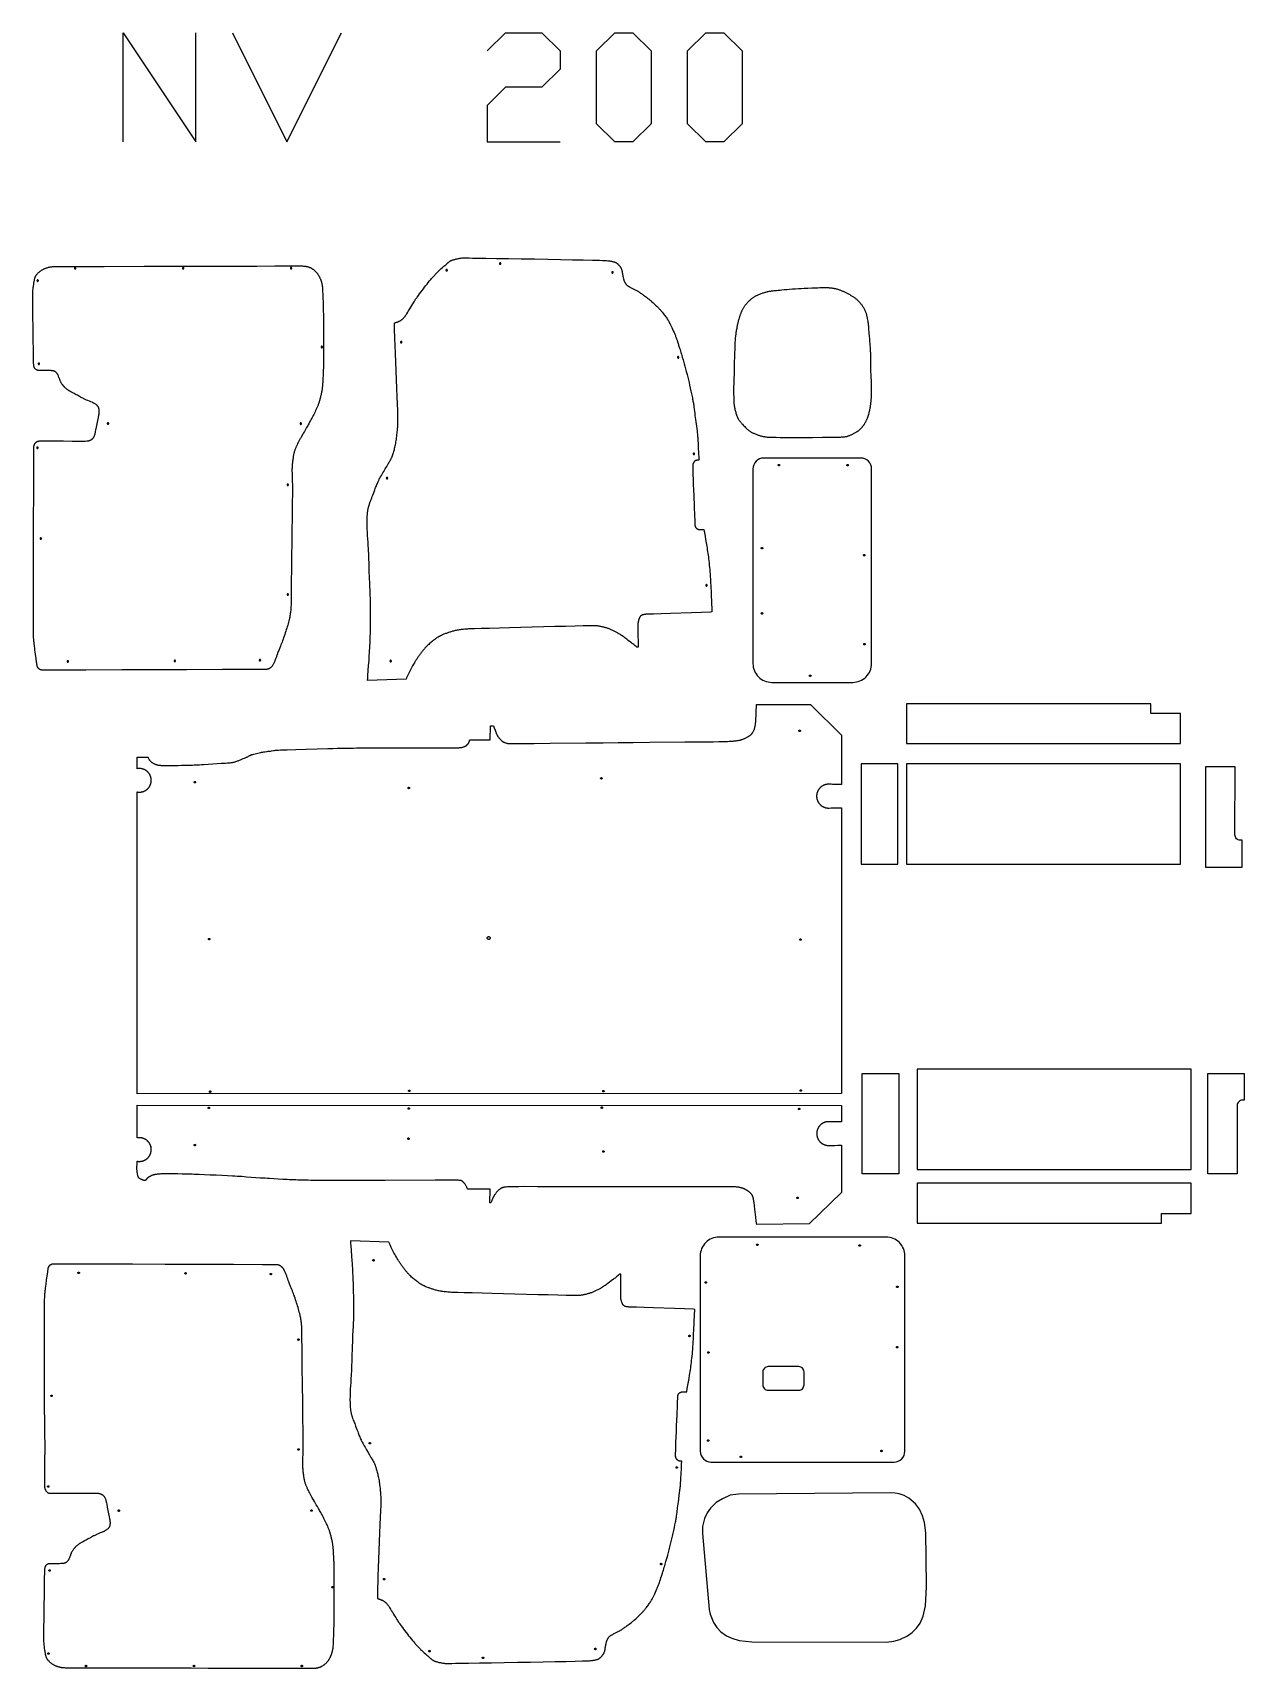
# Model space of a CAD drawing. Extents: x 631 to 4012, y 36 to 4601.
import ezdxf

# ---------------------------------------------------------------- set-up
doc = ezdxf.new("R2010")
doc.units = 0
doc.layers.add('Default Layer', color=1, linetype='CONTINUOUS')

msp = doc.modelspace()

# ---------------------------------------------------------------- linework, layer by layer
at = {"layer": 'Default Layer'}
for points in [[(883.6, 4296), (883.6, 4600.8), (1086.8, 4296), (1086.8, 4600.8)], [(1188.4, 4600.8), (1340.8, 4296), (1493.2, 4600.8)], [(1899.6, 4550), (1950.4, 4600.8), (2052, 4600.8), (2102.8, 4550), (2102.8, 4499.2), (2052, 4448.4), (1950.4, 4448.4), (1899.6, 4397.6), (1899.6, 4296), (2102.8, 4296)], [(962, 1491.2), (962.5, 1490.9), (962, 1490.6)]]:
    msp.add_lwpolyline(points, dxfattribs=at)
for points in [[(2255.2, 4296), (2204.4, 4346.8), (2204.4, 4550), (2255.2, 4600.8), (2306, 4600.8), (2356.8, 4550), (2356.8, 4346.8), (2306, 4296), (2255.2, 4296)], [(2509.2, 4296), (2458.4, 4346.8), (2458.4, 4550), (2509.2, 4600.8), (2560, 4600.8), (2610.8, 4550), (2610.8, 4346.8), (2560, 4296), (2509.2, 4296)], [(1565.6, 2792.6), (1566.1, 2799.5), (1566.6, 2806.5), (1567.6, 2820.6), (1568.6, 2834.7), (1569.7, 2848.7), (1570.1, 2855.7), (1570.6, 2862.7), (1571.1, 2869.6), (1571.5, 2876.5), (1571.9, 2883.3), (1572.3, 2890), (1572.6, 2896.6), (1572.9, 2903.1), (1573.1, 2909.7), (1573.3, 2916.5), (1573.5, 2923.5), (1573.7, 2930.6), (1573.8, 2937.8), (1573.9, 2945), (1574, 2952.1), (1574.1, 2959.2), (1574.1, 2966.1), (1574.2, 2972.9), (1574.2, 2979.4), (1574.2, 2985.6), (1574.2, 2991.5), (1574.2, 2997), (1574.1, 3002.1), (1574.1, 3006.7), (1574, 3011), (1573.9, 3015.4), (1573.8, 3019.7), (1573.6, 3024.1), (1573.4, 3028.4), (1573.3, 3032.7), (1572.9, 3041.4), (1572, 3058.7), (1571.6, 3067.4), (1571.2, 3076.1), (1570.9, 3085.2), (1570.6, 3094.3), (1570.1, 3112.6), (1569.8, 3121.7), (1569.5, 3130.7), (1569.1, 3139.7), (1568.8, 3148.5), (1568.6, 3153), (1568.3, 3157.7), (1568, 3162.6), (1567.7, 3167.6), (1567.1, 3177.7), (1566.4, 3187.7), (1565.8, 3197.2), (1565.3, 3205.8), (1565.1, 3209.6), (1564.9, 3213), (1564.8, 3216), (1564.7, 3218.6), (1564.6, 3223.3), (1564.5, 3228.2), (1564.5, 3233.3), (1564.5, 3238.3), (1564.5, 3243.1), (1564.6, 3245.4), (1564.6, 3247.6), (1564.7, 3249.7), (1564.8, 3251.6), (1564.9, 3253.5), (1565.1, 3255.1), (1565.4, 3258.3), (1565.7, 3261.4), (1565.9, 3263), (1566.1, 3264.6), (1566.4, 3266.1), (1566.6, 3267.7), (1566.9, 3269.2), (1567.2, 3270.8), (1567.5, 3272.4), (1567.8, 3273.9), (1568.1, 3275.4), (1568.5, 3277), (1568.9, 3278.5), (1569.3, 3280), (1569.7, 3281.6), (1570.2, 3283.1), (1570.7, 3284.7), (1571.2, 3286.3), (1571.8, 3287.9), (1572.4, 3289.6), (1573.7, 3292.8), (1575, 3296.1), (1576.3, 3299.4), (1577.6, 3302.7), (1578.9, 3306), (1580.2, 3309.7), (1581.9, 3314.3), (1583.8, 3319.5), (1585.9, 3325.3), (1587, 3328.2), (1588.2, 3331.2), (1589.3, 3334.2), (1590.5, 3337.2), (1591.7, 3340.1), (1593, 3343), (1594.2, 3345.7), (1595.4, 3348.4), (1596.1, 3349.7), (1596.8, 3351.1), (1597.5, 3352.6), (1598.4, 3354.2), (1600.2, 3357.6), (1602.2, 3361.1), (1604.3, 3364.9), (1606.4, 3368.7), (1608.7, 3372.5), (1610.9, 3376.3), (1615.2, 3383.6), (1619.1, 3390.1), (1622.1, 3395.3), (1623.3, 3397.2), (1624.1, 3398.7), (1625.4, 3401), (1626.7, 3403.3), (1628, 3405.6), (1629.4, 3407.9), (1630.6, 3410.2), (1631.3, 3411.4), (1631.9, 3412.6), (1632.5, 3413.8), (1633, 3414.9), (1633.6, 3416.2), (1634.1, 3417.4), (1634.6, 3418.6), (1635.1, 3419.9), (1635.6, 3421.3), (1636.1, 3422.7), (1636.5, 3424.1), (1637, 3425.6), (1637.5, 3427.1), (1637.9, 3428.6), (1638.8, 3431.7), (1639.6, 3434.8), (1640.4, 3437.9), (1641.1, 3440.9), (1641.9, 3444), (1642.6, 3447.4), (1643.3, 3450.9), (1644.1, 3454.6), (1644.8, 3458.3), (1645.4, 3462.1), (1646, 3465.9), (1646.5, 3469.6), (1647.1, 3473.6), (1647.7, 3478.6), (1648.3, 3484.2), (1648.6, 3487.2), (1648.9, 3490.3), (1649.2, 3493.4), (1649.5, 3496.6), (1649.8, 3499.8), (1650, 3503), (1650.2, 3506.1), (1650.4, 3509.2), (1650.5, 3512.3), (1650.6, 3515.2), (1650.6, 3516.1), (1650.6, 3517.3), (1650.6, 3520.8), (1650.4, 3525.4), (1650.2, 3531.3), (1649.7, 3546), (1649, 3564.1), (1648.2, 3585.1), (1647.3, 3608), (1645.3, 3657.2), (1644.3, 3681.9), (1643.4, 3705.7), (1642.5, 3728), (1641.8, 3747.9), (1641.5, 3756.8), (1641.3, 3764.8), (1641.1, 3771.9), (1640.9, 3777.9), (1640.9, 3782.8), (1640.9, 3784.8), (1640.9, 3786.5), (1640.9, 3787.9), (1640.9, 3788.9), (1641, 3789.6), (1641, 3789.8), (1641.1, 3789.9), (1641.3, 3790.2), (1641.5, 3790.5), (1641.7, 3790.7), (1641.9, 3790.9), (1642.2, 3791.1), (1642.4, 3791.3), (1642.7, 3791.5), (1643, 3791.6), (1643.6, 3791.9), (1644.2, 3792.1), (1644.8, 3792.3), (1645.5, 3792.5), (1646.9, 3792.8), (1648.3, 3793.1), (1649, 3793.3), (1649.6, 3793.5), (1650.3, 3793.8), (1650.9, 3794), (1653.4, 3795.3), (1654.8, 3795.9), (1656.2, 3796.7), (1657.5, 3797.4), (1658.2, 3797.8), (1658.9, 3798.2), (1659.5, 3798.7), (1660.2, 3799.1), (1660.8, 3799.5), (1661.4, 3800), (1662, 3800.5), (1662.6, 3801), (1663.2, 3801.5), (1663.8, 3802.1), (1664.9, 3803.2), (1666, 3804.4), (1667.1, 3805.6), (1668.2, 3806.9), (1669.3, 3808.2), (1670.3, 3809.4), (1670.8, 3810.1), (1671.4, 3810.8), (1672.5, 3812.5), (1673.7, 3814.4), (1675, 3816.4), (1677.6, 3820.6), (1678.9, 3822.6), (1680.1, 3824.6), (1681.6, 3827.1), (1683.7, 3830.5), (1686.3, 3834.7), (1689.1, 3839.4), (1692.2, 3844.4), (1695.3, 3849.5), (1696.9, 3852), (1698.4, 3854.4), (1699.9, 3856.7), (1701.4, 3858.8), (1702.8, 3860.9), (1704.3, 3863.1), (1707.5, 3867.6), (1710.8, 3872.2), (1714.2, 3876.9), (1717.7, 3881.6), (1721.3, 3886.2), (1724.8, 3890.7), (1728.2, 3895.1), (1731.6, 3899.3), (1735.1, 3903.6), (1738.8, 3907.9), (1742.4, 3912.2), (1744.2, 3914.3), (1746, 3916.4), (1747.8, 3918.4), (1749.6, 3920.4), (1751.3, 3922.3), (1753, 3924.1), (1754.7, 3925.9), (1756.4, 3927.7), (1758.1, 3929.4), (1759.8, 3931.2), (1761.7, 3933), (1763.6, 3934.9), (1765.6, 3936.8), (1767.6, 3938.6), (1771.5, 3942.3), (1775.2, 3945.7), (1778.7, 3948.8), (1781.6, 3951.4), (1783.9, 3953.3), (1785.7, 3954.9), (1787.6, 3956.5), (1789.4, 3958.2), (1790.4, 3959), (1791.3, 3959.7), (1792.3, 3960.5), (1793.3, 3961.3), (1794.3, 3962), (1795.3, 3962.7), (1796.3, 3963.4), (1797.3, 3964), (1798.4, 3964.6), (1799.5, 3965.1), (1800.1, 3965.4), (1800.7, 3965.6), (1802.1, 3966.2), (1803.6, 3966.7), (1805.2, 3967.2), (1807, 3967.7), (1808.8, 3968.2), (1810.8, 3968.7), (1812.8, 3969.2), (1814.8, 3969.6), (1816.9, 3970.1), (1819, 3970.5), (1821.1, 3970.8), (1823.2, 3971.2), (1825.2, 3971.5), (1827.2, 3971.7), (1829.2, 3972), (1829.9, 3972), (1831.2, 3972), (1835.3, 3972.1), (1841.3, 3972.1), (1849, 3972), (1858.5, 3971.9), (1869.4, 3971.8), (1895.3, 3971.4), (1925.5, 3971), (1959, 3970.4), (1994.7, 3969.8), (2031.5, 3969.2), (2068.3, 3968.5), (2103.9, 3967.8), (2137.3, 3967.1), (2167.4, 3966.5), (2193.1, 3965.9), (2213.3, 3965.5), (2220.9, 3965.3), (2226.8, 3965.1), (2230.8, 3964.9), (2232, 3964.9), (2232.6, 3964.8), (2236, 3964.4), (2237.7, 3964.2), (2239.5, 3964), (2241.3, 3963.7), (2243.1, 3963.4), (2244.9, 3963.1), (2246.6, 3962.8), (2248.3, 3962.5), (2250, 3962.1), (2251.6, 3961.7), (2253, 3961.4), (2254.4, 3961), (2255.7, 3960.5), (2256.2, 3960.3), (2256.8, 3960.1), (2257.3, 3959.9), (2257.7, 3959.7), (2258.6, 3959.2), (2259.5, 3958.7), (2260.3, 3958.1), (2261.2, 3957.5), (2262, 3956.8), (2262.8, 3956.2), (2263.6, 3955.5), (2264.4, 3954.7), (2265.1, 3954), (2265.8, 3953.3), (2266.5, 3952.5), (2267.2, 3951.8), (2267.8, 3951.1), (2268.4, 3950.4), (2269.4, 3949.1), (2269.9, 3948.5), (2270.3, 3947.9), (2270.8, 3947.2), (2271.2, 3946.6), (2271.6, 3945.9), (2272, 3945.3), (2272.4, 3944.6), (2272.7, 3943.9), (2273.1, 3943.2), (2273.4, 3942.5), (2274.1, 3941.1), (2274.6, 3939.6), (2275.2, 3938.2), (2275.4, 3937.4), (2275.6, 3936.4), (2275.9, 3935.3), (2276.1, 3934.2), (2276.3, 3932.9), (2276.5, 3931.6), (2276.9, 3928.9), (2277.3, 3926.2), (2277.7, 3923.6), (2278.1, 3921.3), (2278.3, 3920.4), (2278.5, 3919.5), (2279.2, 3916.4), (2279.5, 3914.8), (2279.9, 3913.2), (2280.4, 3911.7), (2280.6, 3910.9), (2280.8, 3910.1), (2281.1, 3909.4), (2281.4, 3908.6), (2281.7, 3907.9), (2282, 3907.1), (2282.7, 3905.7), (2283.4, 3904.2), (2283.8, 3903.5), (2284.2, 3902.8), (2284.6, 3902.1), (2285, 3901.4), (2285.4, 3900.7), (2285.9, 3900.1), (2286.4, 3899.4), (2286.9, 3898.8), (2287.4, 3898.1), (2287.9, 3897.5), (2288.4, 3897), (2289, 3896.4), (2289.6, 3895.8), (2290.3, 3895.3), (2291.1, 3894.8), (2291.9, 3894.2), (2292.8, 3893.7), (2293.7, 3893.1), (2294.7, 3892.6), (2295.6, 3892.1), (2297.6, 3891), (2299.7, 3890), (2301.6, 3889), (2303.5, 3888), (2305.3, 3887), (2307.1, 3886.1), (2310.8, 3884.3), (2312.6, 3883.4), (2314.4, 3882.5), (2316.2, 3881.5), (2317.1, 3881), (2318, 3880.5), (2319.8, 3879.4), (2321.7, 3878.2), (2323.7, 3876.9), (2325.7, 3875.5), (2327.7, 3874.1), (2329.8, 3872.7), (2331.8, 3871.3), (2333.8, 3869.8), (2335.9, 3868.3), (2338.3, 3866.5), (2341, 3864.5), (2343.9, 3862.4), (2346.8, 3860.1), (2349.7, 3857.8), (2351.1, 3856.6), (2352.6, 3855.5), (2353.9, 3854.4), (2355.2, 3853.2), (2356.6, 3852), (2358.2, 3850.7), (2361.6, 3847.5), (2365.5, 3843.9), (2369.5, 3840.1), (2373.5, 3836.3), (2375.4, 3834.5), (2377.2, 3832.7), (2378.8, 3831), (2380.4, 3829.4), (2381.8, 3827.9), (2383, 3826.7), (2384, 3825.5), (2385.1, 3824.2), (2386.2, 3822.9), (2387.3, 3821.6), (2388.4, 3820.3), (2389.4, 3819), (2391.5, 3816.3), (2393.5, 3813.7), (2395.4, 3811.1), (2397.2, 3808.7), (2398.8, 3806.4), (2400.3, 3804.2), (2401.7, 3802), (2403.2, 3799.7), (2404.6, 3797.5), (2405.9, 3795.2), (2407.2, 3792.9), (2408.5, 3790.5), (2409.8, 3788.2), (2410.4, 3786.9), (2411.2, 3785.4), (2412.8, 3782), (2414.7, 3778), (2416.7, 3773.6), (2418.8, 3769), (2420.8, 3764.3), (2421.8, 3762), (2422.8, 3759.7), (2423.7, 3757.5), (2424.5, 3755.3), (2425.3, 3753.2), (2426.1, 3751.1), (2426.9, 3748.9), (2427.7, 3746.7), (2429.3, 3742.2), (2430.8, 3737.8), (2432.3, 3733.3), (2433.7, 3728.9), (2436.4, 3720.4), (2437.7, 3716.3), (2439, 3712.1), (2440.2, 3708), (2441.4, 3703.9), (2442.6, 3699.7), (2443.8, 3695.6), (2446.1, 3687.3), (2449.1, 3676.6), (2451, 3669.8), (2453, 3662.5), (2455.1, 3654.8), (2457.1, 3647), (2458.1, 3643.1), (2459.1, 3639.3), (2460, 3635.7), (2460.9, 3632.1), (2462.6, 3624.8), (2464.4, 3617), (2466.2, 3608.9), (2468, 3600.7), (2469.7, 3592.7), (2471.2, 3585.1), (2472, 3581.5), (2472.6, 3578.1), (2473.2, 3575), (2473.7, 3572), (2474.2, 3569.2), (2474.7, 3566.4), (2475.1, 3563.6), (2475.6, 3560.8), (2476.4, 3555.2), (2477.1, 3549.6), (2478.6, 3538.3), (2479.3, 3532.7), (2480.1, 3527.1), (2480.9, 3520.9), (2481.7, 3514.7), (2483.4, 3502.3), (2484.2, 3496.1), (2484.9, 3489.9), (2485.3, 3486.8), (2485.6, 3483.7), (2485.9, 3480.6), (2486.2, 3477.5), (2486.5, 3474.2), (2486.8, 3470.7), (2487.1, 3466.9), (2487.3, 3462.8), (2487.8, 3454.2), (2488.3, 3445), (2489.3, 3425.8), (2489.8, 3416.4), (2490.3, 3407.3), (2489.4, 3407.3), (2488.5, 3407.4), (2486.7, 3407.4), (2485.8, 3407.4), (2485, 3407.4), (2484.5, 3407.3), (2484.1, 3407.3), (2483.7, 3407.2), (2483.3, 3407.1), (2482.5, 3406.9), (2481.8, 3406.6), (2481, 3406.3), (2480.2, 3405.9), (2479.5, 3405.5), (2479.2, 3405.3), (2478.8, 3405.1), (2478.5, 3404.8), (2478.2, 3404.6), (2477.9, 3404.3), (2477.6, 3404), (2477.3, 3403.7), (2477, 3403.3), (2476.7, 3402.9), (2476.4, 3402.4), (2476.1, 3401.9), (2475.7, 3401.3), (2475.4, 3400.7), (2475.1, 3400.1), (2474.8, 3399.4), (2474.5, 3398.8), (2474.2, 3398.1), (2473.9, 3397.5), (2473.7, 3396.8), (2473.5, 3396.1), (2473.3, 3395.5), (2473.1, 3394.8), (2473.1, 3394.6), (2473.1, 3394.1), (2473.1, 3392.4), (2473.1, 3389.9), (2473.2, 3386.7), (2473.4, 3378.1), (2473.7, 3367.2), (2474.1, 3354.4), (2474.6, 3340.2), (2475.2, 3325), (2475.8, 3309.4), (2476.9, 3278.8), (2478, 3251.9), (2478.4, 3241.1), (2478.8, 3232.7), (2479.1, 3227.2), (2479.2, 3225.7), (2479.2, 3225), (2479.4, 3224.2), (2479.6, 3223.5), (2479.8, 3222.7), (2480.1, 3222), (2480.4, 3221.3), (2480.8, 3220.6), (2481, 3220.2), (2481.2, 3219.9), (2481.4, 3219.6), (2481.6, 3219.3), (2481.9, 3219), (2482.2, 3218.7), (2482.6, 3218.3), (2482.9, 3218), (2483.3, 3217.7), (2483.8, 3217.3), (2484.2, 3217), (2484.7, 3216.6), (2485.2, 3216.3), (2485.7, 3216), (2486.2, 3215.7), (2486.7, 3215.4), (2487.3, 3215.2), (2487.8, 3214.9), (2488.3, 3214.7), (2488.8, 3214.6), (2489.1, 3214.5), (2489.4, 3214.4), (2490.1, 3214.3), (2490.8, 3214.2), (2491.6, 3214.2), (2492.5, 3214.2), (2493.5, 3214.2), (2495.5, 3214.2), (2497.7, 3214.3), (2499.9, 3214.4), (2502, 3214.5), (2503, 3214.5), (2504, 3214.6), (2505.7, 3205.2), (2507.3, 3195.8), (2509, 3186.4), (2509.8, 3181.7), (2510.5, 3177), (2512.1, 3167.4), (2512.9, 3162.5), (2513.7, 3157.5), (2514.5, 3152.5), (2515.3, 3147.5), (2516, 3142.5), (2516.6, 3137.5), (2517.3, 3132.3), (2517.9, 3126.7), (2518.5, 3120.8), (2519.2, 3114.7), (2519.8, 3108.5), (2520.3, 3102.2), (2520.8, 3096), (2521.3, 3090), (2521.5, 3086.8), (2521.8, 3083.3), (2522.2, 3075.3), (2522.7, 3066.3), (2523.2, 3056.7), (2524.2, 3036.5), (2524.6, 3026.6), (2525.1, 3017.1), (2526.3, 2984), (2522.8, 2983.5), (2497.9, 2982.7), (2469.7, 2981.8), (2411.3, 2979.8), (2385.1, 2979), (2363.6, 2978.2), (2348.7, 2977.7), (2344.3, 2977.5), (2343.1, 2977.5), (2342.4, 2977.4), (2341.1, 2977.3), (2339.7, 2977.1), (2338.3, 2976.9), (2336.9, 2976.7), (2335.6, 2976.4), (2334.4, 2976.1), (2333.8, 2976), (2333.3, 2975.8), (2332.8, 2975.7), (2332.4, 2975.5), (2331.6, 2975.2), (2330.7, 2974.8), (2329.9, 2974.3), (2329.2, 2973.9), (2328.8, 2973.6), (2328.4, 2973.4), (2328.1, 2973.1), (2327.7, 2972.8), (2327.4, 2972.5), (2327.1, 2972.2), (2326.8, 2971.9), (2326.5, 2971.5), (2326.2, 2971.1), (2325.9, 2970.5), (2325.5, 2969.8), (2325.1, 2969), (2324.7, 2968.1), (2324.2, 2967), (2323.8, 2966), (2323.3, 2964.8), (2322.9, 2963.6), (2322.4, 2962.4), (2322, 2961.1), (2321.6, 2959.9), (2321.3, 2958.7), (2320.9, 2957.5), (2320.7, 2956.3), (2320.4, 2955.2), (2320.3, 2954.6), (2320.3, 2953.7), (2320.2, 2952.7), (2320.1, 2951.5), (2320.1, 2948.7), (2320, 2945.2), (2320, 2941.2), (2320, 2936.8), (2320, 2932.1), (2320, 2927), (2320.2, 2916.4), (2320.3, 2905.6), (2320.4, 2895.2), (2320.4, 2890.3), (2320.4, 2885.8), (2317.1, 2885.8), (2314.9, 2887.6), (2312.7, 2889.3), (2308.4, 2892.9), (2306.3, 2894.6), (2304.1, 2896.4), (2301.9, 2898.1), (2299.7, 2899.8), (2293.2, 2904.7), (2288.8, 2908), (2283.9, 2911.6), (2281.4, 2913.4), (2278.9, 2915.2), (2276.4, 2916.9), (2273.9, 2918.6), (2271.5, 2920.3), (2269.3, 2921.7), (2267.1, 2923.1), (2266.1, 2923.7), (2265.2, 2924.3), (2263.3, 2925.3), (2261.4, 2926.4), (2259.5, 2927.4), (2257.6, 2928.5), (2255.7, 2929.5), (2253.7, 2930.5), (2251.7, 2931.4), (2249.8, 2932.4), (2247.8, 2933.3), (2245.8, 2934.2), (2243.8, 2935), (2241.9, 2935.9), (2239.9, 2936.6), (2238, 2937.4), (2236.1, 2938.1), (2234.2, 2938.7), (2232.3, 2939.3), (2230.4, 2939.9), (2228.5, 2940.5), (2226.6, 2941), (2224.7, 2941.5), (2222.8, 2942), (2220.8, 2942.5), (2218.9, 2942.9), (2217, 2943.3), (2215, 2943.6), (2213, 2944), (2211.1, 2944.3), (2209.1, 2944.6), (2207.2, 2944.8), (2205.2, 2945.1), (2203.2, 2945.2), (2202.5, 2945.3), (2201.3, 2945.3), (2197.6, 2945.3), (2192.2, 2945.3), (2185.3, 2945.2), (2176.9, 2945), (2167.3, 2944.8), (2144.5, 2944.4), (2117.9, 2943.7), (2088.4, 2943), (2057.1, 2942.2), (2024.8, 2941.4), (1992.6, 2940.6), (1961.3, 2939.7), (1905.5, 2938.2), (1882.9, 2937.5), (1865, 2937), (1853, 2936.7), (1849.4, 2936.5), (1847.6, 2936.5), (1844.2, 2936.2), (1840.7, 2936), (1837.2, 2935.7), (1833.6, 2935.4), (1830.2, 2935), (1826.9, 2934.6), (1823.9, 2934.3), (1822.4, 2934.1), (1821.1, 2933.8), (1818.5, 2933.4), (1815.8, 2932.9), (1813.1, 2932.4), (1810.4, 2931.8), (1807.8, 2931.2), (1805.3, 2930.6), (1802.9, 2930), (1800.6, 2929.3), (1798.4, 2928.7), (1796.2, 2928), (1794, 2927.3), (1791.9, 2926.6), (1789.7, 2925.8), (1787.6, 2925), (1785.5, 2924.2), (1783.3, 2923.4), (1778.9, 2921.7), (1776.6, 2920.7), (1774.2, 2919.8), (1771.8, 2918.7), (1770.6, 2918.2), (1769.5, 2917.6), (1768.3, 2917.1), (1767.1, 2916.5), (1766, 2915.9), (1764.9, 2915.3), (1763.8, 2914.6), (1762.7, 2913.9), (1761.5, 2913.2), (1760.3, 2912.4), (1759.1, 2911.6), (1757.9, 2910.7), (1755.5, 2909), (1753, 2907.1), (1750.5, 2905.3), (1748.1, 2903.4), (1745.8, 2901.5), (1743.5, 2899.6), (1741.2, 2897.7), (1738.8, 2895.7), (1736.5, 2893.6), (1734.2, 2891.5), (1733.1, 2890.5), (1731.9, 2889.4), (1730.8, 2888.3), (1729.7, 2887.2), (1728.7, 2886.1), (1727.6, 2885), (1726.5, 2883.8), (1725.4, 2882.5), (1724.1, 2881.1), (1722.8, 2879.6), (1721.5, 2878), (1720.1, 2876.3), (1718.8, 2874.6), (1717.3, 2872.8), (1715.9, 2871), (1714.5, 2869.2), (1713.1, 2867.3), (1711.7, 2865.4), (1710.3, 2863.6), (1708.9, 2861.7), (1707.6, 2859.9), (1706.4, 2858.1), (1705.2, 2856.3), (1703.9, 2854.5), (1702.7, 2852.5), (1701.4, 2850.6), (1700.1, 2848.5), (1698.8, 2846.5), (1697.6, 2844.4), (1696.3, 2842.3), (1693.8, 2838.1), (1691.5, 2834), (1689.2, 2830), (1687.2, 2826.2), (1686.2, 2824.3), (1685.3, 2822.5), (1684.3, 2820.6), (1683.4, 2818.8), (1681.6, 2815), (1679.9, 2811.2), (1676.5, 2803.6), (1674.7, 2799.8), (1673, 2796.1), (1565.6, 2792.6)], [(631.4, 3870.1), (631.5, 3873.2), (631.7, 3876.3), (631.9, 3879.4), (632.1, 3882.4), (632.4, 3885.5), (632.7, 3888.5), (632.9, 3890.1), (633.1, 3891.6), (633.4, 3893.1), (633.6, 3894.6), (634.1, 3897.8), (634.6, 3901.4), (634.9, 3903.2), (635.2, 3905.1), (635.5, 3907), (635.9, 3908.9), (636.3, 3910.8), (636.7, 3912.7), (637.2, 3914.5), (637.4, 3915.4), (637.7, 3916.2), (637.9, 3917.1), (638.2, 3917.9), (638.5, 3918.7), (638.8, 3919.5), (639.1, 3920.3), (639.5, 3921), (639.8, 3921.7), (640.2, 3922.3), (640.6, 3923), (641, 3923.6), (641.4, 3924.2), (641.8, 3924.8), (642.2, 3925.4), (642.7, 3926), (643.2, 3926.6), (643.7, 3927.2), (644.7, 3928.4), (645.7, 3929.5), (646.8, 3930.5), (647.9, 3931.6), (649.1, 3932.6), (650.2, 3933.5), (651.4, 3934.5), (652.6, 3935.4), (653.8, 3936.3), (655, 3937.1), (656.2, 3937.9), (657.4, 3938.7), (658.6, 3939.4), (659.9, 3940.1), (661.1, 3940.7), (662.4, 3941.4), (663.7, 3942), (665, 3942.5), (666.4, 3943.1), (667.7, 3943.6), (669.1, 3944.1), (670.4, 3944.5), (671.8, 3944.9), (673.1, 3945.3), (674.5, 3945.7), (675.8, 3946.1), (677.1, 3946.4), (678.4, 3946.7), (679.7, 3947), (681, 3947.2), (682.3, 3947.4), (683.6, 3947.6), (684.9, 3947.7), (686.2, 3947.8), (687.5, 3947.9), (688.8, 3948), (691.5, 3948.1), (694.1, 3948.2), (696.8, 3948.2), (699.4, 3948.3), (700.7, 3948.4), (703.2, 3948.4), (711.5, 3948.4), (740, 3948.5), (781.1, 3948.6), (831.1, 3948.7), (942.4, 3948.8), (996.1, 3948.9), (1043.5, 3948.9), (1091, 3949.1), (1144.9, 3949.2), (1256.4, 3949.6), (1306.5, 3949.7), (1328.4, 3949.8), (1347.6, 3949.8), (1363.6, 3949.8), (1375.9, 3949.7), (1380.6, 3949.7), (1384.1, 3949.7), (1386.5, 3949.6), (1387.2, 3949.6), (1387.7, 3949.6), (1389.9, 3949.3), (1392.1, 3949), (1393.2, 3948.8), (1394.3, 3948.6), (1395.4, 3948.4), (1396.5, 3948.2), (1397.6, 3947.9), (1398.7, 3947.6), (1399.7, 3947.3), (1400.8, 3947), (1401.9, 3946.7), (1402.9, 3946.3), (1403.9, 3945.9), (1405, 3945.4), (1406, 3945), (1407, 3944.4), (1408.1, 3943.9), (1409.2, 3943.3), (1410.2, 3942.6), (1411.3, 3942), (1412.4, 3941.2), (1413.5, 3940.5), (1414.6, 3939.7), (1415.6, 3938.9), (1416.7, 3938.1), (1417.7, 3937.3), (1418.7, 3936.4), (1419.6, 3935.5), (1420.6, 3934.6), (1421.5, 3933.7), (1422.3, 3932.8), (1423.2, 3931.8), (1424, 3930.8), (1424.8, 3929.8), (1425.6, 3928.7), (1426.4, 3927.6), (1427.1, 3926.5), (1427.9, 3925.4), (1428.6, 3924.2), (1429.2, 3923), (1429.9, 3921.8), (1430.6, 3920.6), (1431.2, 3919.4), (1431.8, 3918.2), (1432.4, 3917), (1432.9, 3915.8), (1433.5, 3914.6), (1434, 3913.3), (1434.5, 3912), (1435, 3910.8), (1435.4, 3909.5), (1435.9, 3908.1), (1436.3, 3906.8), (1436.7, 3905.5), (1437.1, 3904.1), (1437.4, 3902.8), (1437.8, 3901.4), (1438.1, 3900), (1438.4, 3898.7), (1438.6, 3897.3), (1438.9, 3895.9), (1439.1, 3894.6), (1439.2, 3893.8), (1439.4, 3892.9), (1439.6, 3890.6), (1439.8, 3887.9), (1440, 3884.6), (1440.2, 3881), (1440.4, 3877), (1440.6, 3872.7), (1440.8, 3868.2), (1441.2, 3858.8), (1441.5, 3849.3), (1441.8, 3840.1), (1442, 3831.6), (1442.1, 3827.2), (1442.2, 3821.9), (1442.3, 3815.8), (1442.4, 3809.1), (1442.5, 3794.3), (1442.6, 3778.4), (1442.7, 3762.2), (1442.8, 3746.9), (1442.8, 3733.4), (1442.8, 3722.6), (1442.7, 3703.1), (1442.7, 3692.9), (1442.6, 3682.8), (1442.5, 3673.1), (1442.3, 3664.1), (1442.2, 3659.9), (1442.1, 3656.1), (1442, 3652.6), (1441.9, 3649.5), (1441.6, 3643.5), (1441.3, 3637.3), (1441, 3631.1), (1440.8, 3628), (1440.6, 3624.9), (1440.4, 3621.8), (1440.1, 3618.8), (1439.9, 3615.9), (1439.6, 3613), (1439.3, 3610.3), (1439, 3607.6), (1438.6, 3605), (1438.3, 3602.6), (1437.9, 3600.2), (1437.4, 3597.8), (1437, 3595.3), (1436.5, 3592.9), (1435.9, 3590.4), (1435.4, 3587.9), (1434.8, 3585.5), (1434.2, 3583.1), (1433.6, 3580.7), (1432.9, 3578.3), (1432.3, 3576), (1431.6, 3573.7), (1431, 3571.5), (1430.3, 3569.3), (1429.6, 3567.3), (1429, 3565.3), (1428.3, 3563.4), (1427.5, 3561.4), (1426.8, 3559.5), (1426, 3557.5), (1425.2, 3555.6), (1424.3, 3553.7), (1423.5, 3551.8), (1422.6, 3549.8), (1420.8, 3546.1), (1419.1, 3542.4), (1415.7, 3535.5), (1414, 3532.1), (1412.2, 3528.6), (1410.4, 3525.2), (1408.5, 3521.8), (1406.7, 3518.4), (1404.9, 3515.2), (1401.6, 3509.3), (1400.1, 3506.6), (1398.6, 3503.9), (1395.5, 3498.6), (1392.4, 3493.2), (1389.3, 3487.8), (1387.1, 3483.9), (1384.8, 3480), (1380.3, 3472.1), (1378.1, 3468.2), (1377, 3466.3), (1376, 3464.4), (1375, 3462.5), (1374, 3460.7), (1373.1, 3458.9), (1372.3, 3457.2), (1370.6, 3453.8), (1369, 3450.4), (1367.4, 3447), (1366.7, 3445.3), (1365.9, 3443.6), (1365.2, 3441.8), (1364.4, 3440.1), (1363.8, 3438.4), (1363.1, 3436.6), (1362.5, 3434.8), (1361.9, 3433.1), (1361.3, 3431.3), (1360.8, 3429.5), (1360.3, 3427.6), (1359.9, 3425.5), (1359.4, 3423.3), (1358.9, 3420.9), (1358.5, 3418.5), (1358.1, 3415.9), (1357.7, 3413.2), (1357.3, 3410.5), (1356.9, 3407.8), (1356.6, 3405), (1356.2, 3402.2), (1355.9, 3399.4), (1355.7, 3396.6), (1355.4, 3393.8), (1355.2, 3391.2), (1355, 3388.5), (1355, 3387.2), (1354.9, 3385.8), (1354.8, 3382.9), (1354.8, 3379.7), (1354.8, 3376.3), (1354.9, 3372.8), (1354.9, 3369.1), (1355, 3365.4), (1355.2, 3361.5), (1355.4, 3353.5), (1355.7, 3345.5), (1355.8, 3341.5), (1355.9, 3337.6), (1355.9, 3333.8), (1356, 3330.1), (1355.9, 3324.6), (1355.9, 3315.5), (1355.6, 3288.1), (1355.2, 3251), (1354.6, 3207), (1353.4, 3110.3), (1352.9, 3063.4), (1352.4, 3021.4), (1352.3, 3017.7), (1352.3, 3013.9), (1352.2, 3006.3), (1352.1, 3002.5), (1352, 2998.9), (1352, 2997.1), (1351.9, 2995.4), (1351.8, 2993.7), (1351.6, 2992), (1351.3, 2988.9), (1351, 2985.7), (1350.6, 2982.5), (1350.1, 2979.3), (1349.6, 2976.1), (1349.1, 2972.9), (1348.5, 2969.8), (1347.8, 2966.6), (1347.5, 2965), (1347.1, 2963.3), (1346.7, 2961.5), (1346.2, 2959.5), (1345.1, 2955.5), (1344, 2951.3), (1342.8, 2947), (1341.5, 2942.6), (1340.3, 2938.4), (1339, 2934.2), (1337.7, 2930.1), (1336.2, 2925.7), (1334.7, 2921.2), (1333.1, 2916.7), (1331.5, 2912.2), (1330, 2907.8), (1328.5, 2903.7), (1327.1, 2899.9), (1326.4, 2898.1), (1325.6, 2896.2), (1324, 2892.2), (1322.4, 2888.1), (1320.7, 2884.1), (1317.7, 2876.8), (1316.5, 2873.8), (1315.6, 2871.4), (1314.8, 2869.3), (1314.1, 2867.2), (1312.7, 2862.9), (1312, 2860.8), (1311.3, 2858.7), (1310.6, 2856.7), (1309.9, 2854.7), (1309.1, 2852.7), (1308.3, 2850.6), (1307.4, 2848.5), (1306.5, 2846.4), (1305.6, 2844.4), (1304.8, 2842.6), (1304, 2841), (1303.4, 2839.6), (1302.1, 2837.3), (1301.4, 2836.1), (1300.7, 2834.9), (1300, 2833.8), (1299.6, 2833.3), (1299.2, 2832.7), (1298.8, 2832.2), (1298.4, 2831.7), (1298, 2831.2), (1297.5, 2830.7), (1297, 2830.3), (1296.5, 2829.8), (1295.9, 2829.3), (1295.4, 2828.8), (1294.8, 2828.4), (1294.1, 2827.9), (1293.5, 2827.5), (1292.8, 2827), (1292.2, 2826.6), (1291.5, 2826.2), (1290.9, 2825.8), (1290.2, 2825.5), (1289.6, 2825.2), (1288.9, 2824.9), (1288.3, 2824.6), (1287.7, 2824.4), (1287.1, 2824.2), (1286.5, 2824), (1285.8, 2823.9), (1285.2, 2823.8), (1284.6, 2823.7), (1284, 2823.6), (1283.3, 2823.6), (1282.7, 2823.5), (1281.4, 2823.5), (1280.1, 2823.5), (1278.8, 2823.5), (1277.6, 2823.4), (1274.7, 2823.4), (1267.6, 2823.3), (1242.5, 2823.2), (1161.1, 2823), (1061.1, 2822.7), (970.4, 2822.5), (879.7, 2822.1), (779.8, 2821.8), (735, 2821.6), (698.3, 2821.5), (673.2, 2821.5), (666.1, 2821.5), (664.1, 2821.5), (663.2, 2821.5), (661.8, 2821.6), (660.4, 2821.6), (659, 2821.7), (657.6, 2821.8), (657, 2821.8), (656.3, 2821.9), (655.6, 2822), (654.9, 2822.1), (654.3, 2822.3), (653.7, 2822.4), (653.1, 2822.7), (652.5, 2822.9), (651.9, 2823.2), (651.3, 2823.5), (650.8, 2823.8), (650.2, 2824.2), (649.7, 2824.6), (649.2, 2825), (648.7, 2825.4), (648.2, 2825.8), (647.7, 2826.3), (647.2, 2826.7), (646.8, 2827.2), (646.4, 2827.7), (646, 2828.2), (645.6, 2828.7), (645.3, 2829.2), (645, 2829.7), (644.7, 2830.2), (644.5, 2830.7), (644.3, 2831.3), (644.1, 2831.8), (644, 2832.4), (643.9, 2832.9), (643.7, 2833.5), (643.7, 2834.1), (643.5, 2835.3), (643.4, 2836.5), (643.3, 2837.6), (643.1, 2838.8), (642.8, 2840.8), (642.3, 2844.3), (640.9, 2854.5), (639.2, 2866.6), (637.7, 2877.7), (637, 2883), (636.3, 2888.3), (635.9, 2890.9), (635.6, 2893.6), (635.3, 2896.2), (635, 2898.9), (634.8, 2901.7), (634.5, 2904.9), (634.2, 2908.3), (634, 2911.9), (633.7, 2915.7), (633.5, 2919.4), (633.3, 2923.1), (633.2, 2926.6), (633.1, 2929.2), (633.1, 2933.3), (633.1, 2938.9), (633.1, 2945.7), (633.1, 2962.3), (633.1, 2981.9), (633.2, 3025), (633.2, 3046), (633.2, 3064.7), (633.2, 3207.2), (634.6, 3346.8), (634.6, 3360.3), (634.5, 3375.6), (634.3, 3407.2), (634.2, 3421.4), (634.2, 3427.7), (634.2, 3433.2), (634.2, 3437.9), (634.2, 3441.5), (634.3, 3444), (634.4, 3444.8), (634.4, 3445.3), (634.6, 3446.4), (634.9, 3447.5), (635.2, 3448.6), (635.6, 3449.8), (636, 3450.8), (636.3, 3451.4), (636.5, 3451.9), (636.8, 3452.4), (637.1, 3452.9), (637.3, 3453.4), (637.6, 3453.9), (637.9, 3454.3), (638.3, 3454.8), (638.7, 3455.3), (639.1, 3455.7), (639.5, 3456.2), (639.9, 3456.6), (640.7, 3457.5), (641.6, 3458.3), (642.5, 3459), (642.9, 3459.3), (643.2, 3459.6), (643.6, 3459.8), (643.9, 3460), (644.3, 3460.2), (644.6, 3460.3), (645, 3460.4), (645.3, 3460.6), (646, 3460.7), (646.8, 3460.9), (647.5, 3461), (648.3, 3461.1), (649.8, 3461.2), (650.3, 3461.2), (651.6, 3461.2), (656, 3461.3), (671.3, 3461.3), (716.9, 3461.2), (741.2, 3461.1), (762.6, 3461.1), (771.2, 3461.1), (778, 3461.1), (782.5, 3461.2), (783.7, 3461.2), (784.3, 3461.2), (785.2, 3461.4), (786.1, 3461.5), (787, 3461.7), (787.8, 3462), (788.7, 3462.3), (789.5, 3462.5), (790.3, 3462.9), (791.2, 3463.2), (792, 3463.5), (792.8, 3463.9), (793.6, 3464.3), (794.3, 3464.7), (795.1, 3465.1), (795.8, 3465.6), (796.6, 3466.1), (797.2, 3466.6), (797.9, 3467.2), (798.5, 3467.8), (799.2, 3468.5), (799.8, 3469.2), (800.3, 3469.9), (800.9, 3470.7), (801.4, 3471.4), (801.9, 3472.2), (802.1, 3472.6), (802.3, 3473.1), (802.8, 3474.2), (803.3, 3475.4), (803.8, 3476.6), (804.3, 3478), (804.8, 3479.4), (805.3, 3480.7), (805.7, 3482), (805.9, 3483.1), (806.4, 3485.2), (807, 3488), (807.7, 3491.4), (809.4, 3499.7), (811.2, 3509.1), (813.1, 3518.4), (814.7, 3526.7), (815.8, 3533), (816.2, 3535), (816.4, 3536.1), (816.7, 3538.6), (816.9, 3539.9), (817, 3541.3), (817.1, 3542.5), (817.1, 3543.8), (817.1, 3544.9), (817.1, 3545.4), (817.1, 3546), (817, 3546.9), (816.9, 3547.9), (816.7, 3548.9), (816.5, 3549.9), (816.3, 3550.9), (816, 3551.8), (815.7, 3552.8), (815.4, 3553.7), (815, 3554.6), (814.6, 3555.4), (814.2, 3556.3), (813.7, 3557.2), (813.2, 3558), (812.6, 3558.8), (812, 3559.5), (811.7, 3559.9), (811.4, 3560.3), (811, 3560.6), (810.6, 3561), (810.1, 3561.4), (809.6, 3561.8), (808.4, 3562.7), (807, 3563.6), (805.6, 3564.6), (804.1, 3565.5), (802.7, 3566.3), (801.3, 3567.1), (800.5, 3567.5), (799.5, 3568), (798.2, 3568.5), (796.8, 3569.2), (793.4, 3570.6), (789.7, 3572.2), (785.6, 3573.8), (781.6, 3575.5), (779.7, 3576.4), (777.8, 3577.2), (776, 3578), (774.4, 3578.8), (772.8, 3579.6), (771.3, 3580.4), (768.2, 3582), (765.1, 3583.7), (762.1, 3585.3), (756, 3588.8), (753, 3590.5), (749.9, 3592.1), (747.5, 3593.4), (745, 3594.7), (740, 3597.4), (737.5, 3598.7), (735.2, 3600), (734.2, 3600.6), (733.1, 3601.2), (732.2, 3601.8), (731.3, 3602.4), (729.6, 3603.6), (727.9, 3604.9), (726.2, 3606.2), (724.5, 3607.6), (722.9, 3609), (721.4, 3610.4), (720.7, 3611.1), (720, 3611.8), (719.3, 3612.5), (718.7, 3613.1), (718.1, 3613.8), (717.5, 3614.5), (716.8, 3615.2), (716.3, 3616), (715.1, 3617.5), (714, 3619.1), (712.9, 3620.6), (711.9, 3622.1), (711, 3623.5), (710.3, 3624.9), (709.9, 3625.6), (709.6, 3626.2), (709.3, 3626.9), (709, 3627.6), (708.4, 3628.9), (707.8, 3630.3), (706.8, 3633.1), (706.3, 3634.5), (705.7, 3635.9), (705.2, 3637.3), (704.6, 3638.8), (703.5, 3641.7), (703, 3643.2), (702.4, 3644.5), (702.1, 3645.2), (701.8, 3645.8), (701.5, 3646.3), (701.2, 3646.8), (700.6, 3647.8), (699.9, 3648.8), (699.2, 3649.8), (698.4, 3650.8), (697.6, 3651.7), (697.2, 3652.1), (696.8, 3652.5), (696.4, 3652.9), (696, 3653.2), (695.6, 3653.6), (695.2, 3653.9), (694.8, 3654.1), (694.3, 3654.4), (693.9, 3654.7), (693.5, 3654.9), (692.6, 3655.3), (691.7, 3655.7), (690.8, 3656.1), (689.8, 3656.4), (688.9, 3656.7), (687.9, 3656.9), (687.4, 3657), (686.8, 3657.1), (686.2, 3657.2), (685.6, 3657.3), (684.1, 3657.4), (682.6, 3657.6), (681, 3657.7), (679.3, 3657.7), (676.2, 3657.9), (675.3, 3657.9), (674.1, 3657.9), (671, 3657.9), (663, 3657.9), (658.9, 3657.8), (655.3, 3657.8), (652.5, 3657.8), (651.5, 3657.8), (650.8, 3657.9), (648.9, 3658), (648, 3658.1), (647, 3658.2), (646.1, 3658.3), (645.6, 3658.4), (645.1, 3658.5), (644.7, 3658.6), (644.2, 3658.7), (643.8, 3658.9), (643.3, 3659.1), (642.9, 3659.3), (642.4, 3659.5), (642, 3659.8), (641.5, 3660.1), (641, 3660.4), (640.6, 3660.7), (640.1, 3661), (639.6, 3661.4), (639.2, 3661.7), (638.7, 3662.1), (638.3, 3662.5), (637.9, 3662.9), (637.5, 3663.3), (637.1, 3663.7), (636.8, 3664.1), (636.5, 3664.5), (636.3, 3665), (636, 3665.4), (635.8, 3665.9), (635.6, 3666.3), (635.5, 3666.8), (635.3, 3667.3), (635.2, 3667.8), (635.1, 3668.2), (634.9, 3669.2), (634.7, 3670.3), (634.4, 3672.3), (634.3, 3672.8), (634.2, 3673.4), (634.1, 3674.8), (634, 3676.5), (633.9, 3678.3), (633.8, 3682.1), (633.6, 3685.7), (633.5, 3694.6), (633.2, 3715.3), (632.8, 3743.9), (632.4, 3776.5), (631.9, 3809.4), (631.6, 3838.5), (631.5, 3850.5), (631.4, 3860.1), (631.4, 3866.8), (631.4, 3868.9), (631.4, 3870.1)], [(749.8, 3941.4), (750, 3941.4), (750.2, 3941.5), (750.4, 3941.5), (750.6, 3941.6), (750.8, 3941.7), (750.9, 3941.8), (751.1, 3941.9), (751.2, 3942), (751.4, 3942.1), (751.5, 3942.3), (751.6, 3942.5), (751.7, 3942.6), (751.7, 3942.8), (751.8, 3943), (751.8, 3943.2), (751.8, 3943.4), (751.8, 3943.6), (751.8, 3943.8), (751.7, 3944), (751.7, 3944.2), (751.6, 3944.4), (751.5, 3944.5), (751.4, 3944.7), (751.2, 3944.8), (751.1, 3945), (750.9, 3945.1), (750.8, 3945.2), (750.6, 3945.3), (750.4, 3945.3), (750.2, 3945.4), (750, 3945.4), (749.8, 3945.4), (749.6, 3945.4), (749.4, 3945.4), (749.2, 3945.3), (749, 3945.3), (748.9, 3945.2), (748.7, 3945.1), (748.6, 3945), (748.4, 3944.8), (748.3, 3944.7), (748.2, 3944.5), (748.1, 3944.4), (748, 3944.2), (747.9, 3944), (747.9, 3943.8), (747.8, 3943.6), (747.8, 3943.4), (747.8, 3943.2), (747.9, 3943), (747.9, 3942.8), (748, 3942.6), (748.1, 3942.5), (748.2, 3942.3), (748.3, 3942.1), (748.4, 3942), (748.6, 3941.9), (748.7, 3941.8), (748.9, 3941.7), (749, 3941.6), (749.2, 3941.5), (749.4, 3941.5), (749.6, 3941.4), (749.8, 3941.4)], [(1051.2, 3941.4), (1051.4, 3941.4), (1051.6, 3941.5), (1051.8, 3941.5), (1052, 3941.6), (1052.1, 3941.7), (1052.3, 3941.8), (1052.5, 3941.9), (1052.6, 3942), (1052.7, 3942.1), (1052.9, 3942.3), (1053, 3942.5), (1053, 3942.6), (1053.1, 3942.8), (1053.2, 3943), (1053.2, 3943.2), (1053.2, 3943.4), (1053.2, 3943.6), (1053.2, 3943.8), (1053.1, 3944), (1053, 3944.2), (1053, 3944.4), (1052.9, 3944.5), (1052.7, 3944.7), (1052.6, 3944.8), (1052.5, 3945), (1052.3, 3945.1), (1052.1, 3945.2), (1052, 3945.3), (1051.8, 3945.3), (1051.6, 3945.4), (1051.4, 3945.4), (1051.2, 3945.4), (1051, 3945.4), (1050.8, 3945.4), (1050.6, 3945.3), (1050.4, 3945.3), (1050.2, 3945.2), (1050.1, 3945.1), (1049.9, 3945), (1049.8, 3944.8), (1049.6, 3944.7), (1049.5, 3944.5), (1049.4, 3944.4), (1049.4, 3944.2), (1049.3, 3944), (1049.2, 3943.8), (1049.2, 3943.6), (1049.2, 3943.4), (1049.2, 3943.2), (1049.2, 3943), (1049.3, 3942.8), (1049.4, 3942.6), (1049.4, 3942.5), (1049.5, 3942.3), (1049.6, 3942.1), (1049.8, 3942), (1049.9, 3941.9), (1050.1, 3941.8), (1050.2, 3941.7), (1050.4, 3941.6), (1050.6, 3941.5), (1050.8, 3941.5), (1051, 3941.4), (1051.2, 3941.4)], [(1352.2, 3941.4), (1352.4, 3941.4), (1352.6, 3941.5), (1352.8, 3941.5), (1352.9, 3941.6), (1353.1, 3941.7), (1353.3, 3941.8), (1353.4, 3941.9), (1353.6, 3942), (1353.7, 3942.1), (1353.8, 3942.3), (1353.9, 3942.5), (1354, 3942.6), (1354.1, 3942.8), (1354.1, 3943), (1354.1, 3943.2), (1354.2, 3943.4), (1354.1, 3943.6), (1354.1, 3943.8), (1354.1, 3944), (1354, 3944.2), (1353.9, 3944.4), (1353.8, 3944.5), (1353.7, 3944.7), (1353.6, 3944.8), (1353.4, 3945), (1353.3, 3945.1), (1353.1, 3945.2), (1352.9, 3945.3), (1352.8, 3945.3), (1352.6, 3945.4), (1352.4, 3945.4), (1352.2, 3945.4), (1352, 3945.4), (1351.8, 3945.4), (1351.6, 3945.3), (1351.4, 3945.3), (1351.2, 3945.2), (1351, 3945.1), (1350.9, 3945), (1350.7, 3944.8), (1350.6, 3944.7), (1350.5, 3944.5), (1350.4, 3944.4), (1350.3, 3944.2), (1350.2, 3944), (1350.2, 3943.8), (1350.2, 3943.6), (1350.2, 3943.4), (1350.2, 3943.2), (1350.2, 3943), (1350.2, 3942.8), (1350.3, 3942.6), (1350.4, 3942.5), (1350.5, 3942.3), (1350.6, 3942.1), (1350.7, 3942), (1350.9, 3941.9), (1351, 3941.8), (1351.2, 3941.7), (1351.4, 3941.6), (1351.6, 3941.5), (1351.8, 3941.5), (1352, 3941.4), (1352.2, 3941.4)], [(1788.3, 3937.9), (1788.3, 3938.1), (1788.3, 3938.3), (1788.2, 3938.5), (1788.2, 3938.7), (1788.1, 3938.9), (1788, 3939.1), (1787.9, 3939.2), (1787.7, 3939.4), (1787.6, 3939.5), (1787.5, 3939.6), (1787.3, 3939.7), (1787.1, 3939.8), (1786.9, 3939.9), (1786.7, 3939.9), (1786.5, 3939.9), (1786.3, 3939.9), (1786.1, 3939.9), (1785.9, 3939.9), (1785.7, 3939.9), (1785.6, 3939.8), (1785.4, 3939.7), (1785.2, 3939.6), (1785.1, 3939.5), (1784.9, 3939.4), (1784.8, 3939.2), (1784.7, 3939.1), (1784.6, 3938.9), (1784.5, 3938.7), (1784.4, 3938.5), (1784.4, 3938.3), (1784.3, 3938.1), (1784.3, 3937.9), (1784.3, 3937.7), (1784.4, 3937.5), (1784.4, 3937.3), (1784.5, 3937.2), (1784.6, 3937), (1784.7, 3936.8), (1784.8, 3936.7), (1784.9, 3936.5), (1785.1, 3936.4), (1785.2, 3936.3), (1785.4, 3936.2), (1785.6, 3936.1), (1785.7, 3936), (1785.9, 3936), (1786.1, 3936), (1786.3, 3935.9), (1786.5, 3936), (1786.7, 3936), (1786.9, 3936), (1787.1, 3936.1), (1787.3, 3936.2), (1787.5, 3936.3), (1787.6, 3936.4), (1787.7, 3936.5), (1787.9, 3936.7), (1788, 3936.8), (1788.1, 3937), (1788.2, 3937.2), (1788.2, 3937.3), (1788.3, 3937.5), (1788.3, 3937.7), (1788.3, 3937.9)], [(1937.7, 3956.5), (1937.7, 3956.7), (1937.7, 3956.9), (1937.6, 3957), (1937.6, 3957.2), (1937.5, 3957.4), (1937.4, 3957.6), (1937.3, 3957.7), (1937.1, 3957.9), (1937, 3958), (1936.8, 3958.1), (1936.7, 3958.2), (1936.5, 3958.3), (1936.3, 3958.4), (1936.1, 3958.4), (1935.9, 3958.4), (1935.7, 3958.5), (1935.5, 3958.4), (1935.3, 3958.4), (1935.1, 3958.4), (1934.9, 3958.3), (1934.8, 3958.2), (1934.6, 3958.1), (1934.4, 3958), (1934.3, 3957.9), (1934.2, 3957.7), (1934.1, 3957.6), (1934, 3957.4), (1933.9, 3957.2), (1933.8, 3957), (1933.8, 3956.9), (1933.7, 3956.7), (1933.7, 3956.5), (1933.7, 3956.3), (1933.8, 3956.1), (1933.8, 3955.9), (1933.9, 3955.7), (1934, 3955.5), (1934.1, 3955.3), (1934.2, 3955.2), (1934.3, 3955), (1934.4, 3954.9), (1934.6, 3954.8), (1934.8, 3954.7), (1934.9, 3954.6), (1935.1, 3954.5), (1935.3, 3954.5), (1935.5, 3954.5), (1935.7, 3954.5), (1935.9, 3954.5), (1936.1, 3954.5), (1936.3, 3954.5), (1936.5, 3954.6), (1936.7, 3954.7), (1936.8, 3954.8), (1937, 3954.9), (1937.1, 3955), (1937.3, 3955.2), (1937.4, 3955.3), (1937.5, 3955.5), (1937.6, 3955.7), (1937.6, 3955.9), (1937.7, 3956.1), (1937.7, 3956.3), (1937.7, 3956.5)], [(2251, 3931.8), (2251, 3932), (2251, 3932.2), (2250.9, 3932.4), (2250.9, 3932.6), (2250.8, 3932.8), (2250.7, 3932.9), (2250.6, 3933.1), (2250.4, 3933.2), (2250.3, 3933.3), (2250.1, 3933.5), (2250, 3933.6), (2249.8, 3933.6), (2249.6, 3933.7), (2249.4, 3933.8), (2249.2, 3933.8), (2249, 3933.8), (2248.8, 3933.8), (2248.6, 3933.8), (2248.4, 3933.7), (2248.2, 3933.6), (2248.1, 3933.6), (2247.9, 3933.5), (2247.7, 3933.3), (2247.6, 3933.2), (2247.5, 3933.1), (2247.4, 3932.9), (2247.3, 3932.8), (2247.2, 3932.6), (2247.1, 3932.4), (2247.1, 3932.2), (2247, 3932), (2247, 3931.8), (2247, 3931.6), (2247.1, 3931.4), (2247.1, 3931.2), (2247.2, 3931), (2247.3, 3930.9), (2247.4, 3930.7), (2247.5, 3930.5), (2247.6, 3930.4), (2247.7, 3930.3), (2247.9, 3930.1), (2248.1, 3930), (2248.2, 3930), (2248.4, 3929.9), (2248.6, 3929.8), (2248.8, 3929.8), (2249, 3929.8), (2249.2, 3929.8), (2249.4, 3929.8), (2249.6, 3929.9), (2249.8, 3930), (2250, 3930), (2250.1, 3930.1), (2250.3, 3930.3), (2250.4, 3930.4), (2250.6, 3930.5), (2250.7, 3930.7), (2250.8, 3930.9), (2250.9, 3931), (2250.9, 3931.2), (2251, 3931.4), (2251, 3931.6), (2251, 3931.8)], [(645.2, 3906.7), (645.4, 3906.7), (645.6, 3906.8), (645.8, 3906.8), (646, 3906.9), (646.2, 3907), (646.3, 3907.1), (646.5, 3907.2), (646.6, 3907.3), (646.8, 3907.5), (646.9, 3907.6), (647, 3907.8), (647.1, 3908), (647.1, 3908.1), (647.2, 3908.3), (647.2, 3908.5), (647.2, 3908.7), (647.2, 3908.9), (647.2, 3909.1), (647.1, 3909.3), (647.1, 3909.5), (647, 3909.7), (646.9, 3909.9), (646.8, 3910), (646.6, 3910.1), (646.5, 3910.3), (646.3, 3910.4), (646.2, 3910.5), (646, 3910.6), (645.8, 3910.6), (645.6, 3910.7), (645.4, 3910.7), (645.2, 3910.7), (645, 3910.7), (644.8, 3910.7), (644.6, 3910.6), (644.4, 3910.6), (644.3, 3910.5), (644.1, 3910.4), (644, 3910.3), (643.8, 3910.1), (643.7, 3910), (643.6, 3909.9), (643.5, 3909.7), (643.4, 3909.5), (643.3, 3909.3), (643.3, 3909.1), (643.2, 3908.9), (643.2, 3908.7), (643.2, 3908.5), (643.3, 3908.3), (643.3, 3908.1), (643.4, 3908), (643.5, 3907.8), (643.6, 3907.6), (643.7, 3907.5), (643.8, 3907.3), (644, 3907.2), (644.1, 3907.1), (644.3, 3907), (644.4, 3906.9), (644.6, 3906.8), (644.8, 3906.8), (645, 3906.7), (645.2, 3906.7)], [(2867.3, 3471.7), (2871.8, 3471.9), (2876.6, 3472), (2881.4, 3472.1), (2883.8, 3472.2), (2886.2, 3472.3), (2888.5, 3472.4), (2890.8, 3472.5), (2893, 3472.7), (2895, 3472.9), (2897, 3473.1), (2898.8, 3473.3), (2899.7, 3473.4), (2900.5, 3473.6), (2901.3, 3473.7), (2902, 3473.9), (2903.5, 3474.2), (2905, 3474.7), (2906.5, 3475.2), (2908, 3475.7), (2909.6, 3476.3), (2911.1, 3476.9), (2912.6, 3477.5), (2914.1, 3478.1), (2915.5, 3478.8), (2916.9, 3479.4), (2919.6, 3480.7), (2921.8, 3481.8), (2923.7, 3482.8), (2925.4, 3483.6), (2927, 3484.5), (2928.6, 3485.4), (2930.2, 3486.3), (2931.8, 3487.3), (2932.6, 3487.8), (2933.3, 3488.3), (2934.1, 3488.8), (2934.8, 3489.4), (2935.6, 3489.9), (2936.3, 3490.5), (2937, 3491.1), (2937.8, 3491.8), (2938.6, 3492.5), (2939.4, 3493.2), (2940.3, 3494), (2941.1, 3494.9), (2942, 3495.7), (2942.9, 3496.6), (2943.8, 3497.5), (2944.6, 3498.5), (2945.5, 3499.4), (2946.3, 3500.4), (2947.1, 3501.3), (2947.9, 3502.3), (2948.7, 3503.3), (2949.4, 3504.3), (2950.1, 3505.3), (2950.8, 3506.3), (2951.5, 3507.4), (2952.2, 3508.6), (2952.9, 3509.8), (2953.6, 3511.1), (2954.4, 3512.4), (2955.1, 3513.7), (2955.8, 3515), (2956.5, 3516.4), (2957.1, 3517.7), (2957.8, 3519.1), (2958.4, 3520.5), (2959, 3521.9), (2959.6, 3523.2), (2960.2, 3524.5), (2960.7, 3525.9), (2961.3, 3527.2), (2961.8, 3528.6), (2962.3, 3530), (2962.7, 3531.3), (2963.2, 3532.7), (2963.6, 3534.1), (2964.1, 3535.5), (2964.5, 3536.9), (2964.9, 3538.4), (2965.3, 3539.8), (2965.7, 3541.2), (2966.4, 3544.1), (2967, 3546.9), (2967.3, 3548.4), (2967.6, 3550.2), (2968, 3552.1), (2968.3, 3554.1), (2968.7, 3556.3), (2969, 3558.6), (2969.3, 3560.9), (2969.6, 3563.4), (2970, 3565.9), (2970.3, 3568.4), (2970.6, 3571), (2970.8, 3573.5), (2971.1, 3576.1), (2971.3, 3578.5), (2971.5, 3581), (2971.6, 3583.3), (2971.7, 3585.7), (2971.8, 3588.4), (2971.9, 3591.4), (2971.9, 3594.6), (2971.9, 3597.9), (2971.9, 3601.3), (2971.9, 3604.8), (2971.9, 3608.3), (2971.8, 3615.2), (2971.6, 3621.7), (2971.4, 3632.1), (2971.2, 3636.2), (2971.1, 3640.2), (2970.9, 3644.2), (2970.7, 3648.3), (2970.4, 3652.3), (2970.2, 3656.3), (2970.1, 3660.3), (2969.9, 3664.4), (2969.9, 3666.5), (2969.8, 3668.8), (2969.8, 3674), (2969.8, 3685.7), (2969.8, 3692), (2969.7, 3698.3), (2969.7, 3701.4), (2969.6, 3704.4), (2969.5, 3707.4), (2969.4, 3710.2), (2969.3, 3713.1), (2969.1, 3715.9), (2968.8, 3721.7), (2968.4, 3727.5), (2968, 3733.3), (2967.5, 3739), (2967, 3744.6), (2966.1, 3755.2), (2965.7, 3760.4), (2965.2, 3765.8), (2964.8, 3771.2), (2964.4, 3776.7), (2964.1, 3779.3), (2963.9, 3782), (2963.6, 3784.5), (2963.3, 3787), (2963, 3789.3), (2962.7, 3791.6), (2962.4, 3793.7), (2962.1, 3795.7), (2961.4, 3799.5), (2960.6, 3803.4), (2960.2, 3805.3), (2959.8, 3807.2), (2959.4, 3809.1), (2959, 3811), (2958.5, 3812.9), (2957.9, 3814.8), (2957.4, 3816.7), (2956.8, 3818.5), (2956.1, 3820.4), (2955.4, 3822.2), (2955.1, 3823.1), (2954.7, 3824), (2954.3, 3824.9), (2953.9, 3825.8), (2953, 3827.5), (2952.1, 3829.3), (2951.1, 3831.1), (2950, 3832.9), (2948.9, 3834.7), (2947.7, 3836.5), (2946.5, 3838.2), (2945.3, 3840), (2944, 3841.7), (2942.6, 3843.5), (2941.3, 3845.2), (2939.9, 3846.8), (2938.5, 3848.4), (2937, 3850), (2935.5, 3851.5), (2934.1, 3853), (2933.3, 3853.7), (2932.5, 3854.4), (2931.8, 3855.1), (2931, 3855.8), (2929.4, 3857.2), (2927.7, 3858.5), (2926, 3859.7), (2924.3, 3861), (2922.6, 3862.2), (2920.8, 3863.3), (2919, 3864.5), (2917.3, 3865.6), (2915.5, 3866.7), (2913.7, 3867.7), (2911.9, 3868.7), (2910.1, 3869.7), (2906.6, 3871.7), (2904.8, 3872.6), (2903, 3873.6), (2901.2, 3874.5), (2899.4, 3875.5), (2897.5, 3876.4), (2895.7, 3877.2), (2893.8, 3878.1), (2891.9, 3878.9), (2890.1, 3879.7), (2888.2, 3880.5), (2886.3, 3881.3), (2884.5, 3882), (2882.7, 3882.6), (2880.9, 3883.2), (2879.2, 3883.8), (2877.5, 3884.3), (2875.8, 3884.8), (2874.1, 3885.2), (2872.4, 3885.6), (2870.7, 3886), (2868.9, 3886.3), (2867.2, 3886.7), (2865.5, 3886.9), (2863.7, 3887.2), (2862, 3887.5), (2860.2, 3887.7), (2858.5, 3887.9), (2856.7, 3888.1), (2855, 3888.2), (2853.2, 3888.4), (2851.5, 3888.5), (2849.7, 3888.6), (2848.8, 3888.7), (2847.6, 3888.7), (2844.7, 3888.7), (2841.1, 3888.7), (2837, 3888.6), (2832.4, 3888.5), (2827.4, 3888.4), (2822.1, 3888.2), (2816.6, 3888), (2805.3, 3887.6), (2794.2, 3887.1), (2784.1, 3886.6), (2775.7, 3886.2), (2768, 3885.7), (2759.9, 3885.2), (2751.6, 3884.6), (2743.4, 3884), (2735.6, 3883.4), (2728.3, 3882.8), (2721.9, 3882.2), (2716.5, 3881.6), (2711.7, 3881.2), (2706.8, 3880.7), (2701.9, 3880.2), (2699.4, 3880), (2696.9, 3879.7), (2694.5, 3879.5), (2692.1, 3879.1), (2689.7, 3878.8), (2687.4, 3878.5), (2685.1, 3878.1), (2682.9, 3877.7), (2680.7, 3877.2), (2679.6, 3876.9), (2678.5, 3876.7), (2676.4, 3876.1), (2674.3, 3875.5), (2672.1, 3874.9), (2669.9, 3874.2), (2667.7, 3873.4), (2665.5, 3872.7), (2663.3, 3871.9), (2661.1, 3871.1), (2659, 3870.2), (2656.9, 3869.4), (2654.9, 3868.5), (2653, 3867.7), (2651.2, 3866.8), (2649.5, 3866), (2647.9, 3865.1), (2646.4, 3864.3), (2645, 3863.5), (2643.6, 3862.6), (2642.2, 3861.7), (2640.9, 3860.8), (2639.5, 3859.9), (2638.2, 3858.9), (2636.9, 3857.9), (2635.6, 3856.9), (2634.4, 3855.8), (2633.1, 3854.8), (2631.9, 3853.7), (2630.7, 3852.6), (2629.5, 3851.4), (2628.3, 3850.3), (2627.2, 3849.1), (2626.1, 3847.9), (2625, 3846.7), (2623.9, 3845.4), (2622.8, 3844.2), (2621.7, 3842.8), (2620.6, 3841.5), (2619.6, 3840.1), (2618.6, 3838.7), (2617.6, 3837.3), (2616.6, 3835.8), (2615.6, 3834.4), (2614.7, 3832.9), (2613.8, 3831.4), (2612.9, 3829.9), (2612, 3828.4), (2611.2, 3826.8), (2610.4, 3825.3), (2609.6, 3823.8), (2608.9, 3822.2), (2608.1, 3820.6), (2607.4, 3818.9), (2606.8, 3817.2), (2606.1, 3815.5), (2605.5, 3813.8), (2604.9, 3812.1), (2604.3, 3810.4), (2603.7, 3808.6), (2603.1, 3806.8), (2602.6, 3805.1), (2601.6, 3801.5), (2600.6, 3798), (2600.1, 3796.2), (2599.6, 3794.1), (2599, 3791.9), (2598.5, 3789.4), (2597.9, 3786.9), (2597.4, 3784.2), (2596.8, 3781.4), (2596.2, 3778.5), (2595.7, 3775.6), (2595.1, 3772.6), (2594.6, 3769.6), (2594.1, 3766.7), (2593.6, 3763.7), (2593.2, 3760.8), (2592.8, 3757.9), (2592.4, 3755.2), (2592.1, 3752.4), (2591.8, 3749.6), (2591.5, 3746.7), (2591.3, 3743.7), (2591.1, 3740.6), (2590.9, 3737.5), (2590.7, 3734.4), (2590.5, 3731.2), (2590.3, 3724.7), (2590, 3718.3), (2589.5, 3705.6), (2589.3, 3699.2), (2589.1, 3692.4), (2589, 3685.3), (2588.8, 3678.1), (2588.6, 3663.3), (2588.5, 3656), (2588.3, 3648.8), (2588.2, 3643.8), (2588, 3638.9), (2587.6, 3629.1), (2587.4, 3624.2), (2587.3, 3619.2), (2587.2, 3614.3), (2587.1, 3609.4), (2587.1, 3604), (2587.1, 3597.9), (2587.2, 3591.4), (2587.3, 3584.8), (2587.4, 3578.5), (2587.5, 3575.6), (2587.6, 3572.9), (2587.7, 3570.4), (2587.8, 3568.2), (2587.9, 3566.3), (2588, 3564.8), (2588.2, 3563.5), (2588.3, 3562.2), (2588.5, 3560.9), (2588.7, 3559.6), (2589.1, 3557), (2589.6, 3554.4), (2590.2, 3551.8), (2590.8, 3549.2), (2591.4, 3546.6), (2592.1, 3544.1), (2592.8, 3541.5), (2593.6, 3538.9), (2594.3, 3536.3), (2594.8, 3535), (2595.2, 3533.7), (2595.6, 3532.4), (2596.1, 3531.2), (2596.6, 3529.9), (2597.1, 3528.6), (2597.7, 3527.4), (2598.3, 3526.2), (2598.9, 3525), (2599.5, 3523.8), (2600.2, 3522.6), (2601, 3521.3), (2601.9, 3520), (2602.8, 3518.7), (2603.8, 3517.4), (2604.8, 3516.1), (2605.9, 3514.7), (2607, 3513.4), (2608.2, 3512), (2609.3, 3510.7), (2610.4, 3509.4), (2611.6, 3508.1), (2613.8, 3505.6), (2615.9, 3503.4), (2618, 3501.2), (2620, 3499.1), (2621, 3498.1), (2622.1, 3497), (2623.1, 3496), (2624.2, 3495), (2625.3, 3494), (2626.4, 3493), (2627.5, 3492), (2628.7, 3491.1), (2629.8, 3490.2), (2631, 3489.3), (2632.2, 3488.5), (2633.4, 3487.7), (2634.1, 3487.3), (2634.8, 3486.9), (2636.3, 3486.1), (2637.9, 3485.2), (2639.7, 3484.4), (2641.6, 3483.5), (2643.5, 3482.6), (2645.5, 3481.7), (2647.5, 3480.9), (2649.6, 3480.1), (2651.6, 3479.3), (2653.7, 3478.5), (2655.6, 3477.8), (2657.5, 3477.2), (2659.3, 3476.6), (2661, 3476), (2662.6, 3475.6), (2664, 3475.2), (2665.5, 3474.8), (2667, 3474.4), (2668.5, 3474.1), (2670, 3473.8), (2671.5, 3473.6), (2673.1, 3473.3), (2674.6, 3473.1), (2676.1, 3472.9), (2677.6, 3472.7), (2680.7, 3472.3), (2683.7, 3472), (2686.8, 3471.8), (2688, 3471.7), (2690, 3471.7), (2692.9, 3471.6), (2696.4, 3471.6), (2705.5, 3471.5), (2716.8, 3471.4), (2730, 3471.4), (2744.4, 3471.4), (2775.8, 3471.4), (2807.3, 3471.4), (2835.4, 3471.5), (2847.1, 3471.6), (2856.6, 3471.6), (2863.5, 3471.7), (2867.3, 3471.7)], [(1438, 3721.5), (1438.2, 3721.5), (1438.4, 3721.6), (1438.6, 3721.6), (1438.7, 3721.7), (1438.9, 3721.8), (1439.1, 3721.9), (1439.2, 3722), (1439.4, 3722.1), (1439.5, 3722.3), (1439.6, 3722.4), (1439.7, 3722.6), (1439.8, 3722.8), (1439.9, 3722.9), (1439.9, 3723.1), (1440, 3723.3), (1440, 3723.5), (1440, 3723.7), (1439.9, 3723.9), (1439.9, 3724.1), (1439.8, 3724.3), (1439.7, 3724.5), (1439.6, 3724.7), (1439.5, 3724.8), (1439.4, 3724.9), (1439.2, 3725.1), (1439.1, 3725.2), (1438.9, 3725.3), (1438.7, 3725.4), (1438.6, 3725.4), (1438.4, 3725.5), (1438.2, 3725.5), (1438, 3725.5), (1437.8, 3725.5), (1437.6, 3725.5), (1437.4, 3725.4), (1437.2, 3725.4), (1437, 3725.3), (1436.8, 3725.2), (1436.7, 3725.1), (1436.5, 3724.9), (1436.4, 3724.8), (1436.3, 3724.7), (1436.2, 3724.5), (1436.1, 3724.3), (1436.1, 3724.1), (1436, 3723.9), (1436, 3723.7), (1436, 3723.5), (1436, 3723.3), (1436, 3723.1), (1436.1, 3722.9), (1436.1, 3722.8), (1436.2, 3722.6), (1436.3, 3722.4), (1436.4, 3722.3), (1436.5, 3722.1), (1436.7, 3722), (1436.8, 3721.9), (1437, 3721.8), (1437.2, 3721.7), (1437.4, 3721.6), (1437.6, 3721.6), (1437.8, 3721.5), (1438, 3721.5)], [(1661.7, 3737.2), (1661.7, 3737.4), (1661.6, 3737.6), (1661.6, 3737.8), (1661.5, 3738), (1661.4, 3738.1), (1661.3, 3738.3), (1661.2, 3738.5), (1661.1, 3738.6), (1660.9, 3738.7), (1660.8, 3738.8), (1660.6, 3738.9), (1660.4, 3739), (1660.3, 3739.1), (1660.1, 3739.1), (1659.9, 3739.2), (1659.7, 3739.2), (1659.5, 3739.2), (1659.3, 3739.1), (1659.1, 3739.1), (1658.9, 3739), (1658.7, 3738.9), (1658.6, 3738.8), (1658.4, 3738.7), (1658.3, 3738.6), (1658.1, 3738.5), (1658, 3738.3), (1657.9, 3738.1), (1657.8, 3738), (1657.8, 3737.8), (1657.7, 3737.6), (1657.7, 3737.4), (1657.7, 3737.2), (1657.7, 3737), (1657.7, 3736.8), (1657.8, 3736.6), (1657.8, 3736.4), (1657.9, 3736.2), (1658, 3736.1), (1658.1, 3735.9), (1658.3, 3735.8), (1658.4, 3735.6), (1658.6, 3735.5), (1658.7, 3735.4), (1658.9, 3735.3), (1659.1, 3735.3), (1659.3, 3735.2), (1659.5, 3735.2), (1659.7, 3735.2), (1659.9, 3735.2), (1660.1, 3735.2), (1660.3, 3735.3), (1660.4, 3735.3), (1660.6, 3735.4), (1660.8, 3735.5), (1660.9, 3735.6), (1661.1, 3735.8), (1661.2, 3735.9), (1661.3, 3736.1), (1661.4, 3736.2), (1661.5, 3736.4), (1661.6, 3736.6), (1661.6, 3736.8), (1661.7, 3737), (1661.7, 3737.2)], [(650.4, 3676.9), (650.4, 3677.1), (650.3, 3677.3), (650.3, 3677.5), (650.2, 3677.7), (650.1, 3677.9), (650, 3678.1), (649.9, 3678.2), (649.8, 3678.4), (649.6, 3678.5), (649.5, 3678.6), (649.3, 3678.7), (649.2, 3678.8), (649, 3678.8), (648.8, 3678.9), (648.6, 3678.9), (648.4, 3678.9), (648.2, 3678.9), (648, 3678.9), (647.8, 3678.8), (647.6, 3678.8), (647.4, 3678.7), (647.3, 3678.6), (647.1, 3678.5), (647, 3678.4), (646.8, 3678.2), (646.7, 3678.1), (646.6, 3677.9), (646.5, 3677.7), (646.5, 3677.5), (646.4, 3677.3), (646.4, 3677.1), (646.4, 3676.9), (646.4, 3676.7), (646.4, 3676.5), (646.5, 3676.3), (646.5, 3676.2), (646.6, 3676), (646.7, 3675.8), (646.8, 3675.7), (647, 3675.5), (647.1, 3675.4), (647.3, 3675.3), (647.4, 3675.2), (647.6, 3675.1), (647.8, 3675), (648, 3675), (648.2, 3674.9), (648.4, 3674.9), (648.6, 3674.9), (648.8, 3675), (649, 3675), (649.2, 3675.1), (649.3, 3675.2), (649.5, 3675.3), (649.6, 3675.4), (649.8, 3675.5), (649.9, 3675.7), (650, 3675.8), (650.1, 3676), (650.2, 3676.2), (650.3, 3676.3), (650.3, 3676.5), (650.4, 3676.7), (650.4, 3676.9)], [(2434.6, 3694.8), (2434.6, 3695), (2434.6, 3695.2), (2434.5, 3695.4), (2434.4, 3695.6), (2434.4, 3695.8), (2434.3, 3695.9), (2434.1, 3696.1), (2434, 3696.2), (2433.9, 3696.3), (2433.7, 3696.5), (2433.5, 3696.6), (2433.4, 3696.6), (2433.2, 3696.7), (2433, 3696.8), (2432.8, 3696.8), (2432.6, 3696.8), (2432.4, 3696.8), (2432.2, 3696.8), (2432, 3696.7), (2431.8, 3696.6), (2431.6, 3696.6), (2431.5, 3696.5), (2431.3, 3696.3), (2431.2, 3696.2), (2431, 3696.1), (2430.9, 3695.9), (2430.8, 3695.8), (2430.7, 3695.6), (2430.7, 3695.4), (2430.6, 3695.2), (2430.6, 3695), (2430.6, 3694.8), (2430.6, 3694.6), (2430.6, 3694.4), (2430.7, 3694.2), (2430.7, 3694), (2430.8, 3693.8), (2430.9, 3693.7), (2431, 3693.5), (2431.2, 3693.4), (2431.3, 3693.3), (2431.5, 3693.1), (2431.6, 3693), (2431.8, 3693), (2432, 3692.9), (2432.2, 3692.8), (2432.4, 3692.8), (2432.6, 3692.8), (2432.8, 3692.8), (2433, 3692.8), (2433.2, 3692.9), (2433.4, 3693), (2433.5, 3693), (2433.7, 3693.1), (2433.9, 3693.3), (2434, 3693.4), (2434.1, 3693.5), (2434.3, 3693.7), (2434.4, 3693.8), (2434.4, 3694), (2434.5, 3694.2), (2434.6, 3694.4), (2434.6, 3694.6), (2434.6, 3694.8)], [(841.4, 3507.8), (841.6, 3507.8), (841.8, 3507.9), (842, 3507.9), (842.2, 3508), (842.4, 3508.1), (842.5, 3508.2), (842.7, 3508.3), (842.8, 3508.4), (843, 3508.5), (843.1, 3508.7), (843.2, 3508.9), (843.3, 3509), (843.3, 3509.2), (843.4, 3509.4), (843.4, 3509.6), (843.4, 3509.8), (843.4, 3510), (843.4, 3510.2), (843.3, 3510.4), (843.3, 3510.6), (843.2, 3510.8), (843.1, 3510.9), (843, 3511.1), (842.8, 3511.2), (842.7, 3511.4), (842.5, 3511.5), (842.4, 3511.6), (842.2, 3511.7), (842, 3511.7), (841.8, 3511.8), (841.6, 3511.8), (841.4, 3511.8), (841.2, 3511.8), (841, 3511.8), (840.8, 3511.7), (840.6, 3511.7), (840.5, 3511.6), (840.3, 3511.5), (840.2, 3511.4), (840, 3511.2), (839.9, 3511.1), (839.8, 3510.9), (839.7, 3510.8), (839.6, 3510.6), (839.5, 3510.4), (839.5, 3510.2), (839.4, 3510), (839.4, 3509.8), (839.4, 3509.6), (839.5, 3509.4), (839.5, 3509.2), (839.6, 3509), (839.7, 3508.9), (839.8, 3508.7), (839.9, 3508.5), (840, 3508.4), (840.2, 3508.3), (840.3, 3508.2), (840.5, 3508.1), (840.6, 3508), (840.8, 3507.9), (841, 3507.9), (841.2, 3507.8), (841.4, 3507.8)], [(1379.2, 3507.5), (1379.4, 3507.6), (1379.6, 3507.6), (1379.8, 3507.6), (1379.9, 3507.7), (1380.1, 3507.8), (1380.3, 3507.9), (1380.4, 3508), (1380.6, 3508.1), (1380.7, 3508.3), (1380.8, 3508.4), (1380.9, 3508.6), (1381, 3508.8), (1381.1, 3508.9), (1381.1, 3509.1), (1381.2, 3509.3), (1381.2, 3509.5), (1381.2, 3509.7), (1381.1, 3509.9), (1381.1, 3510.1), (1381, 3510.3), (1380.9, 3510.5), (1380.8, 3510.7), (1380.7, 3510.8), (1380.6, 3511), (1380.4, 3511.1), (1380.3, 3511.2), (1380.1, 3511.3), (1379.9, 3511.4), (1379.8, 3511.5), (1379.6, 3511.5), (1379.4, 3511.5), (1379.2, 3511.5), (1379, 3511.5), (1378.8, 3511.5), (1378.6, 3511.5), (1378.4, 3511.4), (1378.2, 3511.3), (1378.1, 3511.2), (1377.9, 3511.1), (1377.8, 3511), (1377.6, 3510.8), (1377.5, 3510.7), (1377.4, 3510.5), (1377.3, 3510.3), (1377.3, 3510.1), (1377.2, 3509.9), (1377.2, 3509.7), (1377.2, 3509.5), (1377.2, 3509.3), (1377.2, 3509.1), (1377.3, 3508.9), (1377.3, 3508.8), (1377.4, 3508.6), (1377.5, 3508.4), (1377.6, 3508.3), (1377.8, 3508.1), (1377.9, 3508), (1378.1, 3507.9), (1378.2, 3507.8), (1378.4, 3507.7), (1378.6, 3507.6), (1378.8, 3507.6), (1379, 3507.6), (1379.2, 3507.5)], [(644.7, 3440.3), (644.9, 3440.3), (645.1, 3440.3), (645.3, 3440.4), (645.4, 3440.4), (645.6, 3440.5), (645.8, 3440.6), (645.9, 3440.7), (646.1, 3440.9), (646.2, 3441), (646.3, 3441.2), (646.4, 3441.3), (646.5, 3441.5), (646.6, 3441.7), (646.6, 3441.9), (646.7, 3442.1), (646.7, 3442.3), (646.7, 3442.5), (646.6, 3442.7), (646.6, 3442.9), (646.5, 3443.1), (646.4, 3443.2), (646.3, 3443.4), (646.2, 3443.5), (646.1, 3443.7), (645.9, 3443.8), (645.8, 3443.9), (645.6, 3444), (645.4, 3444.1), (645.3, 3444.2), (645.1, 3444.2), (644.9, 3444.3), (644.7, 3444.3), (644.5, 3444.3), (644.3, 3444.2), (644.1, 3444.2), (643.9, 3444.1), (643.7, 3444), (643.5, 3443.9), (643.4, 3443.8), (643.3, 3443.7), (643.1, 3443.5), (643, 3443.4), (642.9, 3443.2), (642.8, 3443.1), (642.8, 3442.9), (642.7, 3442.7), (642.7, 3442.5), (642.7, 3442.3), (642.7, 3442.1), (642.7, 3441.9), (642.8, 3441.7), (642.8, 3441.5), (642.9, 3441.3), (643, 3441.2), (643.1, 3441), (643.3, 3440.9), (643.4, 3440.7), (643.5, 3440.6), (643.7, 3440.5), (643.9, 3440.4), (644.1, 3440.4), (644.3, 3440.3), (644.5, 3440.3), (644.7, 3440.3)], [(2478.2, 3425.5), (2478.2, 3425.7), (2478.1, 3425.9), (2478.1, 3426.1), (2478, 3426.3), (2477.9, 3426.4), (2477.8, 3426.6), (2477.7, 3426.7), (2477.6, 3426.9), (2477.5, 3427), (2477.3, 3427.1), (2477.1, 3427.2), (2477, 3427.3), (2476.8, 3427.4), (2476.6, 3427.4), (2476.4, 3427.5), (2476.2, 3427.5), (2476, 3427.5), (2475.8, 3427.4), (2475.6, 3427.4), (2475.4, 3427.3), (2475.2, 3427.2), (2475.1, 3427.1), (2474.9, 3427), (2474.8, 3426.9), (2474.6, 3426.7), (2474.5, 3426.6), (2474.4, 3426.4), (2474.3, 3426.3), (2474.3, 3426.1), (2474.2, 3425.9), (2474.2, 3425.7), (2474.2, 3425.5), (2474.2, 3425.3), (2474.2, 3425.1), (2474.3, 3424.9), (2474.3, 3424.7), (2474.4, 3424.5), (2474.5, 3424.4), (2474.6, 3424.2), (2474.8, 3424.1), (2474.9, 3423.9), (2475.1, 3423.8), (2475.2, 3423.7), (2475.4, 3423.6), (2475.6, 3423.6), (2475.8, 3423.5), (2476, 3423.5), (2476.2, 3423.5), (2476.4, 3423.5), (2476.6, 3423.5), (2476.8, 3423.6), (2477, 3423.6), (2477.1, 3423.7), (2477.3, 3423.8), (2477.5, 3423.9), (2477.6, 3424.1), (2477.7, 3424.2), (2477.8, 3424.4), (2477.9, 3424.5), (2478, 3424.7), (2478.1, 3424.9), (2478.1, 3425.1), (2478.2, 3425.3), (2478.2, 3425.5)], [(2711.4, 3393.8), (2711.4, 3394), (2711.4, 3394.2), (2711.5, 3394.4), (2711.5, 3394.6), (2711.6, 3394.8), (2711.7, 3394.9), (2711.8, 3395.1), (2712, 3395.2), (2712.1, 3395.4), (2712.3, 3395.5), (2712.4, 3395.6), (2712.6, 3395.7), (2712.8, 3395.7), (2713, 3395.8), (2713.2, 3395.8), (2713.4, 3395.8), (2713.6, 3395.8), (2713.8, 3395.8), (2714, 3395.7), (2714.2, 3395.7), (2714.3, 3395.6), (2714.5, 3395.5), (2714.7, 3395.4), (2714.8, 3395.2), (2714.9, 3395.1), (2715, 3394.9), (2715.1, 3394.8), (2715.2, 3394.6), (2715.3, 3394.4), (2715.3, 3394.2), (2715.4, 3394), (2715.4, 3393.8), (2715.4, 3393.6), (2715.3, 3393.4), (2715.3, 3393.2), (2715.2, 3393), (2715.1, 3392.9), (2715, 3392.7), (2714.9, 3392.5), (2714.8, 3392.4), (2714.7, 3392.3), (2714.5, 3392.2), (2714.3, 3392.1), (2714.2, 3392), (2714, 3391.9), (2713.8, 3391.9), (2713.6, 3391.8), (2713.4, 3391.8), (2713.2, 3391.8), (2713, 3391.9), (2712.8, 3391.9), (2712.6, 3392), (2712.4, 3392.1), (2712.3, 3392.2), (2712.1, 3392.3), (2712, 3392.4), (2711.8, 3392.5), (2711.7, 3392.7), (2711.6, 3392.9), (2711.5, 3393), (2711.5, 3393.2), (2711.4, 3393.4), (2711.4, 3393.6), (2711.4, 3393.8)], [(2903.1, 3393.8), (2903.1, 3394), (2903.2, 3394.2), (2903.2, 3394.4), (2903.3, 3394.6), (2903.4, 3394.8), (2903.5, 3394.9), (2903.6, 3395.1), (2903.7, 3395.2), (2903.9, 3395.4), (2904, 3395.5), (2904.2, 3395.6), (2904.4, 3395.7), (2904.5, 3395.7), (2904.7, 3395.8), (2904.9, 3395.8), (2905.1, 3395.8), (2905.3, 3395.8), (2905.5, 3395.8), (2905.7, 3395.7), (2905.9, 3395.7), (2906.1, 3395.6), (2906.3, 3395.5), (2906.4, 3395.4), (2906.6, 3395.2), (2906.7, 3395.1), (2906.8, 3394.9), (2906.9, 3394.8), (2907, 3394.6), (2907, 3394.4), (2907.1, 3394.2), (2907.1, 3394), (2907.1, 3393.8), (2907.1, 3393.6), (2907.1, 3393.4), (2907, 3393.2), (2907, 3393), (2906.9, 3392.9), (2906.8, 3392.7), (2906.7, 3392.5), (2906.6, 3392.4), (2906.4, 3392.3), (2906.3, 3392.2), (2906.1, 3392.1), (2905.9, 3392), (2905.7, 3391.9), (2905.5, 3391.9), (2905.3, 3391.8), (2905.1, 3391.8), (2904.9, 3391.8), (2904.7, 3391.9), (2904.5, 3391.9), (2904.4, 3392), (2904.2, 3392.1), (2904, 3392.2), (2903.9, 3392.3), (2903.7, 3392.4), (2903.6, 3392.5), (2903.5, 3392.7), (2903.4, 3392.9), (2903.3, 3393), (2903.2, 3393.2), (2903.2, 3393.4), (2903.1, 3393.6), (2903.1, 3393.8)], [(1342.9, 3337), (1343.1, 3337), (1343.3, 3337.1), (1343.5, 3337.1), (1343.6, 3337.2), (1343.8, 3337.3), (1344, 3337.4), (1344.1, 3337.5), (1344.3, 3337.6), (1344.4, 3337.7), (1344.5, 3337.9), (1344.6, 3338.1), (1344.7, 3338.2), (1344.8, 3338.4), (1344.8, 3338.6), (1344.9, 3338.8), (1344.9, 3339), (1344.9, 3339.2), (1344.8, 3339.4), (1344.8, 3339.6), (1344.7, 3339.8), (1344.6, 3340), (1344.5, 3340.1), (1344.4, 3340.3), (1344.3, 3340.4), (1344.1, 3340.6), (1344, 3340.7), (1343.8, 3340.8), (1343.6, 3340.9), (1343.5, 3340.9), (1343.3, 3341), (1343.1, 3341), (1342.9, 3341), (1342.7, 3341), (1342.5, 3341), (1342.3, 3340.9), (1342.1, 3340.9), (1341.9, 3340.8), (1341.8, 3340.7), (1341.6, 3340.6), (1341.5, 3340.4), (1341.3, 3340.3), (1341.2, 3340.1), (1341.1, 3340), (1341, 3339.8), (1341, 3339.6), (1340.9, 3339.4), (1340.9, 3339.2), (1340.9, 3339), (1340.9, 3338.8), (1340.9, 3338.6), (1341, 3338.4), (1341, 3338.2), (1341.1, 3338.1), (1341.2, 3337.9), (1341.3, 3337.7), (1341.5, 3337.6), (1341.6, 3337.5), (1341.8, 3337.4), (1341.9, 3337.3), (1342.1, 3337.2), (1342.3, 3337.1), (1342.5, 3337.1), (1342.7, 3337), (1342.9, 3337)], [(1622, 3357.7), (1622, 3357.9), (1622, 3358.1), (1621.9, 3358.3), (1621.8, 3358.4), (1621.7, 3358.6), (1621.6, 3358.8), (1621.5, 3358.9), (1621.4, 3359.1), (1621.3, 3359.2), (1621.1, 3359.3), (1620.9, 3359.4), (1620.8, 3359.5), (1620.6, 3359.6), (1620.4, 3359.6), (1620.2, 3359.7), (1620, 3359.7), (1619.8, 3359.7), (1619.6, 3359.6), (1619.4, 3359.6), (1619.2, 3359.5), (1619, 3359.4), (1618.9, 3359.3), (1618.7, 3359.2), (1618.6, 3359.1), (1618.4, 3358.9), (1618.3, 3358.8), (1618.2, 3358.6), (1618.1, 3358.4), (1618.1, 3358.3), (1618, 3358.1), (1618, 3357.9), (1618, 3357.7), (1618, 3357.5), (1618, 3357.3), (1618.1, 3357.1), (1618.1, 3356.9), (1618.2, 3356.7), (1618.3, 3356.5), (1618.4, 3356.4), (1618.6, 3356.2), (1618.7, 3356.1), (1618.9, 3356), (1619, 3355.9), (1619.2, 3355.8), (1619.4, 3355.8), (1619.6, 3355.7), (1619.8, 3355.7), (1620, 3355.7), (1620.2, 3355.7), (1620.4, 3355.7), (1620.6, 3355.8), (1620.8, 3355.8), (1620.9, 3355.9), (1621.1, 3356), (1621.3, 3356.1), (1621.4, 3356.2), (1621.5, 3356.4), (1621.6, 3356.5), (1621.7, 3356.7), (1621.8, 3356.9), (1621.9, 3357.1), (1622, 3357.3), (1622, 3357.5), (1622, 3357.7)], [(653.9, 3187), (654.2, 3187), (654.4, 3187), (654.5, 3187.1), (654.7, 3187.1), (654.9, 3187.2), (655.1, 3187.3), (655.2, 3187.4), (655.4, 3187.6), (655.5, 3187.7), (655.6, 3187.9), (655.7, 3188), (655.8, 3188.2), (655.9, 3188.4), (655.9, 3188.6), (655.9, 3188.8), (655.9, 3189), (655.9, 3189.2), (655.9, 3189.4), (655.9, 3189.6), (655.8, 3189.8), (655.7, 3189.9), (655.6, 3190.1), (655.5, 3190.3), (655.4, 3190.4), (655.2, 3190.5), (655.1, 3190.6), (654.9, 3190.7), (654.7, 3190.8), (654.5, 3190.9), (654.4, 3191), (654.2, 3191), (653.9, 3191), (653.7, 3191), (653.5, 3191), (653.4, 3190.9), (653.2, 3190.8), (653, 3190.7), (652.8, 3190.6), (652.7, 3190.5), (652.5, 3190.4), (652.4, 3190.3), (652.3, 3190.1), (652.2, 3189.9), (652.1, 3189.8), (652, 3189.6), (652, 3189.4), (652, 3189.2), (651.9, 3189), (652, 3188.8), (652, 3188.6), (652, 3188.4), (652.1, 3188.2), (652.2, 3188), (652.3, 3187.9), (652.4, 3187.7), (652.5, 3187.6), (652.7, 3187.4), (652.8, 3187.3), (653, 3187.2), (653.2, 3187.1), (653.4, 3187.1), (653.5, 3187), (653.7, 3187), (653.9, 3187)], [(2664.3, 3161.9), (2664.3, 3162.1), (2664.3, 3162.3), (2664.3, 3162.5), (2664.4, 3162.7), (2664.5, 3162.8), (2664.6, 3163), (2664.7, 3163.2), (2664.8, 3163.3), (2665, 3163.4), (2665.1, 3163.6), (2665.3, 3163.7), (2665.5, 3163.7), (2665.7, 3163.8), (2665.8, 3163.9), (2666, 3163.9), (2666.3, 3163.9), (2666.5, 3163.9), (2666.7, 3163.9), (2666.8, 3163.8), (2667, 3163.7), (2667.2, 3163.7), (2667.4, 3163.6), (2667.5, 3163.4), (2667.7, 3163.3), (2667.8, 3163.2), (2667.9, 3163), (2668, 3162.8), (2668.1, 3162.7), (2668.2, 3162.5), (2668.2, 3162.3), (2668.2, 3162.1), (2668.3, 3161.9), (2668.2, 3161.7), (2668.2, 3161.5), (2668.2, 3161.3), (2668.1, 3161.1), (2668, 3160.9), (2667.9, 3160.8), (2667.8, 3160.6), (2667.7, 3160.5), (2667.5, 3160.3), (2667.4, 3160.2), (2667.2, 3160.1), (2667, 3160), (2666.8, 3160), (2666.7, 3159.9), (2666.5, 3159.9), (2666.3, 3159.9), (2666, 3159.9), (2665.8, 3159.9), (2665.7, 3160), (2665.5, 3160), (2665.3, 3160.1), (2665.1, 3160.2), (2665, 3160.3), (2664.8, 3160.5), (2664.7, 3160.6), (2664.6, 3160.8), (2664.5, 3160.9), (2664.4, 3161.1), (2664.3, 3161.3), (2664.3, 3161.5), (2664.3, 3161.7), (2664.3, 3161.9)], [(2949.4, 3142.5), (2949.4, 3142.7), (2949.5, 3142.9), (2949.5, 3143.1), (2949.6, 3143.3), (2949.7, 3143.5), (2949.8, 3143.6), (2949.9, 3143.8), (2950, 3143.9), (2950.2, 3144), (2950.3, 3144.2), (2950.5, 3144.3), (2950.7, 3144.3), (2950.8, 3144.4), (2951, 3144.5), (2951.2, 3144.5), (2951.4, 3144.5), (2951.6, 3144.5), (2951.8, 3144.5), (2952, 3144.4), (2952.2, 3144.3), (2952.4, 3144.3), (2952.6, 3144.2), (2952.7, 3144), (2952.9, 3143.9), (2953, 3143.8), (2953.1, 3143.6), (2953.2, 3143.5), (2953.3, 3143.3), (2953.3, 3143.1), (2953.4, 3142.9), (2953.4, 3142.7), (2953.4, 3142.5), (2953.4, 3142.3), (2953.4, 3142.1), (2953.3, 3141.9), (2953.3, 3141.7), (2953.2, 3141.5), (2953.1, 3141.4), (2953, 3141.2), (2952.9, 3141.1), (2952.7, 3141), (2952.6, 3140.8), (2952.4, 3140.7), (2952.2, 3140.7), (2952, 3140.6), (2951.8, 3140.5), (2951.6, 3140.5), (2951.4, 3140.5), (2951.2, 3140.5), (2951, 3140.5), (2950.8, 3140.6), (2950.7, 3140.7), (2950.5, 3140.7), (2950.3, 3140.8), (2950.2, 3141), (2950, 3141.1), (2949.9, 3141.2), (2949.8, 3141.4), (2949.7, 3141.5), (2949.6, 3141.7), (2949.5, 3141.9), (2949.5, 3142.1), (2949.4, 3142.3), (2949.4, 3142.5)], [(2513.6, 3058.2), (2513.6, 3058.4), (2513.6, 3058.6), (2513.5, 3058.8), (2513.5, 3059), (2513.4, 3059.2), (2513.3, 3059.3), (2513.2, 3059.5), (2513, 3059.6), (2512.9, 3059.8), (2512.7, 3059.9), (2512.6, 3060), (2512.4, 3060.1), (2512.2, 3060.1), (2512, 3060.2), (2511.8, 3060.2), (2511.6, 3060.2), (2511.4, 3060.2), (2511.2, 3060.2), (2511, 3060.1), (2510.8, 3060.1), (2510.7, 3060), (2510.5, 3059.9), (2510.4, 3059.8), (2510.2, 3059.6), (2510.1, 3059.5), (2510, 3059.3), (2509.9, 3059.2), (2509.8, 3059), (2509.7, 3058.8), (2509.7, 3058.6), (2509.6, 3058.4), (2509.6, 3058.2), (2509.6, 3058), (2509.7, 3057.8), (2509.7, 3057.6), (2509.8, 3057.5), (2509.9, 3057.3), (2510, 3057.1), (2510.1, 3057), (2510.2, 3056.8), (2510.4, 3056.7), (2510.5, 3056.6), (2510.7, 3056.5), (2510.8, 3056.4), (2511, 3056.3), (2511.2, 3056.3), (2511.4, 3056.2), (2511.6, 3056.2), (2511.8, 3056.2), (2512, 3056.3), (2512.2, 3056.3), (2512.4, 3056.4), (2512.6, 3056.5), (2512.7, 3056.6), (2512.9, 3056.7), (2513, 3056.8), (2513.2, 3057), (2513.3, 3057.1), (2513.4, 3057.3), (2513.5, 3057.5), (2513.5, 3057.6), (2513.6, 3057.8), (2513.6, 3058), (2513.6, 3058.2)], [(1342.9, 3030.4), (1343.1, 3030.4), (1343.3, 3030.4), (1343.5, 3030.5), (1343.6, 3030.6), (1343.8, 3030.6), (1344, 3030.7), (1344.1, 3030.9), (1344.3, 3031), (1344.4, 3031.1), (1344.5, 3031.3), (1344.6, 3031.5), (1344.7, 3031.6), (1344.8, 3031.8), (1344.8, 3032), (1344.9, 3032.2), (1344.9, 3032.4), (1344.9, 3032.6), (1344.8, 3032.8), (1344.8, 3033), (1344.7, 3033.2), (1344.6, 3033.4), (1344.5, 3033.5), (1344.4, 3033.7), (1344.3, 3033.8), (1344.1, 3034), (1344, 3034.1), (1343.8, 3034.2), (1343.6, 3034.3), (1343.5, 3034.3), (1343.3, 3034.4), (1343.1, 3034.4), (1342.9, 3034.4), (1342.7, 3034.4), (1342.5, 3034.4), (1342.3, 3034.3), (1342.1, 3034.3), (1341.9, 3034.2), (1341.8, 3034.1), (1341.6, 3034), (1341.5, 3033.8), (1341.3, 3033.7), (1341.2, 3033.5), (1341.1, 3033.4), (1341, 3033.2), (1341, 3033), (1340.9, 3032.8), (1340.9, 3032.6), (1340.9, 3032.4), (1340.9, 3032.2), (1340.9, 3032), (1341, 3031.8), (1341, 3031.6), (1341.1, 3031.5), (1341.2, 3031.3), (1341.3, 3031.1), (1341.5, 3031), (1341.6, 3030.9), (1341.8, 3030.7), (1341.9, 3030.6), (1342.1, 3030.6), (1342.3, 3030.5), (1342.5, 3030.4), (1342.7, 3030.4), (1342.9, 3030.4)], [(2664.3, 2980.1), (2664.3, 2980.3), (2664.3, 2980.5), (2664.3, 2980.7), (2664.4, 2980.8), (2664.5, 2981), (2664.6, 2981.2), (2664.7, 2981.3), (2664.8, 2981.5), (2665, 2981.6), (2665.1, 2981.7), (2665.3, 2981.8), (2665.5, 2981.9), (2665.7, 2982), (2665.8, 2982), (2666, 2982.1), (2666.3, 2982.1), (2666.5, 2982.1), (2666.7, 2982), (2666.8, 2982), (2667, 2981.9), (2667.2, 2981.8), (2667.4, 2981.7), (2667.5, 2981.6), (2667.7, 2981.5), (2667.8, 2981.3), (2667.9, 2981.2), (2668, 2981), (2668.1, 2980.8), (2668.2, 2980.7), (2668.2, 2980.5), (2668.2, 2980.3), (2668.3, 2980.1), (2668.2, 2979.9), (2668.2, 2979.7), (2668.2, 2979.5), (2668.1, 2979.3), (2668, 2979.1), (2667.9, 2978.9), (2667.8, 2978.8), (2667.7, 2978.7), (2667.5, 2978.5), (2667.4, 2978.4), (2667.2, 2978.3), (2667, 2978.2), (2666.8, 2978.2), (2666.7, 2978.1), (2666.5, 2978.1), (2666.3, 2978.1), (2666, 2978.1), (2665.8, 2978.1), (2665.7, 2978.2), (2665.5, 2978.2), (2665.3, 2978.3), (2665.1, 2978.4), (2665, 2978.5), (2664.8, 2978.7), (2664.7, 2978.8), (2664.6, 2978.9), (2664.5, 2979.1), (2664.4, 2979.3), (2664.3, 2979.5), (2664.3, 2979.7), (2664.3, 2979.9), (2664.3, 2980.1)], [(2950.1, 2894.1), (2950.1, 2894.3), (2950.2, 2894.5), (2950.2, 2894.7), (2950.3, 2894.9), (2950.4, 2895.1), (2950.5, 2895.3), (2950.6, 2895.4), (2950.7, 2895.6), (2950.8, 2895.7), (2951, 2895.8), (2951.2, 2895.9), (2951.3, 2896), (2951.5, 2896.1), (2951.7, 2896.1), (2951.9, 2896.1), (2952.1, 2896.1), (2952.3, 2896.1), (2952.5, 2896.1), (2952.7, 2896.1), (2952.9, 2896), (2953.1, 2895.9), (2953.2, 2895.8), (2953.4, 2895.7), (2953.5, 2895.6), (2953.7, 2895.4), (2953.8, 2895.3), (2953.9, 2895.1), (2954, 2894.9), (2954, 2894.7), (2954.1, 2894.5), (2954.1, 2894.3), (2954.1, 2894.1), (2954.1, 2893.9), (2954.1, 2893.7), (2954, 2893.5), (2954, 2893.4), (2953.9, 2893.2), (2953.8, 2893), (2953.7, 2892.9), (2953.5, 2892.7), (2953.4, 2892.6), (2953.2, 2892.5), (2953.1, 2892.4), (2952.9, 2892.3), (2952.7, 2892.2), (2952.5, 2892.2), (2952.3, 2892.2), (2952.1, 2892.1), (2951.9, 2892.2), (2951.7, 2892.2), (2951.5, 2892.2), (2951.3, 2892.3), (2951.2, 2892.4), (2951, 2892.5), (2950.8, 2892.6), (2950.7, 2892.7), (2950.6, 2892.9), (2950.5, 2893), (2950.4, 2893.2), (2950.3, 2893.4), (2950.2, 2893.5), (2950.2, 2893.7), (2950.1, 2893.9), (2950.1, 2894.1)], [(729.5, 2844), (729.7, 2844), (729.9, 2844.1), (730.1, 2844.1), (730.2, 2844.2), (730.4, 2844.3), (730.6, 2844.4), (730.7, 2844.5), (730.9, 2844.6), (731, 2844.8), (731.1, 2844.9), (731.2, 2845.1), (731.3, 2845.3), (731.4, 2845.4), (731.4, 2845.6), (731.5, 2845.8), (731.5, 2846), (731.5, 2846.2), (731.4, 2846.4), (731.4, 2846.6), (731.3, 2846.8), (731.2, 2847), (731.1, 2847.1), (731, 2847.3), (730.9, 2847.4), (730.7, 2847.6), (730.6, 2847.7), (730.4, 2847.8), (730.2, 2847.9), (730.1, 2847.9), (729.9, 2848), (729.7, 2848), (729.5, 2848), (729.3, 2848), (729.1, 2848), (728.9, 2847.9), (728.7, 2847.9), (728.5, 2847.8), (728.3, 2847.7), (728.2, 2847.6), (728, 2847.4), (727.9, 2847.3), (727.8, 2847.1), (727.7, 2847), (727.6, 2846.8), (727.6, 2846.6), (727.5, 2846.4), (727.5, 2846.2), (727.5, 2846), (727.5, 2845.8), (727.5, 2845.6), (727.6, 2845.4), (727.6, 2845.3), (727.7, 2845.1), (727.8, 2844.9), (727.9, 2844.8), (728, 2844.6), (728.2, 2844.5), (728.3, 2844.4), (728.5, 2844.3), (728.7, 2844.2), (728.9, 2844.1), (729.1, 2844.1), (729.3, 2844), (729.5, 2844)], [(1027.9, 2845.3), (1028.1, 2845.3), (1028.3, 2845.3), (1028.5, 2845.4), (1028.7, 2845.5), (1028.9, 2845.5), (1029, 2845.6), (1029.2, 2845.8), (1029.3, 2845.9), (1029.4, 2846), (1029.6, 2846.2), (1029.7, 2846.4), (1029.7, 2846.5), (1029.8, 2846.7), (1029.9, 2846.9), (1029.9, 2847.1), (1029.9, 2847.3), (1029.9, 2847.5), (1029.9, 2847.7), (1029.8, 2847.9), (1029.7, 2848.1), (1029.7, 2848.3), (1029.6, 2848.4), (1029.4, 2848.6), (1029.3, 2848.7), (1029.2, 2848.8), (1029, 2849), (1028.9, 2849.1), (1028.7, 2849.1), (1028.5, 2849.2), (1028.3, 2849.3), (1028.1, 2849.3), (1027.9, 2849.3), (1027.7, 2849.3), (1027.5, 2849.3), (1027.3, 2849.2), (1027.1, 2849.1), (1026.9, 2849.1), (1026.8, 2849), (1026.6, 2848.8), (1026.5, 2848.7), (1026.4, 2848.6), (1026.2, 2848.4), (1026.1, 2848.3), (1026.1, 2848.1), (1026, 2847.9), (1025.9, 2847.7), (1025.9, 2847.5), (1025.9, 2847.3), (1025.9, 2847.1), (1025.9, 2846.9), (1026, 2846.7), (1026.1, 2846.5), (1026.1, 2846.4), (1026.2, 2846.2), (1026.4, 2846), (1026.5, 2845.9), (1026.6, 2845.8), (1026.8, 2845.6), (1026.9, 2845.5), (1027.1, 2845.5), (1027.3, 2845.4), (1027.5, 2845.3), (1027.7, 2845.3), (1027.9, 2845.3)], [(1265.5, 2847.4), (1265.7, 2847.4), (1265.9, 2847.4), (1266.1, 2847.5), (1266.3, 2847.5), (1266.5, 2847.6), (1266.6, 2847.7), (1266.8, 2847.8), (1266.9, 2848), (1267.1, 2848.1), (1267.2, 2848.3), (1267.3, 2848.4), (1267.4, 2848.6), (1267.4, 2848.8), (1267.5, 2849), (1267.5, 2849.2), (1267.5, 2849.4), (1267.5, 2849.6), (1267.5, 2849.8), (1267.4, 2850), (1267.4, 2850.2), (1267.3, 2850.3), (1267.2, 2850.5), (1267.1, 2850.7), (1266.9, 2850.8), (1266.8, 2850.9), (1266.6, 2851), (1266.5, 2851.1), (1266.3, 2851.2), (1266.1, 2851.3), (1265.9, 2851.3), (1265.7, 2851.4), (1265.5, 2851.4), (1265.3, 2851.4), (1265.1, 2851.3), (1264.9, 2851.3), (1264.7, 2851.2), (1264.6, 2851.1), (1264.4, 2851), (1264.3, 2850.9), (1264.1, 2850.8), (1264, 2850.7), (1263.9, 2850.5), (1263.8, 2850.3), (1263.7, 2850.2), (1263.6, 2850), (1263.6, 2849.8), (1263.5, 2849.6), (1263.5, 2849.4), (1263.5, 2849.2), (1263.6, 2849), (1263.6, 2848.8), (1263.7, 2848.6), (1263.8, 2848.4), (1263.9, 2848.3), (1264, 2848.1), (1264.1, 2848), (1264.3, 2847.8), (1264.4, 2847.7), (1264.6, 2847.6), (1264.7, 2847.5), (1264.9, 2847.5), (1265.1, 2847.4), (1265.3, 2847.4), (1265.5, 2847.4)], [(1632.2, 2847), (1632.2, 2847.2), (1632.2, 2847.4), (1632.1, 2847.6), (1632.1, 2847.8), (1632, 2848), (1631.9, 2848.1), (1631.8, 2848.3), (1631.6, 2848.4), (1631.5, 2848.6), (1631.4, 2848.7), (1631.2, 2848.8), (1631, 2848.8), (1630.8, 2848.9), (1630.6, 2849), (1630.4, 2849), (1630.2, 2849), (1630, 2849), (1629.8, 2849), (1629.6, 2848.9), (1629.5, 2848.8), (1629.3, 2848.8), (1629.1, 2848.7), (1629, 2848.6), (1628.8, 2848.4), (1628.7, 2848.3), (1628.6, 2848.1), (1628.5, 2848), (1628.4, 2847.8), (1628.3, 2847.6), (1628.3, 2847.4), (1628.2, 2847.2), (1628.2, 2847), (1628.2, 2846.8), (1628.3, 2846.6), (1628.3, 2846.4), (1628.4, 2846.2), (1628.5, 2846.1), (1628.6, 2845.9), (1628.7, 2845.7), (1628.8, 2845.6), (1629, 2845.5), (1629.1, 2845.3), (1629.3, 2845.2), (1629.5, 2845.2), (1629.6, 2845.1), (1629.8, 2845), (1630, 2845), (1630.2, 2845), (1630.4, 2845), (1630.6, 2845), (1630.8, 2845.1), (1631, 2845.2), (1631.2, 2845.2), (1631.4, 2845.3), (1631.5, 2845.5), (1631.6, 2845.6), (1631.8, 2845.7), (1631.9, 2845.9), (1632, 2846.1), (1632.1, 2846.2), (1632.1, 2846.4), (1632.2, 2846.6), (1632.2, 2846.8), (1632.2, 2847)], [(2798.7, 2805.9), (2798.7, 2806.1), (2798.7, 2806.3), (2798.7, 2806.5), (2798.8, 2806.7), (2798.9, 2806.9), (2799, 2807), (2799.1, 2807.2), (2799.2, 2807.3), (2799.4, 2807.5), (2799.5, 2807.6), (2799.7, 2807.7), (2799.9, 2807.8), (2800.1, 2807.8), (2800.3, 2807.9), (2800.5, 2807.9), (2800.7, 2807.9), (2800.9, 2807.9), (2801.1, 2807.9), (2801.2, 2807.8), (2801.4, 2807.8), (2801.6, 2807.7), (2801.8, 2807.6), (2801.9, 2807.5), (2802.1, 2807.3), (2802.2, 2807.2), (2802.3, 2807), (2802.4, 2806.9), (2802.5, 2806.7), (2802.6, 2806.5), (2802.6, 2806.3), (2802.6, 2806.1), (2802.7, 2805.9), (2802.6, 2805.7), (2802.6, 2805.5), (2802.6, 2805.3), (2802.5, 2805.1), (2802.4, 2805), (2802.3, 2804.8), (2802.2, 2804.6), (2802.1, 2804.5), (2801.9, 2804.4), (2801.8, 2804.2), (2801.6, 2804.1), (2801.4, 2804.1), (2801.2, 2804), (2801.1, 2803.9), (2800.9, 2803.9), (2800.7, 2803.9), (2800.5, 2803.9), (2800.3, 2803.9), (2800.1, 2804), (2799.9, 2804.1), (2799.7, 2804.1), (2799.5, 2804.2), (2799.4, 2804.4), (2799.2, 2804.5), (2799.1, 2804.6), (2799, 2804.8), (2798.9, 2805), (2798.8, 2805.1), (2798.7, 2805.3), (2798.7, 2805.5), (2798.7, 2805.7), (2798.7, 2805.9)], [(922.6, 2481.7), (923.4, 2481.5), (924.2, 2481.4), (925, 2481.3), (925.8, 2481.2), (926.6, 2481.1), (927.4, 2481.1), (928.3, 2481), (929.1, 2481), (930, 2481), (930.8, 2481.1), (931.7, 2481.1), (932.5, 2481.2), (933.3, 2481.3), (934.1, 2481.4), (935, 2481.5), (935.8, 2481.7), (936.6, 2481.9), (937.4, 2482.1), (938.1, 2482.3), (938.9, 2482.5), (939.7, 2482.8), (940.5, 2483), (941.2, 2483.3), (942, 2483.6), (942.7, 2483.9), (943.4, 2484.3), (944.1, 2484.6), (944.8, 2485), (945.5, 2485.4), (946.2, 2485.8), (946.9, 2486.2), (947.6, 2486.7), (948.2, 2487.1), (948.9, 2487.6), (949.5, 2488.1), (950.1, 2488.6), (950.7, 2489.1), (951.3, 2489.6), (951.9, 2490.1), (952.4, 2490.7), (953, 2491.3), (953.5, 2491.8), (954.1, 2492.4), (954.6, 2493), (955.1, 2493.6), (955.6, 2494.3), (956, 2494.9), (956.5, 2495.6), (956.9, 2496.2), (957.3, 2496.9), (957.7, 2497.6), (958.1, 2498.3), (958.5, 2499), (958.9, 2499.7), (959.2, 2500.4), (959.5, 2501.2), (959.8, 2501.9), (960.1, 2502.7), (960.4, 2503.4), (960.6, 2504.2), (960.9, 2505), (961.1, 2505.8), (961.3, 2506.6), (961.4, 2507.4), (961.6, 2508.2), (961.7, 2509), (961.8, 2509.8), (961.9, 2510.6), (962, 2511.5), (962.1, 2512.3), (962.1, 2513.2), (962.1, 2514), (962.1, 2514.9), (962.1, 2515.7), (962, 2516.6), (961.9, 2517.4), (961.8, 2518.2), (961.7, 2519), (961.6, 2519.9), (961.4, 2520.7), (961.3, 2521.5), (961.1, 2522.3), (960.9, 2523.1), (960.6, 2523.8), (960.4, 2524.6), (960.1, 2525.4), (959.8, 2526.1), (959.5, 2526.9), (959.2, 2527.6), (958.9, 2528.3), (958.5, 2529), (958.1, 2529.8), (957.7, 2530.4), (957.3, 2531.1), (956.9, 2531.8), (956.5, 2532.5), (956, 2533.1), (955.6, 2533.8), (955.1, 2534.4), (954.6, 2535), (954.1, 2535.6), (953.5, 2536.2), (953, 2536.8), (952.4, 2537.4), (951.9, 2537.9), (951.3, 2538.4), (950.7, 2539), (950.1, 2539.5), (949.5, 2540), (948.9, 2540.5), (948.2, 2540.9), (947.6, 2541.4), (946.9, 2541.8), (946.2, 2542.2), (945.5, 2542.7), (944.8, 2543), (944.1, 2543.4), (943.4, 2543.8), (942.7, 2544.1), (942, 2544.4), (941.2, 2544.7), (940.5, 2545), (939.7, 2545.3), (938.9, 2545.5), (938.1, 2545.8), (937.4, 2546), (936.6, 2546.2), (935.8, 2546.4), (935, 2546.5), (934.1, 2546.6), (933.3, 2546.8), (932.5, 2546.9), (931.7, 2546.9), (930.8, 2547), (930, 2547), (929.1, 2547), (928.3, 2547), (927.5, 2547), (926.8, 2546.9), (926, 2546.9), (925.2, 2546.8), (924.4, 2546.7), (923.7, 2546.6), (922.9, 2546.4), (922.9, 2579), (952.8, 2579), (953.3, 2577.9), (953.8, 2576.8), (954.8, 2574.6), (955.3, 2573.5), (955.6, 2572.9), (955.8, 2572.4), (956.1, 2571.9), (956.5, 2571.4), (956.8, 2570.9), (957.1, 2570.4), (957.5, 2569.9), (957.9, 2569.4), (958.3, 2569), (958.8, 2568.5), (959.7, 2567.6), (960.6, 2566.7), (961.6, 2565.8), (962.7, 2565), (963.7, 2564.2), (964.8, 2563.5), (965.9, 2562.7), (967.1, 2562), (968.4, 2561.3), (969.7, 2560.6), (971.1, 2560), (972.5, 2559.4), (973.9, 2558.8), (975.3, 2558.3), (976.7, 2557.9), (978.1, 2557.5), (979.5, 2557.1), (980.9, 2556.8), (982.4, 2556.5), (983.8, 2556.3), (985.3, 2556.1), (986.7, 2555.9), (987.6, 2555.9), (988.7, 2555.8), (990.1, 2555.7), (991.6, 2555.7), (995.2, 2555.6), (999.4, 2555.5), (1003.8, 2555.5), (1008.2, 2555.5), (1016.5, 2555.5), (1021.5, 2555.5), (1028.4, 2555.6), (1036.9, 2555.8), (1046.6, 2555.9), (1056.8, 2556.2), (1067.2, 2556.5), (1072.4, 2556.6), (1077.3, 2556.8), (1082.1, 2557), (1086.6, 2557.1), (1091.3, 2557.4), (1096.6, 2557.6), (1102.4, 2558), (1108.5, 2558.3), (1121.3, 2559.1), (1134.3, 2560), (1146.5, 2560.8), (1156.9, 2561.5), (1169.3, 2562.4), (1174.6, 2562.8), (1180, 2563.1), (1182.6, 2563.3), (1185, 2563.6), (1187.2, 2563.8), (1188.1, 2563.9), (1188.9, 2564.1), (1190.5, 2564.4), (1192, 2564.7), (1193.5, 2565.1), (1195, 2565.5), (1196.6, 2566), (1198.1, 2566.4), (1201.1, 2567.4), (1202.6, 2568), (1204.3, 2568.6), (1206.1, 2569.3), (1207.9, 2570), (1211.6, 2571.6), (1215.3, 2573.1), (1219, 2574.6), (1222.7, 2576.1), (1224.6, 2576.9), (1226.3, 2577.7), (1228, 2578.4), (1229.5, 2579.1), (1230.3, 2579.5), (1231, 2579.8), (1232.4, 2580.6), (1233.8, 2581.4), (1235.2, 2582.2), (1236.6, 2583), (1238.1, 2583.7), (1238.8, 2584.1), (1239.5, 2584.4), (1240.3, 2584.7), (1241, 2585), (1241.9, 2585.4), (1242.9, 2585.7), (1244.2, 2586.1), (1245.6, 2586.5), (1248.8, 2587.4), (1252.4, 2588.3), (1256.1, 2589.2), (1259.9, 2590.1), (1263.6, 2590.9), (1266.9, 2591.6), (1268.4, 2591.9), (1270, 2592.2), (1273.1, 2592.8), (1276.2, 2593.2), (1279.3, 2593.7), (1285.6, 2594.5), (1288.7, 2595), (1291.8, 2595.4), (1294.7, 2595.8), (1297.5, 2596.2), (1303.2, 2597.1), (1306.1, 2597.5), (1308.9, 2597.9), (1311.8, 2598.2), (1313.2, 2598.3), (1314.6, 2598.5), (1315.7, 2598.5), (1317.5, 2598.6), (1323.1, 2598.8), (1331, 2599.1), (1340.9, 2599.5), (1365.6, 2600.2), (1394.6, 2601.1), (1425.2, 2602), (1455, 2602.8), (1468.7, 2603.1), (1481.3, 2603.4), (1492.4, 2603.7), (1501.6, 2603.9), (1509.8, 2604), (1518.1, 2604.1), (1526.3, 2604.2), (1534.5, 2604.3), (1550.9, 2604.5), (1567.4, 2604.5), (1600.3, 2604.7), (1616.7, 2604.7), (1633.1, 2604.8), (1658.3, 2604.8), (1686.8, 2604.8), (1745.8, 2604.7), (1772.3, 2604.7), (1794.2, 2604.7), (1809.6, 2604.8), (1814.1, 2604.8), (1815.5, 2604.8), (1816.3, 2604.8), (1818.1, 2605), (1820, 2605.1), (1822, 2605.3), (1823.9, 2605.4), (1825.8, 2605.7), (1827.5, 2605.9), (1828.3, 2606), (1829.1, 2606.2), (1829.9, 2606.4), (1830.5, 2606.5), (1831.8, 2606.9), (1833.1, 2607.3), (1834.4, 2607.7), (1835.7, 2608.2), (1836.3, 2608.5), (1836.9, 2608.8), (1837.5, 2609.1), (1838.1, 2609.4), (1838.7, 2609.7), (1839.2, 2610), (1839.8, 2610.4), (1840.4, 2610.7), (1840.9, 2611.1), (1841.4, 2611.5), (1841.9, 2611.9), (1842.4, 2612.4), (1843, 2612.8), (1843.4, 2613.2), (1843.9, 2613.7), (1844.4, 2614.2), (1844.9, 2614.7), (1845.3, 2615.2), (1845.7, 2615.7), (1846.1, 2616.2), (1846.5, 2616.7), (1846.9, 2617.2), (1847.3, 2617.7), (1847.6, 2618.2), (1847.9, 2618.7), (1848.2, 2619.3), (1848.5, 2619.8), (1848.7, 2620.4), (1848.9, 2620.9), (1849.1, 2621.5), (1849.5, 2622.7), (1849.9, 2623.8), (1850.2, 2625), (1850.6, 2626.2), (1851, 2627.4), (1908.2, 2627.3), (1908.5, 2665.9), (1917.3, 2666), (1918.3, 2663.2), (1919.3, 2660.2), (1921.5, 2654.2), (1922.5, 2651.3), (1923.4, 2648.8), (1924.2, 2646.7), (1924.6, 2645.8), (1924.9, 2645.1), (1925.4, 2643.9), (1926, 2642.6), (1926.6, 2641.4), (1927.2, 2640.1), (1927.8, 2638.9), (1928.5, 2637.7), (1929.2, 2636.6), (1929.9, 2635.5), (1930.3, 2635), (1930.7, 2634.4), (1931.5, 2633.4), (1932.4, 2632.3), (1933.3, 2631.3), (1934.3, 2630.3), (1935.2, 2629.4), (1936.7, 2627.8), (1938.1, 2626.3), (1938.8, 2625.6), (1939.5, 2624.8), (1940.2, 2624.1), (1941, 2623.5), (1941.4, 2623.2), (1941.8, 2622.9), (1942.2, 2622.6), (1942.6, 2622.3), (1943, 2622), (1943.5, 2621.8), (1943.9, 2621.5), (1944.4, 2621.3), (1945.4, 2620.8), (1946.5, 2620.4), (1947.6, 2620), (1948.6, 2619.6), (1950.8, 2618.9), (1953, 2618.2), (1954.1, 2617.8), (1955.2, 2617.5), (1956.3, 2617.2), (1957.4, 2616.9), (1958.6, 2616.7), (1959.7, 2616.5), (1960.6, 2616.5), (1962.5, 2616.5), (1969.5, 2616.5), (1980.3, 2616.5), (1994.4, 2616.7), (2030.8, 2617), (2075.3, 2617.5), (2174.7, 2618.6), (2222.7, 2619.1), (2264.9, 2619.5), (2306.7, 2619.9), (2353.7, 2620.3), (2450.9, 2621.1), (2494.7, 2621.5), (2514.1, 2621.7), (2531.3, 2621.8), (2545.9, 2622), (2557.5, 2622.2), (2562, 2622.3), (2565.6, 2622.4), (2568.3, 2622.4), (2570, 2622.5), (2575, 2622.9), (2580.1, 2623.2), (2582.8, 2623.5), (2585.4, 2623.7), (2588, 2623.9), (2590.6, 2624.2), (2593.1, 2624.5), (2595.6, 2624.8), (2598, 2625.1), (2600.2, 2625.5), (2602.4, 2625.8), (2604.3, 2626.2), (2605.3, 2626.4), (2606.2, 2626.6), (2607, 2626.9), (2607.8, 2627.1), (2608.6, 2627.3), (2609.4, 2627.6), (2611, 2628.1), (2612.7, 2628.8), (2614.4, 2629.5), (2616.2, 2630.3), (2617.9, 2631.1), (2619.6, 2631.9), (2621.3, 2632.7), (2622.9, 2633.5), (2624.5, 2634.3), (2625.9, 2635.1), (2627.2, 2635.8), (2628.4, 2636.5), (2629.4, 2637.1), (2630.2, 2637.6), (2630.9, 2638), (2631.9, 2638.7), (2633, 2639.5), (2634, 2640.3), (2635, 2641.1), (2636, 2642), (2636.9, 2642.9), (2637.4, 2643.3), (2637.8, 2643.8), (2638.2, 2644.3), (2638.6, 2644.8), (2639, 2645.3), (2639.4, 2645.9), (2639.8, 2646.5), (2640.2, 2647.1), (2640.6, 2647.7), (2641, 2648.4), (2641.8, 2649.7), (2642.5, 2651.2), (2643.2, 2652.6), (2643.9, 2654.1), (2644.5, 2655.5), (2644.8, 2656.3), (2645, 2657.1), (2645.3, 2657.9), (2645.6, 2658.8), (2646.1, 2660.7), (2646.6, 2662.8), (2647.1, 2664.9), (2647.5, 2667), (2647.9, 2669.1), (2648.2, 2671.2), (2648.4, 2672.4), (2648.5, 2674.3), (2648.7, 2676.6), (2648.9, 2679.4), (2649.2, 2685.9), (2649.6, 2693.6), (2650.4, 2710.2), (2650.8, 2718.3), (2651.2, 2725.7), (2801.6, 2725.7), (2888.3, 2639.8), (2888.3, 2502.4), (2877.7, 2502.6), (2869.4, 2502.7), (2863.3, 2502.8), (2859, 2502.9), (2854, 2503), (2852.8, 2503), (2851.9, 2503.1), (2851, 2503), (2850.2, 2503), (2849.3, 2503), (2848.5, 2502.9), (2847.7, 2502.8), (2846.8, 2502.7), (2846, 2502.5), (2845.2, 2502.4), (2844.4, 2502.2), (2843.6, 2502), (2842.8, 2501.8), (2842, 2501.6), (2841.2, 2501.3), (2840.5, 2501), (2839.7, 2500.8), (2839, 2500.4), (2838.2, 2500.1), (2837.5, 2499.8), (2836.8, 2499.4), (2836.1, 2499), (2835.4, 2498.7), (2834.7, 2498.2), (2834, 2497.8), (2833.3, 2497.4), (2832.7, 2496.9), (2832, 2496.5), (2831.4, 2496), (2830.8, 2495.5), (2830.2, 2495), (2829.6, 2494.4), (2829, 2493.9), (2828.4, 2493.3), (2827.9, 2492.8), (2827.3, 2492.2), (2826.8, 2491.6), (2826.3, 2491), (2825.8, 2490.3), (2825.3, 2489.7), (2824.8, 2489.1), (2824.4, 2488.4), (2823.9, 2487.7), (2823.5, 2487.1), (2823.1, 2486.4), (2822.7, 2485.7), (2822.3, 2485), (2822, 2484.2), (2821.6, 2483.5), (2821.3, 2482.8), (2821, 2482), (2820.7, 2481.3), (2820.4, 2480.5), (2820.2, 2479.7), (2819.9, 2478.9), (2819.7, 2478.1), (2819.5, 2477.3), (2819.4, 2476.5), (2819.2, 2475.7), (2819.1, 2474.9), (2819, 2474.1), (2818.9, 2473.2), (2818.8, 2472.4), (2818.7, 2471.6), (2818.7, 2470.7), (2818.7, 2469.8), (2818.7, 2469), (2818.7, 2468.1), (2818.8, 2467.3), (2818.9, 2466.5), (2819, 2465.6), (2819.1, 2464.8), (2819.2, 2464), (2819.4, 2463.2), (2819.5, 2462.3), (2819.7, 2461.5), (2819.9, 2460.8), (2820.2, 2460), (2820.4, 2459.2), (2820.7, 2458.4), (2821, 2457.7), (2821.3, 2456.9), (2821.6, 2456.2), (2822, 2455.4), (2822.3, 2454.7), (2822.7, 2454), (2823.1, 2453.3), (2823.5, 2452.6), (2823.9, 2451.9), (2824.4, 2451.3), (2824.8, 2450.6), (2825.3, 2450), (2825.8, 2449.3), (2826.3, 2448.7), (2826.8, 2448.1), (2827.3, 2447.5), (2827.9, 2446.9), (2828.4, 2446.4), (2829, 2445.8), (2829.6, 2445.3), (2830.2, 2444.7), (2830.8, 2444.2), (2831.4, 2443.7), (2832, 2443.2), (2832.7, 2442.8), (2833.3, 2442.3), (2834, 2441.9), (2834.7, 2441.4), (2835.4, 2441), (2836.1, 2440.6), (2836.8, 2440.3), (2837.5, 2439.9), (2838.2, 2439.6), (2839, 2439.2), (2839.7, 2438.9), (2840.5, 2438.7), (2841.2, 2438.4), (2842, 2438.1), (2842.8, 2437.9), (2843.6, 2437.7), (2844.4, 2437.5), (2845.2, 2437.3), (2846, 2437.2), (2846.8, 2437), (2847.7, 2436.9), (2848.5, 2436.8), (2849.3, 2436.7), (2850.2, 2436.7), (2851, 2436.6), (2851.9, 2436.6), (2853.9, 2436.7), (2858.8, 2436.8), (2869.2, 2437), (2877.4, 2437.1), (2888, 2437.2), (2888, 2039.7), (2888, 1640), (922.6, 1639.2), (922.6, 2057.4), (922.6, 2481.7)], [(3069.2, 2616.6), (3834.2, 2616.6), (3834.2, 2700.7), (3751.2, 2700.7), (3751.2, 2727.6), (3069.2, 2727.6), (3069.2, 2616.6)], [(2773.4, 2652.1), (2773.4, 2651.9), (2773.4, 2651.7), (2773.3, 2651.5), (2773.3, 2651.4), (2773.2, 2651.2), (2773.1, 2651), (2773, 2650.9), (2772.8, 2650.7), (2772.7, 2650.6), (2772.5, 2650.5), (2772.4, 2650.4), (2772.2, 2650.3), (2772, 2650.2), (2771.8, 2650.2), (2771.6, 2650.1), (2771.4, 2650.1), (2771.2, 2650.1), (2771, 2650.2), (2770.8, 2650.2), (2770.7, 2650.3), (2770.5, 2650.4), (2770.3, 2650.5), (2770.2, 2650.6), (2770, 2650.7), (2769.9, 2650.9), (2769.8, 2651), (2769.7, 2651.2), (2769.6, 2651.4), (2769.5, 2651.5), (2769.5, 2651.7), (2769.4, 2651.9), (2769.4, 2652.1), (2769.4, 2652.3), (2769.5, 2652.5), (2769.5, 2652.7), (2769.6, 2652.9), (2769.7, 2653.1), (2769.8, 2653.3), (2769.9, 2653.4), (2770, 2653.5), (2770.2, 2653.7), (2770.3, 2653.8), (2770.5, 2653.9), (2770.7, 2654), (2770.8, 2654), (2771, 2654.1), (2771.2, 2654.1), (2771.4, 2654.1), (2771.6, 2654.1), (2771.8, 2654.1), (2772, 2654), (2772.2, 2654), (2772.4, 2653.9), (2772.5, 2653.8), (2772.7, 2653.7), (2772.8, 2653.5), (2773, 2653.4), (2773.1, 2653.3), (2773.2, 2653.1), (2773.3, 2652.9), (2773.3, 2652.7), (2773.4, 2652.5), (2773.4, 2652.3), (2773.4, 2652.1)], [(2943, 2280), (3045, 2280), (3045, 2560), (2943, 2560), (2943, 2280)], [(3069, 2280), (3834, 2280), (3834, 2560), (3069, 2560), (3069, 2280)], [(2220, 2519.6), (2220, 2519.4), (2220, 2519.2), (2219.9, 2519), (2219.9, 2518.8), (2219.8, 2518.7), (2219.7, 2518.5), (2219.6, 2518.3), (2219.4, 2518.2), (2219.3, 2518.1), (2219.1, 2517.9), (2219, 2517.8), (2218.8, 2517.8), (2218.6, 2517.7), (2218.4, 2517.6), (2218.2, 2517.6), (2218, 2517.6), (2217.8, 2517.6), (2217.6, 2517.6), (2217.4, 2517.7), (2217.2, 2517.8), (2217.1, 2517.8), (2216.9, 2517.9), (2216.7, 2518.1), (2216.6, 2518.2), (2216.5, 2518.3), (2216.3, 2518.5), (2216.2, 2518.7), (2216.2, 2518.8), (2216.1, 2519), (2216, 2519.2), (2216, 2519.4), (2216, 2519.6), (2216, 2519.8), (2216, 2520), (2216.1, 2520.2), (2216.2, 2520.4), (2216.2, 2520.6), (2216.3, 2520.7), (2216.5, 2520.9), (2216.6, 2521), (2216.7, 2521.1), (2216.9, 2521.3), (2217.1, 2521.4), (2217.2, 2521.4), (2217.4, 2521.5), (2217.6, 2521.6), (2217.8, 2521.6), (2218, 2521.6), (2218.2, 2521.6), (2218.4, 2521.6), (2218.6, 2521.5), (2218.8, 2521.4), (2219, 2521.4), (2219.1, 2521.3), (2219.3, 2521.1), (2219.4, 2521), (2219.6, 2520.9), (2219.7, 2520.7), (2219.8, 2520.6), (2219.9, 2520.4), (2219.9, 2520.2), (2220, 2520), (2220, 2519.8), (2220, 2519.6)], [(1085.8, 2508.8), (1085.8, 2508.6), (1085.7, 2508.4), (1085.7, 2508.2), (1085.6, 2508), (1085.5, 2507.9), (1085.4, 2507.7), (1085.3, 2507.6), (1085.2, 2507.4), (1085.1, 2507.3), (1084.9, 2507.2), (1084.7, 2507.1), (1084.6, 2507), (1084.4, 2506.9), (1084.2, 2506.9), (1084, 2506.8), (1083.8, 2506.8), (1083.6, 2506.8), (1083.4, 2506.9), (1083.2, 2506.9), (1083, 2507), (1082.8, 2507.1), (1082.7, 2507.2), (1082.5, 2507.3), (1082.4, 2507.4), (1082.2, 2507.6), (1082.1, 2507.7), (1082, 2507.9), (1081.9, 2508), (1081.9, 2508.2), (1081.8, 2508.4), (1081.8, 2508.6), (1081.8, 2508.8), (1081.8, 2509), (1081.8, 2509.2), (1081.9, 2509.4), (1081.9, 2509.6), (1082, 2509.8), (1082.1, 2509.9), (1082.2, 2510.1), (1082.4, 2510.2), (1082.5, 2510.4), (1082.7, 2510.5), (1082.8, 2510.6), (1083, 2510.7), (1083.2, 2510.7), (1083.4, 2510.8), (1083.6, 2510.8), (1083.8, 2510.8), (1084, 2510.8), (1084.2, 2510.8), (1084.4, 2510.7), (1084.6, 2510.7), (1084.7, 2510.6), (1084.9, 2510.5), (1085.1, 2510.4), (1085.2, 2510.2), (1085.3, 2510.1), (1085.4, 2509.9), (1085.5, 2509.8), (1085.6, 2509.6), (1085.7, 2509.4), (1085.7, 2509.2), (1085.8, 2509), (1085.8, 2508.8)], [(1682.6, 2492.7), (1682.6, 2492.5), (1682.6, 2492.3), (1682.5, 2492.1), (1682.4, 2491.9), (1682.4, 2491.7), (1682.3, 2491.5), (1682.1, 2491.4), (1682, 2491.2), (1681.9, 2491.1), (1681.7, 2491), (1681.6, 2490.9), (1681.4, 2490.8), (1681.2, 2490.8), (1681, 2490.7), (1680.8, 2490.7), (1680.6, 2490.7), (1680.4, 2490.7), (1680.2, 2490.7), (1680, 2490.8), (1679.8, 2490.8), (1679.7, 2490.9), (1679.5, 2491), (1679.3, 2491.1), (1679.2, 2491.2), (1679.1, 2491.4), (1678.9, 2491.5), (1678.8, 2491.7), (1678.8, 2491.9), (1678.7, 2492.1), (1678.6, 2492.3), (1678.6, 2492.5), (1678.6, 2492.7), (1678.6, 2492.9), (1678.6, 2493.1), (1678.7, 2493.3), (1678.8, 2493.4), (1678.8, 2493.6), (1678.9, 2493.8), (1679.1, 2493.9), (1679.2, 2494.1), (1679.3, 2494.2), (1679.5, 2494.3), (1679.7, 2494.4), (1679.8, 2494.5), (1680, 2494.6), (1680.2, 2494.6), (1680.4, 2494.7), (1680.6, 2494.7), (1680.8, 2494.7), (1681, 2494.6), (1681.2, 2494.6), (1681.4, 2494.5), (1681.6, 2494.4), (1681.7, 2494.3), (1681.9, 2494.2), (1682, 2494.1), (1682.1, 2493.9), (1682.3, 2493.8), (1682.4, 2493.6), (1682.4, 2493.4), (1682.5, 2493.3), (1682.6, 2493.1), (1682.6, 2492.9), (1682.6, 2492.7)], [(1125.5, 2071.1), (1125.5, 2070.8), (1125.5, 2070.6), (1125.4, 2070.5), (1125.4, 2070.3), (1125.3, 2070.1), (1125.2, 2069.9), (1125.1, 2069.8), (1125, 2069.6), (1124.8, 2069.5), (1124.7, 2069.4), (1124.5, 2069.3), (1124.3, 2069.2), (1124.1, 2069.1), (1123.9, 2069.1), (1123.7, 2069.1), (1123.5, 2069.1), (1123.3, 2069.1), (1123.1, 2069.1), (1122.9, 2069.1), (1122.8, 2069.2), (1122.6, 2069.3), (1122.4, 2069.4), (1122.3, 2069.5), (1122.1, 2069.6), (1122, 2069.8), (1121.9, 2069.9), (1121.8, 2070.1), (1121.7, 2070.3), (1121.6, 2070.5), (1121.6, 2070.6), (1121.5, 2070.8), (1121.5, 2071.1), (1121.5, 2071.3), (1121.6, 2071.5), (1121.6, 2071.6), (1121.7, 2071.8), (1121.8, 2072), (1121.9, 2072.2), (1122, 2072.3), (1122.1, 2072.5), (1122.3, 2072.6), (1122.4, 2072.7), (1122.6, 2072.8), (1122.8, 2072.9), (1122.9, 2073), (1123.1, 2073), (1123.3, 2073), (1123.5, 2073.1), (1123.7, 2073), (1123.9, 2073), (1124.1, 2073), (1124.3, 2072.9), (1124.5, 2072.8), (1124.7, 2072.7), (1124.8, 2072.6), (1125, 2072.5), (1125.1, 2072.3), (1125.2, 2072.2), (1125.3, 2072), (1125.4, 2071.8), (1125.4, 2071.6), (1125.5, 2071.5), (1125.5, 2071.3), (1125.5, 2071.1)], [(1907.7, 2073.9), (1907.7, 2073.4), (1907.6, 2073), (1907.5, 2072.7), (1907.4, 2072.3), (1907.2, 2071.9), (1907, 2071.6), (1906.8, 2071.3), (1906.5, 2071), (1906.3, 2070.8), (1905.9, 2070.5), (1905.6, 2070.3), (1905.3, 2070.2), (1904.9, 2070), (1904.5, 2069.9), (1904.1, 2069.9), (1903.7, 2069.9), (1903.3, 2069.9), (1902.9, 2069.9), (1902.5, 2070), (1902.2, 2070.2), (1901.8, 2070.3), (1901.5, 2070.5), (1901.2, 2070.8), (1900.9, 2071), (1900.6, 2071.3), (1900.4, 2071.6), (1900.2, 2071.9), (1900, 2072.3), (1899.9, 2072.7), (1899.8, 2073), (1899.7, 2073.4), (1899.7, 2073.9), (1899.7, 2074.3), (1899.8, 2074.7), (1899.9, 2075), (1900, 2075.4), (1900.2, 2075.8), (1900.4, 2076.1), (1900.6, 2076.4), (1900.9, 2076.7), (1901.2, 2076.9), (1901.5, 2077.2), (1901.8, 2077.4), (1902.2, 2077.5), (1902.5, 2077.7), (1902.9, 2077.8), (1903.3, 2077.8), (1903.7, 2077.9), (1904.1, 2077.8), (1904.5, 2077.8), (1904.9, 2077.7), (1905.3, 2077.5), (1905.6, 2077.4), (1905.9, 2077.2), (1906.3, 2076.9), (1906.5, 2076.7), (1906.8, 2076.4), (1907, 2076.1), (1907.2, 2075.8), (1907.4, 2075.4), (1907.5, 2075), (1907.6, 2074.7), (1907.7, 2074.3), (1907.7, 2073.9)], [(2775.6, 2069.6), (2775.6, 2069.4), (2775.6, 2069.2), (2775.5, 2069), (2775.5, 2068.8), (2775.4, 2068.6), (2775.3, 2068.5), (2775.2, 2068.3), (2775, 2068.2), (2774.9, 2068.1), (2774.7, 2067.9), (2774.6, 2067.8), (2774.4, 2067.8), (2774.2, 2067.7), (2774, 2067.6), (2773.8, 2067.6), (2773.6, 2067.6), (2773.4, 2067.6), (2773.2, 2067.6), (2773, 2067.7), (2772.8, 2067.8), (2772.7, 2067.8), (2772.5, 2067.9), (2772.3, 2068.1), (2772.2, 2068.2), (2772.1, 2068.3), (2772, 2068.5), (2771.9, 2068.6), (2771.8, 2068.8), (2771.7, 2069), (2771.7, 2069.2), (2771.6, 2069.4), (2771.6, 2069.6), (2771.6, 2069.8), (2771.7, 2070), (2771.7, 2070.2), (2771.8, 2070.4), (2771.9, 2070.5), (2772, 2070.7), (2772.1, 2070.9), (2772.2, 2071), (2772.3, 2071.1), (2772.5, 2071.3), (2772.7, 2071.4), (2772.8, 2071.4), (2773, 2071.5), (2773.2, 2071.6), (2773.4, 2071.6), (2773.6, 2071.6), (2773.8, 2071.6), (2774, 2071.6), (2774.2, 2071.5), (2774.4, 2071.4), (2774.6, 2071.4), (2774.7, 2071.3), (2774.9, 2071.1), (2775, 2071), (2775.2, 2070.9), (2775.3, 2070.7), (2775.4, 2070.5), (2775.5, 2070.4), (2775.5, 2070.2), (2775.6, 2070), (2775.6, 2069.8), (2775.6, 2069.6)], [(2946, 1696), (3048, 1696), (3048, 1416), (2946, 1416), (2946, 1696)], [(3864, 1708), (3099, 1708), (3099, 1428), (3864, 1428), (3864, 1708)], [(1128.5, 1645.1), (1128.4, 1644.9), (1128.4, 1644.7), (1128.4, 1644.5), (1128.3, 1644.3), (1128.2, 1644.1), (1128.1, 1644), (1128, 1643.8), (1127.9, 1643.7), (1127.7, 1643.5), (1127.6, 1643.4), (1127.4, 1643.3), (1127.2, 1643.2), (1127, 1643.2), (1126.9, 1643.1), (1126.7, 1643.1), (1126.5, 1643.1), (1126.2, 1643.1), (1126, 1643.1), (1125.9, 1643.2), (1125.7, 1643.2), (1125.5, 1643.3), (1125.3, 1643.4), (1125.2, 1643.5), (1125, 1643.7), (1124.9, 1643.8), (1124.8, 1644), (1124.7, 1644.1), (1124.6, 1644.3), (1124.5, 1644.5), (1124.5, 1644.7), (1124.5, 1644.9), (1124.5, 1645.1), (1124.5, 1645.3), (1124.5, 1645.5), (1124.5, 1645.7), (1124.6, 1645.8), (1124.7, 1646), (1124.8, 1646.2), (1124.9, 1646.3), (1125, 1646.5), (1125.2, 1646.6), (1125.3, 1646.7), (1125.5, 1646.8), (1125.7, 1646.9), (1125.9, 1647), (1126, 1647), (1126.2, 1647.1), (1126.5, 1647.1), (1126.7, 1647.1), (1126.9, 1647), (1127, 1647), (1127.2, 1646.9), (1127.4, 1646.8), (1127.6, 1646.7), (1127.7, 1646.6), (1127.9, 1646.5), (1128, 1646.3), (1128.1, 1646.2), (1128.2, 1646), (1128.3, 1645.8), (1128.4, 1645.7), (1128.4, 1645.5), (1128.4, 1645.3), (1128.5, 1645.1)], [(1684.1, 1647.3), (1684, 1647.1), (1684, 1646.9), (1684, 1646.7), (1683.9, 1646.5), (1683.8, 1646.3), (1683.7, 1646.1), (1683.6, 1646), (1683.5, 1645.8), (1683.3, 1645.7), (1683.2, 1645.6), (1683, 1645.5), (1682.8, 1645.4), (1682.7, 1645.3), (1682.5, 1645.3), (1682.3, 1645.3), (1682.1, 1645.3), (1681.9, 1645.3), (1681.7, 1645.3), (1681.5, 1645.3), (1681.3, 1645.4), (1681.1, 1645.5), (1680.9, 1645.6), (1680.8, 1645.7), (1680.6, 1645.8), (1680.5, 1646), (1680.4, 1646.1), (1680.3, 1646.3), (1680.2, 1646.5), (1680.1, 1646.7), (1680.1, 1646.9), (1680.1, 1647.1), (1680.1, 1647.3), (1680.1, 1647.5), (1680.1, 1647.7), (1680.1, 1647.9), (1680.2, 1648), (1680.3, 1648.2), (1680.4, 1648.4), (1680.5, 1648.5), (1680.6, 1648.7), (1680.8, 1648.8), (1680.9, 1648.9), (1681.1, 1649), (1681.3, 1649.1), (1681.5, 1649.2), (1681.7, 1649.2), (1681.9, 1649.2), (1682.1, 1649.3), (1682.3, 1649.2), (1682.5, 1649.2), (1682.7, 1649.2), (1682.8, 1649.1), (1683, 1649), (1683.2, 1648.9), (1683.3, 1648.8), (1683.5, 1648.7), (1683.6, 1648.5), (1683.7, 1648.4), (1683.8, 1648.2), (1683.9, 1648), (1684, 1647.9), (1684, 1647.7), (1684, 1647.5), (1684.1, 1647.3)], [(2225.8, 1646.5), (2225.8, 1646.3), (2225.8, 1646.1), (2225.7, 1645.9), (2225.7, 1645.7), (2225.6, 1645.6), (2225.5, 1645.4), (2225.4, 1645.3), (2225.2, 1645.1), (2225.1, 1645), (2225, 1644.9), (2224.8, 1644.8), (2224.6, 1644.7), (2224.4, 1644.6), (2224.2, 1644.6), (2224, 1644.5), (2223.8, 1644.5), (2223.6, 1644.5), (2223.4, 1644.6), (2223.2, 1644.6), (2223.1, 1644.7), (2222.9, 1644.8), (2222.7, 1644.9), (2222.6, 1645), (2222.4, 1645.1), (2222.3, 1645.3), (2222.2, 1645.4), (2222.1, 1645.6), (2222, 1645.7), (2221.9, 1645.9), (2221.9, 1646.1), (2221.8, 1646.3), (2221.8, 1646.5), (2221.8, 1646.7), (2221.9, 1646.9), (2221.9, 1647.1), (2222, 1647.3), (2222.1, 1647.5), (2222.2, 1647.6), (2222.3, 1647.8), (2222.4, 1647.9), (2222.6, 1648.1), (2222.7, 1648.2), (2222.9, 1648.3), (2223.1, 1648.4), (2223.2, 1648.4), (2223.4, 1648.5), (2223.6, 1648.5), (2223.8, 1648.5), (2224, 1648.5), (2224.2, 1648.5), (2224.4, 1648.4), (2224.6, 1648.4), (2224.8, 1648.3), (2225, 1648.2), (2225.1, 1648.1), (2225.2, 1647.9), (2225.4, 1647.8), (2225.5, 1647.6), (2225.6, 1647.5), (2225.7, 1647.3), (2225.7, 1647.1), (2225.8, 1646.9), (2225.8, 1646.7), (2225.8, 1646.5)], [(2776.3, 1648), (2776.3, 1647.8), (2776.3, 1647.6), (2776.3, 1647.4), (2776.2, 1647.2), (2776.1, 1647), (2776, 1646.9), (2775.9, 1646.7), (2775.8, 1646.6), (2775.6, 1646.4), (2775.5, 1646.3), (2775.3, 1646.2), (2775.1, 1646.1), (2774.9, 1646.1), (2774.7, 1646), (2774.5, 1646), (2774.3, 1646), (2774.1, 1646), (2773.9, 1646), (2773.7, 1646.1), (2773.6, 1646.1), (2773.4, 1646.2), (2773.2, 1646.3), (2773.1, 1646.4), (2772.9, 1646.6), (2772.8, 1646.7), (2772.7, 1646.9), (2772.6, 1647), (2772.5, 1647.2), (2772.4, 1647.4), (2772.4, 1647.6), (2772.4, 1647.8), (2772.3, 1648), (2772.4, 1648.2), (2772.4, 1648.4), (2772.4, 1648.6), (2772.5, 1648.8), (2772.6, 1648.9), (2772.7, 1649.1), (2772.8, 1649.3), (2772.9, 1649.4), (2773.1, 1649.5), (2773.2, 1649.6), (2773.4, 1649.7), (2773.6, 1649.8), (2773.7, 1649.9), (2773.9, 1649.9), (2774.1, 1650), (2774.3, 1650), (2774.5, 1650), (2774.7, 1649.9), (2774.9, 1649.9), (2775.1, 1649.8), (2775.3, 1649.7), (2775.5, 1649.6), (2775.6, 1649.5), (2775.8, 1649.4), (2775.9, 1649.3), (2776, 1649.1), (2776.1, 1648.9), (2776.2, 1648.8), (2776.3, 1648.6), (2776.3, 1648.4), (2776.3, 1648.2), (2776.3, 1648)], [(922.6, 1451), (923.4, 1450.8), (924.2, 1450.7), (925, 1450.6), (925.8, 1450.5), (926.6, 1450.4), (927.4, 1450.4), (928.2, 1450.3), (929, 1450.3), (929.9, 1450.3), (930.7, 1450.4), (931.6, 1450.4), (932.4, 1450.5), (933.2, 1450.6), (934.1, 1450.7), (934.9, 1450.9), (935.7, 1451), (936.5, 1451.2), (937.3, 1451.4), (938.1, 1451.6), (938.8, 1451.8), (939.6, 1452.1), (940.4, 1452.3), (941.1, 1452.6), (941.9, 1452.9), (942.6, 1453.3), (943.3, 1453.6), (944.1, 1453.9), (944.8, 1454.3), (945.5, 1454.7), (946.1, 1455.1), (946.8, 1455.5), (947.5, 1456), (948.1, 1456.4), (948.8, 1456.9), (949.4, 1457.4), (950, 1457.9), (950.6, 1458.4), (951.2, 1458.9), (951.8, 1459.5), (952.4, 1460), (952.9, 1460.6), (953.5, 1461.2), (954, 1461.7), (954.5, 1462.3), (955, 1463), (955.5, 1463.6), (955.9, 1464.2), (956.4, 1464.9), (956.8, 1465.6), (957.3, 1466.2), (957.7, 1466.9), (958.1, 1467.6), (958.4, 1468.3), (958.8, 1469), (959.1, 1469.8), (959.4, 1470.5), (959.7, 1471.2), (960, 1472), (960.3, 1472.8), (960.6, 1473.5), (960.8, 1474.3), (961, 1475.1), (961.2, 1475.9), (961.4, 1476.7), (961.5, 1477.5), (961.7, 1478.3), (961.8, 1479.1), (961.9, 1480), (961.9, 1480.8), (962, 1481.6), (962, 1482.5), (962, 1483.3), (962, 1484.2), (962, 1485), (961.9, 1485.9), (961.9, 1486.7), (961.8, 1487.5), (961.7, 1488.4), (961.5, 1489.2), (961.4, 1490), (961.2, 1490.8), (961, 1491.6), (960.8, 1492.4), (960.6, 1493.2), (960.3, 1493.9), (960, 1494.7), (959.7, 1495.4), (959.4, 1496.2), (959.1, 1496.9), (958.8, 1497.6), (958.4, 1498.4), (958.1, 1499.1), (957.7, 1499.8), (957.3, 1500.5), (956.8, 1501.1), (956.4, 1501.8), (955.9, 1502.4), (955.5, 1503.1), (955, 1503.7), (954.5, 1504.3), (954, 1504.9), (953.5, 1505.5), (952.9, 1506.1), (952.4, 1506.7), (951.8, 1507.2), (951.2, 1507.8), (950.6, 1508.3), (950, 1508.8), (949.4, 1509.3), (948.8, 1509.8), (948.1, 1510.3), (947.5, 1510.7), (946.8, 1511.1), (946.1, 1511.6), (945.5, 1512), (944.8, 1512.4), (944.1, 1512.7), (943.3, 1513.1), (942.6, 1513.4), (941.9, 1513.7), (941.1, 1514.1), (940.4, 1514.3), (939.6, 1514.6), (938.8, 1514.9), (938.1, 1515.1), (937.3, 1515.3), (936.5, 1515.5), (935.7, 1515.7), (934.9, 1515.8), (934.1, 1516), (933.2, 1516.1), (932.4, 1516.2), (931.6, 1516.2), (930.7, 1516.3), (929.9, 1516.3), (929, 1516.3), (928.2, 1516.3), (927.4, 1516.3), (926.5, 1516.2), (925.7, 1516.2), (924.9, 1516.1), (924.1, 1516), (923.3, 1515.8), (922.5, 1515.7), (922.5, 1607.7), (2887.9, 1606.8), (2887.9, 1560.6), (2877.4, 1560.8), (2869.3, 1560.9), (2859, 1561.1), (2854.2, 1561.2), (2852.2, 1561.2), (2851.3, 1561.2), (2850.5, 1561.2), (2849.6, 1561.1), (2848.8, 1561), (2848, 1560.9), (2847.1, 1560.8), (2846.3, 1560.7), (2845.5, 1560.5), (2844.7, 1560.4), (2843.9, 1560.2), (2843.1, 1560), (2842.3, 1559.7), (2841.5, 1559.5), (2840.8, 1559.2), (2840, 1558.9), (2839.3, 1558.6), (2838.5, 1558.3), (2837.8, 1557.9), (2837.1, 1557.6), (2836.4, 1557.2), (2835.7, 1556.8), (2835, 1556.4), (2834.3, 1556), (2833.6, 1555.5), (2833, 1555.1), (2832.3, 1554.6), (2831.7, 1554.1), (2831.1, 1553.6), (2830.4, 1553.1), (2829.9, 1552.6), (2829.3, 1552), (2828.7, 1551.5), (2828.1, 1550.9), (2827.6, 1550.3), (2827.1, 1549.7), (2826.6, 1549.1), (2826.1, 1548.5), (2825.6, 1547.9), (2825.1, 1547.2), (2824.6, 1546.6), (2824.2, 1545.9), (2823.8, 1545.2), (2823.4, 1544.5), (2823, 1543.8), (2822.6, 1543.1), (2822.2, 1542.4), (2821.9, 1541.7), (2821.6, 1540.9), (2821.3, 1540.2), (2821, 1539.4), (2820.7, 1538.7), (2820.5, 1537.9), (2820.2, 1537.1), (2820, 1536.3), (2819.8, 1535.5), (2819.6, 1534.7), (2819.5, 1533.9), (2819.4, 1533.1), (2819.2, 1532.2), (2819.1, 1531.4), (2819.1, 1530.6), (2819, 1529.7), (2819, 1528.9), (2819, 1528), (2819, 1527.1), (2819, 1526.3), (2819.1, 1525.4), (2819.1, 1524.6), (2819.2, 1523.8), (2819.4, 1522.9), (2819.5, 1522.1), (2819.6, 1521.3), (2819.8, 1520.5), (2820, 1519.7), (2820.2, 1518.9), (2820.5, 1518.1), (2820.7, 1517.3), (2821, 1516.6), (2821.3, 1515.8), (2821.6, 1515.1), (2821.9, 1514.3), (2822.2, 1513.6), (2822.6, 1512.9), (2823, 1512.2), (2823.4, 1511.5), (2823.8, 1510.8), (2824.2, 1510.1), (2824.6, 1509.4), (2825.1, 1508.8), (2825.6, 1508.1), (2826.1, 1507.5), (2826.6, 1506.9), (2827.1, 1506.3), (2827.6, 1505.7), (2828.1, 1505.1), (2828.7, 1504.5), (2829.3, 1504), (2829.9, 1503.4), (2830.4, 1502.9), (2831.1, 1502.4), (2831.7, 1501.9), (2832.3, 1501.4), (2833, 1500.9), (2833.6, 1500.5), (2834.3, 1500), (2835, 1499.6), (2835.7, 1499.2), (2836.4, 1498.8), (2837.1, 1498.4), (2837.8, 1498.1), (2838.5, 1497.7), (2839.3, 1497.4), (2840, 1497.1), (2840.8, 1496.8), (2841.5, 1496.5), (2842.3, 1496.3), (2843.1, 1496.1), (2843.9, 1495.8), (2844.7, 1495.6), (2845.5, 1495.5), (2846.3, 1495.3), (2847.1, 1495.2), (2848, 1495.1), (2848.8, 1495), (2849.6, 1494.9), (2850.5, 1494.8), (2851.3, 1494.8), (2852.2, 1494.8), (2853, 1494.8), (2854.3, 1494.8), (2859.1, 1494.9), (2863.4, 1495), (2869.4, 1495.1), (2877.5, 1495.3), (2888, 1495.4), (2888, 1364), (2798.3, 1276.5), (2651.4, 1274.2), (2650.2, 1283.8), (2649, 1294.6), (2646.4, 1316.7), (2645.2, 1326.8), (2644.1, 1335.3), (2643.7, 1338.7), (2643.3, 1341.5), (2643, 1343.5), (2642.9, 1344.3), (2642.8, 1344.8), (2642.4, 1346.4), (2642, 1348), (2641.5, 1349.6), (2641.3, 1350.4), (2641, 1351.2), (2640.8, 1352), (2640.5, 1352.7), (2640.2, 1353.5), (2639.9, 1354.3), (2639.5, 1355), (2639.1, 1355.7), (2638.7, 1356.4), (2638.3, 1357.1), (2637.8, 1357.8), (2637.3, 1358.6), (2636.7, 1359.3), (2636, 1360), (2635.3, 1360.8), (2634.6, 1361.6), (2633.8, 1362.3), (2633, 1363.1), (2632.2, 1363.8), (2631.4, 1364.6), (2630.5, 1365.3), (2629.6, 1366), (2628.8, 1366.7), (2627.9, 1367.4), (2627, 1368), (2626.1, 1368.6), (2625.3, 1369.2), (2624.4, 1369.8), (2623.4, 1370.3), (2622.5, 1370.9), (2621.5, 1371.4), (2620.6, 1371.9), (2619.6, 1372.4), (2618.6, 1372.9), (2617.5, 1373.4), (2616.5, 1373.8), (2615.5, 1374.2), (2614.4, 1374.7), (2613.4, 1375.1), (2612.4, 1375.4), (2611.3, 1375.8), (2610.3, 1376.1), (2609.2, 1376.4), (2608.1, 1376.7), (2606.9, 1377), (2605.7, 1377.3), (2604.4, 1377.5), (2603.1, 1377.8), (2601.8, 1378), (2600.5, 1378.2), (2599.1, 1378.4), (2597.8, 1378.6), (2595.1, 1378.9), (2592.4, 1379.2), (2589.7, 1379.4), (2588.5, 1379.5), (2586.2, 1379.5), (2578.6, 1379.6), (2567.3, 1379.6), (2552.7, 1379.7), (2535.2, 1379.7), (2515.3, 1379.7), (2470, 1379.7), (2369.1, 1379.6), (2320.3, 1379.6), (2277.3, 1379.6), (2234.3, 1379.6), (2185.6, 1379.7), (2084.8, 1379.8), (2039.5, 1379.8), (2002.1, 1379.9), (1987.5, 1379.8), (1976.1, 1379.8), (1968.4, 1379.8), (1966.1, 1379.7), (1964.9, 1379.7), (1962, 1379.6), (1959, 1379.4), (1955.9, 1379.2), (1952.8, 1378.9), (1951.4, 1378.8), (1949.9, 1378.6), (1948.5, 1378.5), (1947.2, 1378.3), (1946, 1378.1), (1944.9, 1377.8), (1943.9, 1377.6), (1943, 1377.3), (1942.2, 1377), (1941.4, 1376.7), (1940.6, 1376.4), (1939.8, 1376), (1939, 1375.6), (1938.2, 1375.2), (1937.5, 1374.7), (1936.7, 1374.3), (1936, 1373.8), (1935.3, 1373.3), (1934.5, 1372.8), (1933.8, 1372.3), (1932.4, 1371.2), (1931.1, 1370.1), (1930.4, 1369.5), (1929.8, 1368.9), (1929.1, 1368.2), (1928.4, 1367.6), (1927.8, 1366.9), (1927.1, 1366.2), (1926.5, 1365.4), (1925.8, 1364.7), (1924.6, 1363.1), (1923.3, 1361.6), (1922.2, 1360), (1921.1, 1358.4), (1920.5, 1357.5), (1919.9, 1356.6), (1919.4, 1355.6), (1918.8, 1354.6), (1918.2, 1353.5), (1917.6, 1352.4), (1916.5, 1350.3), (1915.5, 1348.1), (1914.5, 1346.2), (1913.1, 1343.2), (1912.6, 1342.2), (1912.1, 1341.1), (1911.2, 1338.9), (1910.3, 1336.7), (1909.3, 1334.6), (1907.1, 1334.3), (1907.5, 1372.6), (1844.5, 1373), (1844.3, 1373.6), (1844.1, 1374.2), (1843.7, 1375.5), (1843.6, 1376.1), (1843.4, 1376.8), (1843.1, 1377.4), (1842.9, 1378), (1842.4, 1378.8), (1841.7, 1380), (1840.8, 1381.6), (1839.8, 1383.3), (1838.7, 1385), (1837.7, 1386.6), (1836.7, 1388.1), (1836.2, 1388.7), (1835.9, 1389.2), (1834.4, 1391), (1833.7, 1391.9), (1832.9, 1392.7), (1832.5, 1393.1), (1832.1, 1393.5), (1831.7, 1393.9), (1831.3, 1394.3), (1830.8, 1394.6), (1830.4, 1395), (1829.9, 1395.3), (1829.4, 1395.5), (1828.9, 1395.8), (1828.3, 1396), (1827.7, 1396.2), (1827, 1396.4), (1826.4, 1396.6), (1825.7, 1396.7), (1824.9, 1396.9), (1824.2, 1397), (1822.7, 1397.2), (1821.1, 1397.4), (1818.2, 1397.7), (1816.7, 1397.7), (1813.1, 1397.7), (1800, 1397.7), (1780, 1397.7), (1754.2, 1397.7), (1614.8, 1397.5), (1538.6, 1397.4), (1502.8, 1397.4), (1469.9, 1397.4), (1441.1, 1397.4), (1417.4, 1397.5), (1407.8, 1397.5), (1399.9, 1397.6), (1393.8, 1397.6), (1389.8, 1397.7), (1383.7, 1397.8), (1377.6, 1398), (1371.5, 1398.2), (1365.4, 1398.5), (1359.3, 1398.7), (1353.2, 1399), (1347.1, 1399.3), (1341, 1399.6), (1328.8, 1400.3), (1316.6, 1401), (1292.2, 1402.4), (1286.1, 1402.8), (1279.9, 1403.2), (1273.6, 1403.6), (1267.2, 1404), (1254.3, 1404.9), (1241.2, 1405.9), (1228, 1406.8), (1214.8, 1407.8), (1208.2, 1408.2), (1201.7, 1408.6), (1195.1, 1409), (1188.6, 1409.4), (1174.7, 1410.1), (1159.3, 1410.9), (1143.1, 1411.7), (1126.6, 1412.4), (1110.5, 1413.1), (1095.4, 1413.7), (1082, 1414.2), (1076.1, 1414.4), (1070.9, 1414.5), (1060.3, 1414.8), (1048.7, 1415.1), (1036.7, 1415.3), (1024.9, 1415.5), (1014, 1415.6), (1009, 1415.6), (1004.5, 1415.7), (1000.5, 1415.7), (997.1, 1415.6), (994.3, 1415.6), (992.4, 1415.5), (989.1, 1415.3), (985.7, 1415.1), (982.3, 1414.8), (980.5, 1414.6), (978.8, 1414.4), (977.2, 1414.2), (975.5, 1414), (974, 1413.8), (972.5, 1413.6), (971.1, 1413.3), (969.7, 1413), (968.5, 1412.7), (967.4, 1412.4), (966.4, 1412.1), (965.3, 1411.7), (964.2, 1411.2), (963.1, 1410.7), (962, 1410.2), (960.9, 1409.7), (959.8, 1409.1), (958.7, 1408.6), (957.7, 1408), (956.7, 1407.4), (955.7, 1406.9), (954.8, 1406.3), (954, 1405.8), (953.3, 1405.3), (952.6, 1404.8), (952, 1404.4), (951.8, 1404.2), (951.5, 1404), (951, 1403.5), (950.6, 1403), (950.1, 1402.5), (949.7, 1401.9), (949.3, 1401.3), (948.5, 1400.2), (948.1, 1399.6), (947.7, 1399.1), (947.2, 1398.6), (946.8, 1398.1), (946.5, 1397.9), (946.3, 1397.7), (946.1, 1397.5), (945.8, 1397.4), (945.6, 1397.2), (945.3, 1397.1), (945, 1397), (944.7, 1396.9), (944.4, 1396.8), (944.2, 1396.8), (943.9, 1396.8), (943.6, 1396.8), (943, 1396.8), (942.4, 1396.8), (941.8, 1397), (941.3, 1397.1), (940.7, 1397.3), (940.1, 1397.6), (939.5, 1397.8), (939, 1398.1), (937.8, 1398.7), (936.7, 1399.2), (936.2, 1399.5), (935.6, 1399.8), (934.5, 1400.2), (933.3, 1400.7), (932.2, 1401.1), (931.6, 1401.4), (931, 1401.6), (930.5, 1401.9), (929.9, 1402.2), (929.4, 1402.5), (928.9, 1402.8), (928.4, 1403.2), (928, 1403.6), (927.6, 1404), (927.2, 1404.4), (927, 1404.7), (926.8, 1405), (926.6, 1405.3), (926.5, 1405.7), (926.1, 1406.5), (925.8, 1407.5), (925.4, 1408.5), (925.1, 1409.7), (924.8, 1410.9), (924.5, 1412.2), (924.2, 1413.5), (923.9, 1414.8), (923.6, 1416.2), (923.4, 1417.5), (923.2, 1418.9), (923, 1420.2), (922.8, 1421.4), (922.6, 1422.6), (922.5, 1423.8), (922.4, 1425.1), (922.3, 1426.5), (922.3, 1428), (922.3, 1429.5), (922.3, 1431.2), (922.3, 1434.6), (922.5, 1442.3), (922.6, 1446.6), (922.6, 1448.7), (922.6, 1451)], [(1124.7, 1599.6), (1124.7, 1599.4), (1124.7, 1599.2), (1124.6, 1599), (1124.6, 1598.9), (1124.5, 1598.7), (1124.4, 1598.5), (1124.3, 1598.4), (1124.1, 1598.2), (1124, 1598.1), (1123.9, 1598), (1123.7, 1597.9), (1123.5, 1597.8), (1123.3, 1597.7), (1123.1, 1597.7), (1122.9, 1597.6), (1122.7, 1597.6), (1122.5, 1597.6), (1122.3, 1597.7), (1122.1, 1597.7), (1122, 1597.8), (1121.8, 1597.9), (1121.6, 1598), (1121.5, 1598.1), (1121.3, 1598.2), (1121.2, 1598.4), (1121.1, 1598.5), (1121, 1598.7), (1120.9, 1598.9), (1120.8, 1599), (1120.8, 1599.2), (1120.7, 1599.4), (1120.7, 1599.6), (1120.7, 1599.8), (1120.8, 1600), (1120.8, 1600.2), (1120.9, 1600.4), (1121, 1600.6), (1121.1, 1600.7), (1121.2, 1600.9), (1121.3, 1601), (1121.5, 1601.2), (1121.6, 1601.3), (1121.8, 1601.4), (1122, 1601.5), (1122.1, 1601.5), (1122.3, 1601.6), (1122.5, 1601.6), (1122.7, 1601.6), (1122.9, 1601.6), (1123.1, 1601.6), (1123.3, 1601.5), (1123.5, 1601.5), (1123.7, 1601.4), (1123.9, 1601.3), (1124, 1601.2), (1124.1, 1601), (1124.3, 1600.9), (1124.4, 1600.7), (1124.5, 1600.6), (1124.6, 1600.4), (1124.6, 1600.2), (1124.7, 1600), (1124.7, 1599.8), (1124.7, 1599.6)], [(1682.5, 1598.2), (1682.5, 1598), (1682.5, 1597.8), (1682.4, 1597.6), (1682.4, 1597.4), (1682.3, 1597.2), (1682.2, 1597.1), (1682.1, 1596.9), (1681.9, 1596.8), (1681.8, 1596.6), (1681.6, 1596.5), (1681.5, 1596.4), (1681.3, 1596.3), (1681.1, 1596.3), (1680.9, 1596.2), (1680.7, 1596.2), (1680.5, 1596.2), (1680.3, 1596.2), (1680.1, 1596.2), (1679.9, 1596.3), (1679.7, 1596.3), (1679.6, 1596.4), (1679.4, 1596.5), (1679.3, 1596.6), (1679.1, 1596.8), (1679, 1596.9), (1678.9, 1597.1), (1678.8, 1597.2), (1678.7, 1597.4), (1678.6, 1597.6), (1678.6, 1597.8), (1678.5, 1598), (1678.5, 1598.2), (1678.5, 1598.4), (1678.6, 1598.6), (1678.6, 1598.8), (1678.7, 1599), (1678.8, 1599.1), (1678.9, 1599.3), (1679, 1599.4), (1679.1, 1599.6), (1679.3, 1599.7), (1679.4, 1599.8), (1679.6, 1599.9), (1679.7, 1600), (1679.9, 1600.1), (1680.1, 1600.1), (1680.3, 1600.2), (1680.5, 1600.2), (1680.7, 1600.2), (1680.9, 1600.1), (1681.1, 1600.1), (1681.3, 1600), (1681.5, 1599.9), (1681.6, 1599.8), (1681.8, 1599.7), (1681.9, 1599.6), (1682.1, 1599.4), (1682.2, 1599.3), (1682.3, 1599.1), (1682.4, 1599), (1682.4, 1598.8), (1682.5, 1598.6), (1682.5, 1598.4), (1682.5, 1598.2)], [(2221.4, 1600.4), (2221.4, 1600.2), (2221.3, 1600), (2221.3, 1599.8), (2221.2, 1599.6), (2221.1, 1599.4), (2221, 1599.2), (2220.9, 1599.1), (2220.8, 1598.9), (2220.7, 1598.8), (2220.5, 1598.7), (2220.3, 1598.6), (2220.2, 1598.5), (2220, 1598.4), (2219.8, 1598.4), (2219.6, 1598.4), (2219.4, 1598.4), (2219.2, 1598.4), (2219, 1598.4), (2218.8, 1598.4), (2218.6, 1598.5), (2218.4, 1598.6), (2218.3, 1598.7), (2218.1, 1598.8), (2218, 1598.9), (2217.8, 1599.1), (2217.7, 1599.2), (2217.6, 1599.4), (2217.5, 1599.6), (2217.5, 1599.8), (2217.4, 1600), (2217.4, 1600.2), (2217.4, 1600.4), (2217.4, 1600.6), (2217.4, 1600.8), (2217.5, 1601), (2217.5, 1601.1), (2217.6, 1601.3), (2217.7, 1601.5), (2217.8, 1601.6), (2218, 1601.8), (2218.1, 1601.9), (2218.3, 1602), (2218.4, 1602.1), (2218.6, 1602.2), (2218.8, 1602.3), (2219, 1602.3), (2219.2, 1602.3), (2219.4, 1602.4), (2219.6, 1602.3), (2219.8, 1602.3), (2220, 1602.3), (2220.2, 1602.2), (2220.3, 1602.1), (2220.5, 1602), (2220.7, 1601.9), (2220.8, 1601.8), (2220.9, 1601.6), (2221, 1601.5), (2221.1, 1601.3), (2221.2, 1601.1), (2221.3, 1601), (2221.3, 1600.8), (2221.4, 1600.6), (2221.4, 1600.4)], [(2771.9, 1596.7), (2771.9, 1596.5), (2771.9, 1596.3), (2771.8, 1596.1), (2771.7, 1595.9), (2771.7, 1595.8), (2771.6, 1595.6), (2771.4, 1595.4), (2771.3, 1595.3), (2771.2, 1595.2), (2771, 1595.1), (2770.9, 1595), (2770.7, 1594.9), (2770.5, 1594.8), (2770.3, 1594.8), (2770.1, 1594.7), (2769.9, 1594.7), (2769.7, 1594.7), (2769.5, 1594.8), (2769.3, 1594.8), (2769.1, 1594.9), (2768.9, 1595), (2768.8, 1595.1), (2768.6, 1595.2), (2768.5, 1595.3), (2768.4, 1595.4), (2768.2, 1595.6), (2768.1, 1595.8), (2768.1, 1595.9), (2768, 1596.1), (2767.9, 1596.3), (2767.9, 1596.5), (2767.9, 1596.7), (2767.9, 1596.9), (2767.9, 1597.1), (2768, 1597.3), (2768.1, 1597.5), (2768.1, 1597.7), (2768.2, 1597.8), (2768.4, 1598), (2768.5, 1598.1), (2768.6, 1598.3), (2768.8, 1598.4), (2768.9, 1598.5), (2769.1, 1598.6), (2769.3, 1598.6), (2769.5, 1598.7), (2769.7, 1598.7), (2769.9, 1598.7), (2770.1, 1598.7), (2770.3, 1598.7), (2770.5, 1598.6), (2770.7, 1598.6), (2770.9, 1598.5), (2771, 1598.4), (2771.2, 1598.3), (2771.3, 1598.1), (2771.4, 1598), (2771.6, 1597.8), (2771.7, 1597.7), (2771.7, 1597.5), (2771.8, 1597.3), (2771.9, 1597.1), (2771.9, 1596.9), (2771.9, 1596.7)], [(1681.8, 1513.7), (1681.8, 1513.5), (1681.8, 1513.3), (1681.7, 1513.1), (1681.6, 1512.9), (1681.6, 1512.8), (1681.5, 1512.6), (1681.3, 1512.4), (1681.2, 1512.3), (1681.1, 1512.2), (1680.9, 1512), (1680.8, 1511.9), (1680.6, 1511.9), (1680.4, 1511.8), (1680.2, 1511.7), (1680, 1511.7), (1679.8, 1511.7), (1679.6, 1511.7), (1679.4, 1511.7), (1679.2, 1511.8), (1679, 1511.9), (1678.8, 1511.9), (1678.7, 1512), (1678.5, 1512.2), (1678.4, 1512.3), (1678.3, 1512.4), (1678.1, 1512.6), (1678, 1512.8), (1678, 1512.9), (1677.9, 1513.1), (1677.8, 1513.3), (1677.8, 1513.5), (1677.8, 1513.7), (1677.8, 1513.9), (1677.8, 1514.1), (1677.9, 1514.3), (1678, 1514.5), (1678, 1514.7), (1678.1, 1514.8), (1678.3, 1515), (1678.4, 1515.1), (1678.5, 1515.2), (1678.7, 1515.4), (1678.8, 1515.5), (1679, 1515.5), (1679.2, 1515.6), (1679.4, 1515.7), (1679.6, 1515.7), (1679.8, 1515.7), (1680, 1515.7), (1680.2, 1515.7), (1680.4, 1515.6), (1680.6, 1515.5), (1680.8, 1515.5), (1680.9, 1515.4), (1681.1, 1515.2), (1681.2, 1515.1), (1681.3, 1515), (1681.5, 1514.8), (1681.6, 1514.7), (1681.6, 1514.5), (1681.7, 1514.3), (1681.8, 1514.1), (1681.8, 1513.9), (1681.8, 1513.7)], [(1085.8, 1496.1), (1085.8, 1495.9), (1085.8, 1495.7), (1085.8, 1495.5), (1085.7, 1495.3), (1085.6, 1495.1), (1085.5, 1495), (1085.4, 1494.8), (1085.3, 1494.7), (1085.1, 1494.5), (1085, 1494.4), (1084.8, 1494.3), (1084.6, 1494.2), (1084.4, 1494.2), (1084.3, 1494.1), (1084.1, 1494.1), (1083.8, 1494.1), (1083.6, 1494.1), (1083.4, 1494.1), (1083.3, 1494.2), (1083.1, 1494.2), (1082.9, 1494.3), (1082.7, 1494.4), (1082.6, 1494.5), (1082.4, 1494.7), (1082.3, 1494.8), (1082.2, 1495), (1082.1, 1495.1), (1082, 1495.3), (1081.9, 1495.5), (1081.9, 1495.7), (1081.9, 1495.9), (1081.8, 1496.1), (1081.9, 1496.3), (1081.9, 1496.5), (1081.9, 1496.7), (1082, 1496.9), (1082.1, 1497), (1082.2, 1497.2), (1082.3, 1497.4), (1082.4, 1497.5), (1082.6, 1497.6), (1082.7, 1497.7), (1082.9, 1497.8), (1083.1, 1497.9), (1083.3, 1498), (1083.4, 1498), (1083.6, 1498.1), (1083.8, 1498.1), (1084.1, 1498.1), (1084.3, 1498), (1084.4, 1498), (1084.6, 1497.9), (1084.8, 1497.8), (1085, 1497.7), (1085.1, 1497.6), (1085.3, 1497.5), (1085.4, 1497.4), (1085.5, 1497.2), (1085.6, 1497), (1085.7, 1496.9), (1085.8, 1496.7), (1085.8, 1496.5), (1085.8, 1496.3), (1085.8, 1496.1)], [(2225.8, 1478), (2225.7, 1477.8), (2225.7, 1477.6), (2225.7, 1477.4), (2225.6, 1477.2), (2225.5, 1477.1), (2225.4, 1476.9), (2225.3, 1476.8), (2225.2, 1476.6), (2225, 1476.5), (2224.9, 1476.4), (2224.7, 1476.3), (2224.5, 1476.2), (2224.3, 1476.1), (2224.2, 1476.1), (2224, 1476), (2223.8, 1476), (2223.6, 1476), (2223.4, 1476.1), (2223.2, 1476.1), (2223, 1476.2), (2222.8, 1476.3), (2222.6, 1476.4), (2222.5, 1476.5), (2222.3, 1476.6), (2222.2, 1476.8), (2222.1, 1476.9), (2222, 1477.1), (2221.9, 1477.2), (2221.8, 1477.4), (2221.8, 1477.6), (2221.8, 1477.8), (2221.8, 1478), (2221.8, 1478.2), (2221.8, 1478.4), (2221.8, 1478.6), (2221.9, 1478.8), (2222, 1479), (2222.1, 1479.1), (2222.2, 1479.3), (2222.3, 1479.4), (2222.5, 1479.6), (2222.6, 1479.7), (2222.8, 1479.8), (2223, 1479.9), (2223.2, 1479.9), (2223.4, 1480), (2223.6, 1480), (2223.8, 1480), (2224, 1480), (2224.2, 1480), (2224.3, 1479.9), (2224.5, 1479.9), (2224.7, 1479.8), (2224.9, 1479.7), (2225, 1479.6), (2225.2, 1479.4), (2225.3, 1479.3), (2225.4, 1479.1), (2225.5, 1479), (2225.6, 1478.8), (2225.7, 1478.6), (2225.7, 1478.4), (2225.7, 1478.2), (2225.8, 1478)], [(3863.8, 1389.4), (3098.8, 1389.4), (3098.8, 1278.4), (3781, 1278.4), (3781, 1305.3), (3863.8, 1305.3), (3863.8, 1389.4)], [(2767.5, 1348.4), (2767.5, 1348.2), (2767.5, 1348), (2767.4, 1347.8), (2767.4, 1347.6), (2767.3, 1347.5), (2767.2, 1347.3), (2767.1, 1347.1), (2766.9, 1347), (2766.8, 1346.9), (2766.6, 1346.8), (2766.5, 1346.7), (2766.3, 1346.6), (2766.1, 1346.5), (2765.9, 1346.5), (2765.7, 1346.4), (2765.5, 1346.4), (2765.3, 1346.4), (2765.1, 1346.5), (2764.9, 1346.5), (2764.7, 1346.6), (2764.6, 1346.7), (2764.4, 1346.8), (2764.3, 1346.9), (2764.1, 1347), (2764, 1347.1), (2763.9, 1347.3), (2763.8, 1347.5), (2763.7, 1347.6), (2763.6, 1347.8), (2763.6, 1348), (2763.5, 1348.2), (2763.5, 1348.4), (2763.5, 1348.6), (2763.6, 1348.8), (2763.6, 1349), (2763.7, 1349.2), (2763.8, 1349.4), (2763.9, 1349.5), (2764, 1349.7), (2764.1, 1349.8), (2764.3, 1350), (2764.4, 1350.1), (2764.6, 1350.2), (2764.7, 1350.3), (2764.9, 1350.3), (2765.1, 1350.4), (2765.3, 1350.4), (2765.5, 1350.4), (2765.7, 1350.4), (2765.9, 1350.4), (2766.1, 1350.3), (2766.3, 1350.3), (2766.5, 1350.2), (2766.6, 1350.1), (2766.8, 1350), (2766.9, 1349.8), (2767.1, 1349.7), (2767.2, 1349.5), (2767.3, 1349.4), (2767.4, 1349.2), (2767.4, 1349), (2767.5, 1348.8), (2767.5, 1348.6), (2767.5, 1348.4)], [(1517.8, 1228.7), (1518.2, 1221.8), (1518.7, 1214.8), (1519.7, 1200.7), (1520.8, 1186.6), (1521.8, 1172.6), (1522.3, 1165.6), (1522.8, 1158.6), (1523.2, 1151.7), (1523.7, 1144.8), (1524.1, 1138), (1524.4, 1131.3), (1524.7, 1124.7), (1525, 1118.2), (1525.2, 1111.6), (1525.5, 1104.8), (1525.6, 1097.8), (1525.8, 1090.7), (1525.9, 1083.5), (1526.1, 1076.4), (1526.2, 1069.2), (1526.2, 1062.1), (1526.3, 1055.2), (1526.3, 1048.5), (1526.4, 1041.9), (1526.4, 1035.7), (1526.3, 1029.8), (1526.3, 1024.3), (1526.3, 1019.2), (1526.2, 1014.6), (1526.1, 1010.3), (1526, 1005.9), (1525.9, 1001.6), (1525.7, 997.3), (1525.6, 992.9), (1525.4, 988.6), (1525, 979.9), (1524.1, 962.6), (1523.7, 953.9), (1523.3, 945.2), (1523, 936.2), (1522.8, 927), (1522.2, 908.7), (1521.9, 899.6), (1521.6, 890.6), (1521.3, 881.7), (1520.9, 872.8), (1520.7, 868.3), (1520.4, 863.6), (1520.2, 858.7), (1519.9, 853.7), (1519.2, 843.6), (1518.6, 833.6), (1518, 824.1), (1517.5, 815.6), (1517.2, 811.7), (1517.1, 808.3), (1516.9, 805.3), (1516.8, 802.8), (1516.7, 798), (1516.7, 793.1), (1516.6, 788), (1516.6, 783), (1516.7, 778.2), (1516.7, 775.9), (1516.8, 773.7), (1516.9, 771.6), (1517, 769.7), (1517.1, 767.8), (1517.2, 766.2), (1517.5, 763), (1517.9, 759.9), (1518.1, 758.3), (1518.3, 756.8), (1518.5, 755.2), (1518.8, 753.6), (1519, 752.1), (1519.3, 750.5), (1519.6, 749), (1519.9, 747.4), (1520.3, 745.9), (1520.6, 744.3), (1521, 742.8), (1521.4, 741.3), (1521.8, 739.7), (1522.3, 738.2), (1522.8, 736.6), (1523.4, 735), (1523.9, 733.4), (1524.5, 731.8), (1525.8, 728.5), (1527.1, 725.2), (1528.4, 721.9), (1529.7, 718.6), (1531, 715.4), (1532.4, 711.6), (1534.1, 707), (1536, 701.8), (1538.1, 696.1), (1539.2, 693.1), (1540.3, 690.1), (1541.5, 687.1), (1542.7, 684.1), (1543.9, 681.2), (1545.1, 678.3), (1546.3, 675.6), (1547.6, 672.9), (1548.2, 671.6), (1548.9, 670.2), (1549.7, 668.7), (1550.5, 667.1), (1552.3, 663.7), (1554.3, 660.2), (1556.4, 656.4), (1558.6, 652.6), (1560.8, 648.8), (1563.1, 645), (1567.4, 637.7), (1571.2, 631.2), (1574.3, 626), (1575.4, 624.1), (1576.2, 622.6), (1577.5, 620.3), (1578.8, 618), (1580.2, 615.7), (1581.5, 613.4), (1582.8, 611.1), (1583.4, 609.9), (1584, 608.7), (1584.6, 607.6), (1585.2, 606.4), (1585.7, 605.2), (1586.2, 603.9), (1586.8, 602.7), (1587.2, 601.4), (1587.7, 600), (1588.2, 598.6), (1588.7, 597.2), (1589.1, 595.7), (1589.6, 594.2), (1590, 592.7), (1590.9, 589.6), (1591.7, 586.5), (1592.5, 583.4), (1593.3, 580.4), (1594, 577.3), (1594.7, 573.9), (1595.5, 570.4), (1596.2, 566.7), (1596.9, 563), (1597.6, 559.2), (1598.2, 555.4), (1598.7, 551.8), (1599.2, 547.7), (1599.8, 542.7), (1600.5, 537.1), (1600.8, 534.1), (1601.1, 531.1), (1601.4, 527.9), (1601.6, 524.7), (1601.9, 521.5), (1602.1, 518.3), (1602.4, 515.2), (1602.5, 512.1), (1602.7, 509), (1602.8, 506.1), (1602.8, 505.2), (1602.8, 504), (1602.7, 500.6), (1602.6, 495.9), (1602.4, 490.1), (1601.9, 475.4), (1601.2, 457.2), (1600.3, 436.2), (1599.4, 413.3), (1597.4, 364.1), (1596.4, 339.4), (1595.5, 315.6), (1594.7, 293.4), (1594, 273.4), (1593.7, 264.6), (1593.4, 256.5), (1593.2, 249.5), (1593.1, 243.4), (1593, 238.5), (1593, 236.5), (1593, 234.8), (1593, 233.4), (1593.1, 232.4), (1593.1, 231.7), (1593.2, 231.5), (1593.2, 231.4), (1593.4, 231.1), (1593.6, 230.9), (1593.8, 230.6), (1594.1, 230.4), (1594.3, 230.2), (1594.6, 230), (1594.8, 229.9), (1595.1, 229.7), (1595.7, 229.4), (1596.3, 229.2), (1597, 229), (1597.7, 228.8), (1599, 228.5), (1600.4, 228.2), (1601.1, 228), (1601.8, 227.8), (1602.4, 227.6), (1603.1, 227.3), (1605.6, 226), (1606.9, 225.4), (1608.3, 224.6), (1609.7, 223.9), (1610.4, 223.5), (1611, 223.1), (1611.7, 222.6), (1612.3, 222.2), (1613, 221.8), (1613.6, 221.3), (1614.1, 220.8), (1614.7, 220.3), (1615.3, 219.8), (1615.9, 219.3), (1617.1, 218.1), (1618.2, 216.9), (1619.3, 215.7), (1620.4, 214.4), (1621.4, 213.2), (1622.4, 211.9), (1623, 211.2), (1623.5, 210.5), (1624.6, 208.8), (1625.9, 206.9), (1627.1, 204.9), (1629.7, 200.8), (1631, 198.7), (1632.3, 196.7), (1633.8, 194.3), (1635.9, 190.8), (1638.4, 186.6), (1641.3, 181.9), (1644.3, 176.9), (1647.5, 171.8), (1649, 169.3), (1650.6, 166.9), (1652.1, 164.7), (1653.5, 162.5), (1655, 160.4), (1656.5, 158.2), (1659.6, 153.7), (1663, 149.1), (1666.4, 144.4), (1669.9, 139.7), (1673.4, 135.1), (1676.9, 130.6), (1680.3, 126.2), (1683.8, 122), (1687.3, 117.7), (1690.9, 113.4), (1694.5, 109.1), (1696.3, 107), (1698.1, 105), (1699.9, 102.9), (1701.7, 101), (1703.5, 99), (1705.2, 97.2), (1706.9, 95.4), (1708.5, 93.6), (1710.2, 91.9), (1712, 90.1), (1713.8, 88.3), (1715.8, 86.4), (1717.7, 84.5), (1719.7, 82.7), (1723.6, 79), (1727.4, 75.6), (1730.8, 72.5), (1733.7, 69.9), (1736, 68), (1737.9, 66.4), (1739.7, 64.8), (1741.6, 63.2), (1742.5, 62.4), (1743.5, 61.6), (1744.4, 60.8), (1745.4, 60), (1746.4, 59.3), (1747.4, 58.6), (1748.4, 58), (1749.5, 57.3), (1750.6, 56.7), (1751.7, 56.2), (1752.2, 55.9), (1752.9, 55.7), (1754.2, 55.2), (1755.7, 54.6), (1757.4, 54.1), (1759.1, 53.6), (1761, 53.1), (1762.9, 52.6), (1764.9, 52.1), (1767, 51.7), (1769, 51.3), (1771.1, 50.9), (1773.2, 50.5), (1775.3, 50.1), (1777.4, 49.8), (1779.4, 49.6), (1781.3, 49.3), (1782, 49.3), (1783.3, 49.3), (1787.4, 49.2), (1793.4, 49.3), (1801.2, 49.3), (1810.6, 49.4), (1821.6, 49.5), (1847.4, 49.9), (1877.6, 50.3), (1911.2, 50.9), (1946.9, 51.5), (1983.6, 52.2), (2020.4, 52.8), (2056, 53.5), (2089.5, 54.2), (2119.6, 54.8), (2145.3, 55.4), (2165.4, 55.9), (2173.1, 56.1), (2179, 56.2), (2182.9, 56.4), (2184.1, 56.4), (2184.8, 56.5), (2188.1, 56.9), (2189.9, 57.1), (2191.6, 57.3), (2193.4, 57.6), (2195.2, 57.9), (2197, 58.2), (2198.8, 58.5), (2200.5, 58.8), (2202.1, 59.2), (2203.7, 59.6), (2205.2, 60), (2206.6, 60.4), (2207.8, 60.8), (2208.4, 61), (2208.9, 61.2), (2209.4, 61.4), (2209.9, 61.6), (2210.8, 62.1), (2211.6, 62.6), (2212.5, 63.2), (2213.3, 63.8), (2214.2, 64.5), (2215, 65.1), (2215.8, 65.9), (2216.5, 66.6), (2217.3, 67.3), (2218, 68), (2218.7, 68.8), (2219.3, 69.5), (2219.9, 70.2), (2220.5, 70.9), (2221.6, 72.2), (2222, 72.8), (2222.5, 73.4), (2222.9, 74.1), (2223.3, 74.7), (2223.7, 75.4), (2224.1, 76.1), (2224.5, 76.7), (2224.9, 77.4), (2225.2, 78.1), (2225.6, 78.8), (2226.2, 80.2), (2226.8, 81.7), (2227.3, 83.2), (2227.5, 84), (2227.8, 84.9), (2228, 86), (2228.2, 87.1), (2228.5, 88.4), (2228.7, 89.7), (2229.1, 92.4), (2229.5, 95.1), (2229.9, 97.7), (2230.2, 100), (2230.4, 101), (2230.6, 101.8), (2231.3, 105), (2231.7, 106.5), (2232.1, 108.1), (2232.5, 109.7), (2232.7, 110.4), (2233, 111.2), (2233.2, 111.9), (2233.5, 112.7), (2233.8, 113.4), (2234.1, 114.2), (2234.8, 115.6), (2235.6, 117.1), (2235.9, 117.8), (2236.3, 118.5), (2236.7, 119.2), (2237.2, 119.9), (2237.6, 120.6), (2238, 121.2), (2238.5, 121.9), (2239, 122.5), (2239.5, 123.2), (2240, 123.8), (2240.6, 124.4), (2241.2, 124.9), (2241.8, 125.5), (2242.5, 126), (2243.2, 126.6), (2244.1, 127.1), (2244.9, 127.6), (2245.8, 128.2), (2246.8, 128.7), (2247.8, 129.2), (2249.8, 130.3), (2251.8, 131.3), (2253.8, 132.3), (2255.6, 133.3), (2257.4, 134.3), (2259.2, 135.2), (2262.9, 137), (2264.7, 137.9), (2266.5, 138.8), (2268.3, 139.8), (2269.2, 140.3), (2270.1, 140.8), (2271.9, 141.9), (2273.8, 143.1), (2275.8, 144.4), (2277.8, 145.8), (2279.9, 147.2), (2281.9, 148.6), (2284, 150.1), (2285.9, 151.5), (2288, 153), (2290.5, 154.8), (2293.2, 156.8), (2296, 159), (2298.9, 161.2), (2301.9, 163.5), (2303.3, 164.7), (2304.7, 165.8), (2306.1, 167), (2307.4, 168.1), (2308.8, 169.3), (2310.3, 170.6), (2313.8, 173.8), (2317.6, 177.4), (2321.6, 181.2), (2325.6, 185), (2327.5, 186.9), (2329.3, 188.6), (2331, 190.3), (2332.5, 191.9), (2333.9, 193.4), (2335.1, 194.6), (2336.2, 195.9), (2337.3, 197.1), (2338.4, 198.4), (2339.4, 199.7), (2340.5, 201), (2341.6, 202.3), (2343.7, 205), (2345.7, 207.6), (2347.6, 210.2), (2349.4, 212.6), (2350.9, 214.9), (2352.4, 217.1), (2353.9, 219.4), (2355.3, 221.6), (2356.7, 223.9), (2358.1, 226.1), (2359.4, 228.5), (2360.7, 230.8), (2361.9, 233.1), (2362.6, 234.4), (2363.3, 235.9), (2365, 239.3), (2366.9, 243.3), (2368.9, 247.7), (2370.9, 252.3), (2373, 257), (2373.9, 259.3), (2374.9, 261.6), (2375.8, 263.9), (2376.7, 266), (2377.5, 268.1), (2378.3, 270.3), (2379.1, 272.4), (2379.9, 274.6), (2381.4, 279.1), (2383, 283.5), (2384.4, 288), (2385.9, 292.4), (2388.6, 300.9), (2389.8, 305), (2391.1, 309.2), (2392.3, 313.3), (2393.6, 317.4), (2394.8, 321.6), (2395.9, 325.7), (2398.3, 334), (2401.3, 344.7), (2403.1, 351.5), (2405.1, 358.8), (2407.2, 366.5), (2409.3, 374.3), (2410.3, 378.2), (2411.2, 382), (2412.1, 385.7), (2413, 389.2), (2414.7, 396.5), (2416.5, 404.3), (2418.3, 412.4), (2420.1, 420.6), (2421.8, 428.6), (2423.4, 436.2), (2424.1, 439.8), (2424.8, 443.2), (2425.4, 446.4), (2425.9, 449.3), (2426.4, 452.1), (2426.8, 454.9), (2427.3, 457.7), (2427.7, 460.5), (2428.5, 466.1), (2429.3, 471.7), (2430.7, 483), (2431.5, 488.6), (2432.2, 494.2), (2433, 500.4), (2433.9, 506.6), (2435.5, 519), (2436.3, 525.2), (2437.1, 531.4), (2437.4, 534.5), (2437.8, 537.6), (2438.1, 540.7), (2438.4, 543.8), (2438.7, 547.1), (2438.9, 550.6), (2439.2, 554.5), (2439.5, 558.5), (2440, 567.1), (2440.5, 576.4), (2441.5, 595.5), (2442, 604.9), (2442.5, 614), (2441.6, 614), (2440.7, 614), (2438.9, 613.9), (2438, 613.9), (2437.1, 613.9), (2436.7, 614), (2436.3, 614), (2435.9, 614.1), (2435.5, 614.2), (2434.7, 614.4), (2433.9, 614.7), (2433.1, 615), (2432.4, 615.4), (2431.7, 615.8), (2431.3, 616), (2431, 616.2), (2430.7, 616.5), (2430.4, 616.8), (2430.1, 617), (2429.8, 617.3), (2429.5, 617.6), (2429.2, 618), (2428.9, 618.5), (2428.5, 618.9), (2428.2, 619.5), (2427.9, 620), (2427.5, 620.6), (2427.2, 621.2), (2426.9, 621.9), (2426.6, 622.5), (2426.3, 623.2), (2426.1, 623.9), (2425.8, 624.5), (2425.6, 625.2), (2425.4, 625.8), (2425.3, 626.5), (2425.2, 626.7), (2425.2, 627.2), (2425.2, 628.9), (2425.3, 631.4), (2425.3, 634.6), (2425.5, 643.2), (2425.9, 654.1), (2426.3, 666.9), (2426.8, 681.1), (2427.3, 696.3), (2427.9, 711.9), (2429.1, 742.6), (2430.1, 769.4), (2430.6, 780.2), (2431, 788.6), (2431.2, 794.1), (2431.3, 795.7), (2431.4, 796.3), (2431.6, 797.1), (2431.8, 797.8), (2432, 798.6), (2432.3, 799.3), (2432.6, 800), (2432.9, 800.7), (2433.1, 801.1), (2433.3, 801.4), (2433.5, 801.7), (2433.8, 802), (2434.1, 802.3), (2434.4, 802.6), (2434.7, 803), (2435.1, 803.3), (2435.5, 803.7), (2435.9, 804), (2436.4, 804.3), (2436.8, 804.7), (2437.3, 805), (2437.8, 805.3), (2438.4, 805.6), (2438.9, 805.9), (2439.4, 806.2), (2439.9, 806.4), (2440.5, 806.6), (2441, 806.8), (2441.2, 806.8), (2441.5, 806.9), (2442.2, 807), (2443, 807.1), (2443.8, 807.1), (2444.7, 807.1), (2445.6, 807.1), (2447.7, 807.1), (2449.8, 807), (2452, 806.9), (2454.1, 806.8), (2455.2, 806.8), (2456.1, 806.8), (2457.8, 816.1), (2459.5, 825.5), (2461.1, 834.9), (2461.9, 839.6), (2462.7, 844.3), (2464.3, 853.9), (2465.1, 858.8), (2465.9, 863.8), (2466.7, 868.8), (2467.4, 873.8), (2468.1, 878.9), (2468.8, 883.9), (2469.4, 889), (2470, 894.6), (2470.7, 900.5), (2471.3, 906.6), (2471.9, 912.8), (2472.5, 919.1), (2473, 925.3), (2473.5, 931.4), (2473.7, 934.5), (2473.9, 938), (2474.4, 946), (2474.9, 955), (2475.3, 964.6), (2476.3, 984.8), (2476.8, 994.8), (2477.3, 1004.2), (2478.5, 1037.3), (2474.9, 1037.8), (2450, 1038.6), (2421.9, 1039.6), (2363.5, 1041.5), (2337.3, 1042.3), (2315.7, 1043.1), (2300.8, 1043.6), (2296.5, 1043.8), (2295.2, 1043.8), (2294.6, 1043.9), (2293.2, 1044), (2291.9, 1044.2), (2290.5, 1044.4), (2289.1, 1044.6), (2287.8, 1044.9), (2286.5, 1045.2), (2286, 1045.3), (2285.4, 1045.5), (2285, 1045.6), (2284.5, 1045.8), (2283.7, 1046.1), (2282.9, 1046.5), (2282.1, 1047), (2281.3, 1047.4), (2280.9, 1047.7), (2280.6, 1048), (2280.2, 1048.2), (2279.9, 1048.5), (2279.6, 1048.8), (2279.2, 1049.1), (2278.9, 1049.5), (2278.7, 1049.8), (2278.4, 1050.2), (2278, 1050.8), (2277.7, 1051.5), (2277.2, 1052.3), (2276.8, 1053.3), (2276.4, 1054.3), (2275.9, 1055.4), (2275.5, 1056.5), (2275, 1057.7), (2274.6, 1058.9), (2274.2, 1060.2), (2273.8, 1061.4), (2273.4, 1062.6), (2273.1, 1063.9), (2272.8, 1065), (2272.6, 1066.1), (2272.5, 1066.8), (2272.4, 1067.6), (2272.3, 1068.6), (2272.3, 1069.8), (2272.2, 1072.7), (2272.1, 1076.1), (2272.1, 1080.1), (2272.1, 1084.5), (2272.2, 1089.2), (2272.2, 1094.3), (2272.3, 1104.9), (2272.4, 1115.7), (2272.5, 1126.1), (2272.6, 1131), (2272.6, 1135.5), (2269.2, 1135.5), (2267, 1133.7), (2264.9, 1132), (2260.6, 1128.4), (2258.4, 1126.7), (2256.2, 1124.9), (2254.1, 1123.2), (2251.8, 1121.5), (2245.3, 1116.6), (2240.9, 1113.3), (2236.1, 1109.8), (2233.6, 1107.9), (2231, 1106.1), (2228.5, 1104.4), (2226.1, 1102.7), (2223.7, 1101.1), (2221.4, 1099.6), (2219.3, 1098.2), (2218.3, 1097.6), (2217.3, 1097.1), (2215.5, 1096), (2213.6, 1094.9), (2211.7, 1093.9), (2209.7, 1092.8), (2207.8, 1091.8), (2205.8, 1090.8), (2203.9, 1089.9), (2201.9, 1088.9), (2199.9, 1088), (2198, 1087.1), (2196, 1086.3), (2194, 1085.4), (2192.1, 1084.7), (2190.2, 1083.9), (2188.2, 1083.2), (2186.3, 1082.6), (2184.5, 1082), (2182.6, 1081.4), (2180.7, 1080.8), (2178.8, 1080.3), (2176.8, 1079.8), (2174.9, 1079.3), (2173, 1078.9), (2171, 1078.4), (2169.1, 1078), (2167.1, 1077.7), (2165.2, 1077.3), (2163.2, 1077), (2161.3, 1076.7), (2159.3, 1076.5), (2157.3, 1076.3), (2155.4, 1076.1), (2154.6, 1076), (2153.4, 1076), (2149.7, 1076), (2144.4, 1076), (2137.4, 1076.1), (2129.1, 1076.3), (2119.4, 1076.5), (2096.6, 1077), (2070, 1077.6), (2040.6, 1078.3), (2009.2, 1079.1), (1977, 1079.9), (1944.7, 1080.7), (1913.4, 1081.6), (1857.6, 1083.1), (1835, 1083.8), (1817.2, 1084.3), (1805.1, 1084.7), (1801.6, 1084.8), (1799.8, 1084.9), (1796.4, 1085.1), (1792.9, 1085.3), (1789.3, 1085.6), (1785.8, 1086), (1782.3, 1086.3), (1779.1, 1086.7), (1776, 1087.1), (1774.6, 1087.3), (1773.2, 1087.5), (1770.6, 1087.9), (1767.9, 1088.4), (1765.3, 1088.9), (1762.6, 1089.5), (1760, 1090.1), (1757.4, 1090.7), (1755, 1091.3), (1752.7, 1092), (1750.5, 1092.6), (1748.4, 1093.3), (1746.2, 1094), (1744, 1094.7), (1741.9, 1095.5), (1739.7, 1096.3), (1737.6, 1097.1), (1735.5, 1097.9), (1731, 1099.6), (1728.7, 1100.6), (1726.3, 1101.6), (1724, 1102.6), (1722.8, 1103.1), (1721.6, 1103.7), (1720.4, 1104.2), (1719.3, 1104.8), (1718.2, 1105.4), (1717.1, 1106), (1716, 1106.7), (1714.8, 1107.4), (1713.7, 1108.1), (1712.5, 1108.9), (1711.3, 1109.7), (1710.1, 1110.6), (1707.6, 1112.3), (1705.1, 1114.2), (1702.7, 1116), (1700.3, 1117.9), (1697.9, 1119.8), (1695.6, 1121.7), (1693.3, 1123.6), (1691, 1125.6), (1688.7, 1127.7), (1686.4, 1129.8), (1685.2, 1130.9), (1684.1, 1131.9), (1683, 1133), (1681.9, 1134.1), (1680.8, 1135.2), (1679.8, 1136.4), (1678.7, 1137.5), (1677.5, 1138.8), (1676.3, 1140.2), (1675, 1141.8), (1673.7, 1143.3), (1672.3, 1145), (1670.9, 1146.7), (1669.5, 1148.5), (1668.1, 1150.3), (1666.6, 1152.1), (1665.2, 1154), (1663.8, 1155.9), (1662.4, 1157.7), (1661.1, 1159.6), (1659.8, 1161.4), (1658.5, 1163.2), (1657.3, 1165), (1656.1, 1166.8), (1654.8, 1168.8), (1653.5, 1170.7), (1652.3, 1172.8), (1651, 1174.8), (1649.7, 1176.9), (1648.5, 1179), (1646, 1183.2), (1643.6, 1187.3), (1641.4, 1191.3), (1639.3, 1195.1), (1638.3, 1197), (1637.4, 1198.8), (1636.5, 1200.7), (1635.6, 1202.6), (1633.8, 1206.3), (1632, 1210.1), (1628.6, 1217.7), (1626.9, 1221.5), (1625.1, 1225.3), (1517.8, 1228.7)], [(2655.2, 1217.9), (2655.2, 1217.7), (2655.2, 1217.5), (2655.2, 1217.3), (2655.1, 1217.1), (2655, 1216.9), (2654.9, 1216.7), (2654.8, 1216.6), (2654.7, 1216.4), (2654.5, 1216.3), (2654.4, 1216.2), (2654.2, 1216.1), (2654, 1216), (2653.8, 1215.9), (2653.6, 1215.9), (2653.4, 1215.9), (2653.2, 1215.9), (2653, 1215.9), (2652.8, 1215.9), (2652.7, 1215.9), (2652.5, 1216), (2652.3, 1216.1), (2652.1, 1216.2), (2652, 1216.3), (2651.8, 1216.4), (2651.7, 1216.6), (2651.6, 1216.7), (2651.5, 1216.9), (2651.4, 1217.1), (2651.3, 1217.3), (2651.3, 1217.5), (2651.3, 1217.7), (2651.2, 1217.9), (2651.3, 1218.1), (2651.3, 1218.3), (2651.3, 1218.5), (2651.4, 1218.6), (2651.5, 1218.8), (2651.6, 1219), (2651.7, 1219.1), (2651.8, 1219.3), (2652, 1219.4), (2652.1, 1219.5), (2652.3, 1219.6), (2652.5, 1219.7), (2652.7, 1219.8), (2652.8, 1219.8), (2653, 1219.8), (2653.2, 1219.9), (2653.4, 1219.8), (2653.6, 1219.8), (2653.8, 1219.8), (2654, 1219.7), (2654.2, 1219.6), (2654.4, 1219.5), (2654.5, 1219.4), (2654.7, 1219.3), (2654.8, 1219.1), (2654.9, 1219), (2655, 1218.8), (2655.1, 1218.6), (2655.2, 1218.5), (2655.2, 1218.3), (2655.2, 1218.1), (2655.2, 1217.9)], [(2940.8, 1215.7), (2940.8, 1215.5), (2940.8, 1215.3), (2940.7, 1215.1), (2940.6, 1214.9), (2940.6, 1214.8), (2940.5, 1214.6), (2940.3, 1214.4), (2940.2, 1214.3), (2940.1, 1214.2), (2939.9, 1214.1), (2939.8, 1214), (2939.6, 1213.9), (2939.4, 1213.8), (2939.2, 1213.8), (2939, 1213.7), (2938.8, 1213.7), (2938.6, 1213.7), (2938.4, 1213.8), (2938.2, 1213.8), (2938, 1213.9), (2937.8, 1214), (2937.7, 1214.1), (2937.5, 1214.2), (2937.4, 1214.3), (2937.3, 1214.4), (2937.1, 1214.6), (2937, 1214.8), (2937, 1214.9), (2936.9, 1215.1), (2936.8, 1215.3), (2936.8, 1215.5), (2936.8, 1215.7), (2936.8, 1215.9), (2936.8, 1216.1), (2936.9, 1216.3), (2937, 1216.5), (2937, 1216.7), (2937.1, 1216.8), (2937.3, 1217), (2937.4, 1217.1), (2937.5, 1217.3), (2937.7, 1217.4), (2937.8, 1217.5), (2938, 1217.6), (2938.2, 1217.6), (2938.4, 1217.7), (2938.6, 1217.7), (2938.8, 1217.7), (2939, 1217.7), (2939.2, 1217.7), (2939.4, 1217.6), (2939.6, 1217.6), (2939.8, 1217.5), (2939.9, 1217.4), (2940.1, 1217.3), (2940.2, 1217.1), (2940.3, 1217), (2940.5, 1216.8), (2940.6, 1216.7), (2940.6, 1216.5), (2940.7, 1216.3), (2940.8, 1216.1), (2940.8, 1215.9), (2940.8, 1215.7)], [(661.6, 115.2), (661.7, 112.1), (661.9, 109), (662, 106), (662.3, 102.9), (662.6, 99.8), (662.9, 96.8), (663.1, 95.3), (663.3, 93.7), (663.5, 92.2), (663.7, 90.7), (664.2, 87.5), (664.8, 83.9), (665, 82.1), (665.4, 80.2), (665.7, 78.3), (666, 76.4), (666.4, 74.5), (666.8, 72.6), (667.3, 70.8), (667.6, 69.9), (667.8, 69.1), (668.1, 68.2), (668.4, 67.4), (668.7, 66.6), (669, 65.8), (669.3, 65.1), (669.6, 64.3), (670, 63.6), (670.3, 63), (670.7, 62.3), (671.1, 61.7), (671.5, 61.1), (671.9, 60.5), (672.4, 59.9), (672.8, 59.3), (673.3, 58.7), (673.8, 58.1), (674.8, 57), (675.9, 55.9), (676.9, 54.8), (678.1, 53.7), (679.2, 52.7), (680.4, 51.8), (681.6, 50.8), (682.8, 49.9), (684, 49.1), (685.2, 48.2), (686.4, 47.4), (687.6, 46.7), (688.8, 45.9), (690, 45.2), (691.3, 44.6), (692.6, 43.9), (693.9, 43.3), (695.2, 42.8), (696.5, 42.2), (697.9, 41.7), (699.2, 41.3), (700.6, 40.8), (701.9, 40.4), (703.3, 40), (704.6, 39.6), (705.9, 39.3), (707.3, 38.9), (708.5, 38.6), (709.8, 38.4), (711.1, 38.1), (712.4, 37.9), (713.7, 37.8), (715, 37.6), (716.3, 37.5), (717.7, 37.4), (719, 37.3), (721.6, 37.2), (724.3, 37.1), (726.9, 37.1), (729.5, 37), (730.8, 37), (733.3, 36.9), (741.6, 36.9), (770.1, 36.8), (811.3, 36.7), (861.2, 36.6), (972.5, 36.5), (1026.3, 36.4), (1073.7, 36.4), (1121.2, 36.3), (1175, 36.1), (1286.6, 35.7), (1336.6, 35.6), (1358.5, 35.6), (1377.7, 35.5), (1393.7, 35.5), (1406.1, 35.6), (1410.7, 35.6), (1414.3, 35.7), (1416.6, 35.7), (1417.4, 35.7), (1417.8, 35.8), (1420, 36), (1422.2, 36.3), (1423.4, 36.5), (1424.5, 36.7), (1425.6, 36.9), (1426.6, 37.2), (1427.7, 37.4), (1428.8, 37.7), (1429.9, 38), (1431, 38.3), (1432, 38.6), (1433, 39), (1434.1, 39.4), (1435.1, 39.9), (1436.1, 40.4), (1437.2, 40.9), (1438.2, 41.4), (1439.3, 42), (1440.4, 42.7), (1441.5, 43.4), (1442.6, 44.1), (1443.6, 44.8), (1444.7, 45.6), (1445.8, 46.4), (1446.8, 47.2), (1447.8, 48), (1448.8, 48.9), (1449.8, 49.8), (1450.7, 50.7), (1451.6, 51.6), (1452.5, 52.5), (1453.3, 53.5), (1454.2, 54.5), (1455, 55.5), (1455.7, 56.6), (1456.5, 57.7), (1457.3, 58.8), (1458, 60), (1458.7, 61.1), (1459.4, 62.3), (1460.1, 63.5), (1460.7, 64.7), (1461.3, 65.9), (1461.9, 67.1), (1462.5, 68.3), (1463.1, 69.5), (1463.6, 70.8), (1464.1, 72), (1464.6, 73.3), (1465.1, 74.6), (1465.6, 75.9), (1466, 77.2), (1466.4, 78.5), (1466.8, 79.8), (1467.2, 81.2), (1467.6, 82.5), (1467.9, 83.9), (1468.2, 85.3), (1468.5, 86.6), (1468.8, 88), (1469, 89.4), (1469.3, 90.8), (1469.4, 91.5), (1469.5, 92.4), (1469.7, 94.7), (1470, 97.5), (1470.2, 100.7), (1470.4, 104.3), (1470.6, 108.3), (1470.8, 112.6), (1471, 117.1), (1471.3, 126.5), (1471.7, 136), (1472, 145.3), (1472.2, 153.7), (1472.3, 158.1), (1472.4, 163.4), (1472.5, 169.5), (1472.5, 176.2), (1472.7, 191), (1472.8, 207), (1472.9, 223.1), (1472.9, 238.4), (1472.9, 251.9), (1472.9, 262.7), (1472.9, 282.2), (1472.8, 292.5), (1472.7, 302.6), (1472.6, 312.3), (1472.5, 321.2), (1472.4, 325.4), (1472.3, 329.2), (1472.2, 332.7), (1472, 335.8), (1471.8, 341.8), (1471.5, 348), (1471.1, 354.2), (1470.9, 357.3), (1470.7, 360.4), (1470.5, 363.5), (1470.3, 366.5), (1470, 369.4), (1469.8, 372.3), (1469.5, 375.1), (1469.1, 377.7), (1468.8, 380.3), (1468.4, 382.7), (1468, 385.1), (1467.6, 387.5), (1467.1, 390), (1466.6, 392.4), (1466.1, 394.9), (1465.5, 397.4), (1464.9, 399.8), (1464.3, 402.2), (1463.7, 404.6), (1463.1, 407), (1462.4, 409.3), (1461.8, 411.6), (1461.1, 413.8), (1460.4, 416), (1459.8, 418), (1459.1, 420), (1458.4, 421.9), (1457.7, 423.9), (1456.9, 425.8), (1456.1, 427.8), (1455.3, 429.7), (1454.5, 431.6), (1453.6, 433.6), (1452.7, 435.5), (1451, 439.2), (1449.2, 442.9), (1445.8, 449.9), (1444.1, 453.2), (1442.3, 456.7), (1440.5, 460.1), (1438.7, 463.5), (1436.8, 466.9), (1435.1, 470.1), (1431.8, 476), (1430.3, 478.7), (1428.7, 481.4), (1425.6, 486.8), (1422.5, 492.1), (1419.4, 497.5), (1417.2, 501.4), (1415, 505.3), (1410.4, 513.2), (1408.2, 517.1), (1407.1, 519), (1406.1, 520.9), (1405.1, 522.8), (1404.2, 524.6), (1403.2, 526.4), (1402.4, 528.1), (1400.8, 531.5), (1399.2, 534.9), (1397.6, 538.3), (1396.8, 540), (1396, 541.7), (1395.3, 543.5), (1394.6, 545.2), (1393.9, 547), (1393.3, 548.7), (1392.6, 550.5), (1392, 552.3), (1391.5, 554.1), (1391, 555.9), (1390.5, 557.8), (1390, 559.8), (1389.5, 562), (1389.1, 564.4), (1388.6, 566.9), (1388.2, 569.4), (1387.8, 572.1), (1387.4, 574.8), (1387, 577.5), (1386.7, 580.3), (1386.4, 583.1), (1386.1, 585.9), (1385.8, 588.7), (1385.6, 591.5), (1385.4, 594.2), (1385.2, 596.8), (1385.1, 598.1), (1385.1, 599.5), (1385, 602.4), (1384.9, 605.6), (1385, 609), (1385, 612.5), (1385.1, 616.2), (1385.2, 620), (1385.3, 623.8), (1385.6, 631.8), (1385.8, 639.8), (1385.9, 643.8), (1386, 647.7), (1386.1, 651.5), (1386.1, 655.2), (1386.1, 660.8), (1386, 669.9), (1385.7, 697.2), (1385.3, 734.3), (1384.8, 778.3), (1383.6, 875), (1383, 921.9), (1382.5, 963.9), (1382.4, 967.6), (1382.4, 971.4), (1382.3, 979), (1382.3, 982.8), (1382.2, 986.5), (1382.1, 988.2), (1382, 990), (1381.9, 991.6), (1381.8, 993.3), (1381.5, 996.5), (1381.1, 999.7), (1380.7, 1002.8), (1380.3, 1006), (1379.8, 1009.2), (1379.2, 1012.4), (1378.6, 1015.5), (1378, 1018.7), (1377.6, 1020.3), (1377.2, 1022), (1376.8, 1023.9), (1376.3, 1025.8), (1375.3, 1029.8), (1374.1, 1034), (1372.9, 1038.3), (1371.7, 1042.7), (1370.4, 1047), (1369.1, 1051.1), (1367.8, 1055.2), (1366.4, 1059.6), (1364.9, 1064.1), (1363.3, 1068.6), (1361.7, 1073.1), (1360.1, 1077.5), (1358.6, 1081.6), (1357.2, 1085.4), (1356.5, 1087.2), (1355.8, 1089.2), (1354.2, 1093.1), (1352.5, 1097.2), (1350.9, 1101.2), (1347.9, 1108.5), (1346.7, 1111.5), (1345.7, 1113.9), (1345, 1116), (1344.3, 1118.1), (1342.9, 1122.4), (1342.2, 1124.5), (1341.5, 1126.6), (1340.8, 1128.6), (1340.1, 1130.6), (1339.3, 1132.6), (1338.4, 1134.7), (1337.6, 1136.8), (1336.7, 1138.9), (1335.8, 1140.9), (1335, 1142.7), (1334.2, 1144.4), (1333.5, 1145.7), (1332.2, 1148), (1331.6, 1149.2), (1330.9, 1150.4), (1330.2, 1151.5), (1329.8, 1152), (1329.4, 1152.6), (1329, 1153.1), (1328.6, 1153.6), (1328.1, 1154.1), (1327.6, 1154.6), (1327.2, 1155), (1326.6, 1155.5), (1326.1, 1156), (1325.5, 1156.5), (1324.9, 1156.9), (1324.3, 1157.4), (1323.6, 1157.8), (1323, 1158.3), (1322.3, 1158.7), (1321.7, 1159.1), (1321, 1159.5), (1320.4, 1159.8), (1319.7, 1160.1), (1319.1, 1160.4), (1318.4, 1160.7), (1317.8, 1160.9), (1317.2, 1161.1), (1316.6, 1161.3), (1316, 1161.4), (1315.4, 1161.5), (1314.7, 1161.6), (1314.1, 1161.7), (1313.5, 1161.7), (1312.8, 1161.8), (1311.5, 1161.8), (1310.3, 1161.8), (1309, 1161.9), (1307.7, 1161.9), (1304.8, 1161.9), (1297.7, 1162), (1272.7, 1162.1), (1191.2, 1162.3), (1091.2, 1162.6), (1000.5, 1162.9), (909.8, 1163.2), (809.9, 1163.5), (765.1, 1163.7), (728.5, 1163.8), (703.4, 1163.8), (696.3, 1163.8), (694.3, 1163.8), (693.4, 1163.8), (692, 1163.7), (690.6, 1163.7), (689.2, 1163.6), (687.8, 1163.6), (687.1, 1163.5), (686.4, 1163.4), (685.7, 1163.3), (685.1, 1163.2), (684.4, 1163), (683.8, 1162.9), (683.2, 1162.7), (682.6, 1162.4), (682.1, 1162.1), (681.5, 1161.8), (680.9, 1161.5), (680.4, 1161.1), (679.8, 1160.7), (679.3, 1160.3), (678.8, 1159.9), (678.3, 1159.5), (677.8, 1159), (677.4, 1158.6), (676.9, 1158.1), (676.5, 1157.6), (676.1, 1157.1), (675.8, 1156.6), (675.4, 1156.1), (675.1, 1155.6), (674.9, 1155.1), (674.6, 1154.6), (674.4, 1154), (674.3, 1153.5), (674.1, 1152.9), (674, 1152.4), (673.9, 1151.8), (673.8, 1151.2), (673.7, 1150), (673.5, 1148.8), (673.4, 1147.7), (673.2, 1146.5), (672.9, 1144.5), (672.4, 1141), (671, 1130.8), (669.3, 1118.7), (667.8, 1107.6), (667.1, 1102.3), (666.4, 1097), (666.1, 1094.4), (665.7, 1091.7), (665.4, 1089.1), (665.2, 1086.4), (664.9, 1083.6), (664.6, 1080.4), (664.4, 1077), (664.1, 1073.4), (663.9, 1069.7), (663.7, 1065.9), (663.5, 1062.2), (663.3, 1058.7), (663.3, 1056.1), (663.3, 1052), (663.2, 1046.4), (663.2, 1039.7), (663.2, 1023), (663.2, 1003.4), (663.3, 960.3), (663.3, 939.3), (663.3, 920.6), (663.3, 778.1), (664.8, 638.6), (664.7, 625), (664.6, 609.7), (664.4, 578.1), (664.4, 563.9), (664.3, 557.6), (664.3, 552.1), (664.4, 547.5), (664.4, 543.8), (664.5, 541.3), (664.5, 540.5), (664.5, 540.1), (664.8, 538.9), (665.1, 537.8), (665.4, 536.7), (665.8, 535.6), (666.2, 534.5), (666.4, 533.9), (666.7, 533.4), (666.9, 532.9), (667.2, 532.4), (667.5, 531.9), (667.8, 531.5), (668.1, 531), (668.4, 530.5), (668.8, 530.1), (669.2, 529.6), (669.6, 529.1), (670, 528.7), (670.9, 527.8), (671.8, 527), (672.6, 526.3), (673, 526), (673.4, 525.7), (673.8, 525.5), (674.1, 525.3), (674.4, 525.1), (674.8, 525), (675.1, 524.9), (675.5, 524.8), (676.2, 524.6), (676.9, 524.4), (677.7, 524.3), (678.4, 524.2), (679.9, 524.1), (680.5, 524.1), (681.7, 524.1), (686.2, 524.1), (701.4, 524.1), (747.1, 524.1), (771.4, 524.2), (792.7, 524.2), (801.4, 524.2), (808.1, 524.2), (812.6, 524.2), (813.9, 524.1), (814.5, 524.1), (815.4, 524), (816.2, 523.8), (817.1, 523.6), (818, 523.3), (818.8, 523.1), (819.7, 522.8), (820.5, 522.5), (821.3, 522.1), (822.1, 521.8), (822.9, 521.4), (823.7, 521), (824.5, 520.6), (825.2, 520.2), (826, 519.7), (826.7, 519.3), (827.4, 518.7), (828, 518.1), (828.7, 517.5), (829.3, 516.8), (829.9, 516.1), (830.5, 515.4), (831, 514.6), (831.5, 513.9), (832, 513.1), (832.2, 512.7), (832.5, 512.2), (833, 511.2), (833.5, 510), (834, 508.7), (834.5, 507.3), (835, 505.9), (835.4, 504.6), (835.8, 503.3), (836.1, 502.2), (836.5, 500.1), (837.1, 497.3), (837.8, 493.9), (839.5, 485.6), (841.4, 476.2), (843.2, 466.9), (844.8, 458.6), (846, 452.4), (846.4, 450.3), (846.5, 449.2), (846.9, 446.7), (847, 445.4), (847.1, 444.1), (847.2, 442.8), (847.3, 441.5), (847.3, 440.4), (847.3, 439.9), (847.2, 439.4), (847.2, 438.4), (847, 437.4), (846.9, 436.4), (846.7, 435.4), (846.5, 434.4), (846.2, 433.5), (845.9, 432.5), (845.6, 431.6), (845.2, 430.7), (844.8, 429.9), (844.3, 429), (843.9, 428.1), (843.3, 427.3), (842.8, 426.5), (842.2, 425.8), (841.9, 425.4), (841.5, 425), (841.2, 424.7), (840.8, 424.3), (840.3, 423.9), (839.7, 423.5), (838.5, 422.6), (837.2, 421.7), (835.7, 420.8), (834.3, 419.9), (832.8, 419), (831.5, 418.2), (830.7, 417.8), (829.6, 417.3), (828.4, 416.8), (826.9, 416.1), (823.6, 414.7), (819.8, 413.2), (815.8, 411.5), (811.8, 409.8), (809.8, 408.9), (808, 408.1), (806.2, 407.3), (804.5, 406.5), (803, 405.7), (801.4, 404.9), (798.4, 403.3), (795.3, 401.7), (792.2, 400), (786.2, 396.6), (783.1, 394.9), (780.1, 393.2), (777.7, 391.9), (775.2, 390.6), (770.1, 387.9), (767.7, 386.6), (765.4, 385.4), (764.3, 384.7), (763.3, 384.1), (762.3, 383.5), (761.4, 382.9), (759.7, 381.7), (758, 380.4), (756.3, 379.1), (754.6, 377.7), (753, 376.3), (751.5, 374.9), (750.8, 374.2), (750.1, 373.5), (749.4, 372.8), (748.8, 372.2), (748.2, 371.5), (747.6, 370.8), (747, 370.1), (746.4, 369.3), (745.2, 367.8), (744.1, 366.3), (743, 364.7), (742.1, 363.2), (741.2, 361.8), (740.4, 360.4), (740, 359.8), (739.7, 359.1), (739.4, 358.4), (739.1, 357.8), (738.5, 356.4), (738, 355), (737, 352.2), (736.4, 350.8), (735.9, 349.4), (735.3, 348), (734.8, 346.6), (733.7, 343.6), (733.1, 342.1), (732.6, 340.8), (732.3, 340.2), (732, 339.6), (731.7, 339), (731.4, 338.5), (730.7, 337.5), (730, 336.5), (729.3, 335.5), (728.5, 334.6), (727.7, 333.7), (727.3, 333.2), (726.9, 332.8), (726.5, 332.4), (726.1, 332.1), (725.7, 331.8), (725.3, 331.5), (724.9, 331.2), (724.5, 330.9), (724.1, 330.7), (723.6, 330.4), (722.7, 330), (721.8, 329.6), (720.9, 329.2), (720, 328.9), (719, 328.7), (718, 328.4), (717.5, 328.3), (717, 328.2), (716.4, 328.1), (715.7, 328), (714.3, 327.9), (712.7, 327.7), (711.1, 327.6), (709.5, 327.6), (706.4, 327.4), (705.5, 327.4), (704.3, 327.4), (701.1, 327.4), (693.2, 327.4), (689.1, 327.5), (685.5, 327.5), (682.6, 327.5), (681.6, 327.5), (681, 327.4), (679.1, 327.3), (678.1, 327.2), (677.2, 327.1), (676.2, 327), (675.7, 326.9), (675.3, 326.8), (674.8, 326.7), (674.4, 326.6), (673.9, 326.4), (673.5, 326.2), (673, 326), (672.6, 325.8), (672.1, 325.5), (671.7, 325.3), (671.2, 325), (670.7, 324.6), (670.2, 324.3), (669.8, 324), (669.3, 323.6), (668.9, 323.2), (668.4, 322.8), (668, 322.4), (667.6, 322), (667.3, 321.6), (667, 321.2), (666.7, 320.8), (666.4, 320.3), (666.2, 319.9), (666, 319.5), (665.8, 319), (665.6, 318.5), (665.5, 318), (665.3, 317.6), (665.2, 317.1), (665, 316.1), (664.8, 315.1), (664.5, 313.1), (664.4, 312.5), (664.4, 311.9), (664.3, 310.5), (664.1, 308.8), (664.1, 307), (663.9, 303.2), (663.8, 299.6), (663.6, 290.7), (663.3, 270), (662.9, 241.4), (662.5, 208.8), (662.1, 175.9), (661.8, 146.8), (661.6, 134.8), (661.6, 125.3), (661.5, 118.5), (661.5, 116.4), (661.6, 115.2)], [(1584.4, 1174.3), (1584.4, 1174.1), (1584.3, 1173.9), (1584.3, 1173.7), (1584.2, 1173.5), (1584.1, 1173.4), (1584, 1173.2), (1583.9, 1173), (1583.8, 1172.9), (1583.7, 1172.8), (1583.5, 1172.6), (1583.3, 1172.5), (1583.2, 1172.5), (1583, 1172.4), (1582.8, 1172.3), (1582.6, 1172.3), (1582.4, 1172.3), (1582.2, 1172.3), (1582, 1172.3), (1581.8, 1172.4), (1581.6, 1172.5), (1581.4, 1172.5), (1581.3, 1172.6), (1581.1, 1172.8), (1581, 1172.9), (1580.8, 1173), (1580.7, 1173.2), (1580.6, 1173.4), (1580.5, 1173.5), (1580.5, 1173.7), (1580.4, 1173.9), (1580.4, 1174.1), (1580.4, 1174.3), (1580.4, 1174.5), (1580.4, 1174.7), (1580.5, 1174.9), (1580.5, 1175.1), (1580.6, 1175.3), (1580.7, 1175.4), (1580.8, 1175.6), (1581, 1175.7), (1581.1, 1175.8), (1581.3, 1176), (1581.4, 1176.1), (1581.6, 1176.1), (1581.8, 1176.2), (1582, 1176.3), (1582.2, 1176.3), (1582.4, 1176.3), (1582.6, 1176.3), (1582.8, 1176.3), (1583, 1176.2), (1583.2, 1176.1), (1583.3, 1176.1), (1583.5, 1176), (1583.7, 1175.8), (1583.8, 1175.7), (1583.9, 1175.6), (1584, 1175.4), (1584.1, 1175.3), (1584.2, 1175.1), (1584.3, 1174.9), (1584.3, 1174.7), (1584.4, 1174.5), (1584.4, 1174.3)], [(759.6, 1141.3), (759.8, 1141.3), (760, 1141.2), (760.2, 1141.2), (760.4, 1141.1), (760.6, 1141), (760.7, 1140.9), (760.9, 1140.8), (761, 1140.7), (761.2, 1140.6), (761.3, 1140.4), (761.4, 1140.2), (761.5, 1140.1), (761.5, 1139.9), (761.6, 1139.7), (761.6, 1139.5), (761.6, 1139.3), (761.6, 1139.1), (761.6, 1138.9), (761.5, 1138.7), (761.5, 1138.5), (761.4, 1138.3), (761.3, 1138.2), (761.2, 1138), (761, 1137.9), (760.9, 1137.7), (760.7, 1137.6), (760.6, 1137.5), (760.4, 1137.4), (760.2, 1137.4), (760, 1137.3), (759.8, 1137.3), (759.6, 1137.3), (759.4, 1137.3), (759.2, 1137.3), (759, 1137.4), (758.8, 1137.4), (758.7, 1137.5), (758.5, 1137.6), (758.3, 1137.7), (758.2, 1137.9), (758.1, 1138), (758, 1138.2), (757.9, 1138.3), (757.8, 1138.5), (757.7, 1138.7), (757.6, 1138.9), (757.6, 1139.1), (757.6, 1139.3), (757.6, 1139.5), (757.6, 1139.7), (757.7, 1139.9), (757.8, 1140.1), (757.9, 1140.2), (758, 1140.4), (758.1, 1140.6), (758.2, 1140.7), (758.3, 1140.8), (758.5, 1140.9), (758.7, 1141), (758.8, 1141.1), (759, 1141.2), (759.2, 1141.2), (759.4, 1141.3), (759.6, 1141.3)], [(1058, 1140), (1058.2, 1140), (1058.4, 1140), (1058.6, 1139.9), (1058.8, 1139.8), (1059, 1139.8), (1059.2, 1139.7), (1059.3, 1139.5), (1059.5, 1139.4), (1059.6, 1139.3), (1059.7, 1139.1), (1059.8, 1139), (1059.9, 1138.8), (1060, 1138.6), (1060, 1138.4), (1060, 1138.2), (1060, 1138), (1060, 1137.8), (1060, 1137.6), (1060, 1137.4), (1059.9, 1137.2), (1059.8, 1137.1), (1059.7, 1136.9), (1059.6, 1136.7), (1059.5, 1136.6), (1059.3, 1136.5), (1059.2, 1136.3), (1059, 1136.2), (1058.8, 1136.2), (1058.6, 1136.1), (1058.4, 1136), (1058.2, 1136), (1058, 1136), (1057.8, 1136), (1057.6, 1136), (1057.4, 1136.1), (1057.3, 1136.2), (1057.1, 1136.2), (1056.9, 1136.3), (1056.8, 1136.5), (1056.6, 1136.6), (1056.5, 1136.7), (1056.4, 1136.9), (1056.3, 1137.1), (1056.2, 1137.2), (1056.1, 1137.4), (1056.1, 1137.6), (1056.1, 1137.8), (1056, 1138), (1056.1, 1138.2), (1056.1, 1138.4), (1056.1, 1138.6), (1056.2, 1138.8), (1056.3, 1139), (1056.4, 1139.1), (1056.5, 1139.3), (1056.6, 1139.4), (1056.8, 1139.5), (1056.9, 1139.7), (1057.1, 1139.8), (1057.3, 1139.8), (1057.4, 1139.9), (1057.6, 1140), (1057.8, 1140), (1058, 1140)], [(1295.7, 1137.9), (1295.9, 1137.9), (1296.1, 1137.9), (1296.3, 1137.8), (1296.4, 1137.8), (1296.6, 1137.7), (1296.8, 1137.6), (1296.9, 1137.5), (1297.1, 1137.3), (1297.2, 1137.2), (1297.3, 1137), (1297.4, 1136.9), (1297.5, 1136.7), (1297.6, 1136.5), (1297.6, 1136.3), (1297.7, 1136.1), (1297.7, 1135.9), (1297.7, 1135.7), (1297.6, 1135.5), (1297.6, 1135.3), (1297.5, 1135.1), (1297.4, 1135), (1297.3, 1134.8), (1297.2, 1134.7), (1297.1, 1134.5), (1296.9, 1134.4), (1296.8, 1134.3), (1296.6, 1134.2), (1296.4, 1134.1), (1296.3, 1134), (1296.1, 1134), (1295.9, 1133.9), (1295.7, 1133.9), (1295.5, 1133.9), (1295.3, 1134), (1295.1, 1134), (1294.9, 1134.1), (1294.7, 1134.2), (1294.6, 1134.3), (1294.4, 1134.4), (1294.3, 1134.5), (1294.1, 1134.7), (1294, 1134.8), (1293.9, 1135), (1293.8, 1135.1), (1293.8, 1135.3), (1293.7, 1135.5), (1293.7, 1135.7), (1293.7, 1135.9), (1293.7, 1136.1), (1293.7, 1136.3), (1293.8, 1136.5), (1293.8, 1136.7), (1293.9, 1136.9), (1294, 1137), (1294.1, 1137.2), (1294.3, 1137.3), (1294.4, 1137.5), (1294.6, 1137.6), (1294.7, 1137.7), (1294.9, 1137.8), (1295.1, 1137.8), (1295.3, 1137.9), (1295.5, 1137.9), (1295.7, 1137.9)], [(2511.4, 1112.5), (2511.4, 1112.3), (2511.4, 1112.1), (2511.3, 1111.9), (2511.2, 1111.7), (2511.2, 1111.6), (2511.1, 1111.4), (2510.9, 1111.3), (2510.8, 1111.1), (2510.7, 1111), (2510.5, 1110.9), (2510.4, 1110.8), (2510.2, 1110.7), (2510, 1110.6), (2509.8, 1110.6), (2509.6, 1110.5), (2509.4, 1110.5), (2509.2, 1110.5), (2509, 1110.6), (2508.8, 1110.6), (2508.6, 1110.7), (2508.4, 1110.8), (2508.3, 1110.9), (2508.1, 1111), (2508, 1111.1), (2507.9, 1111.3), (2507.7, 1111.4), (2507.6, 1111.6), (2507.6, 1111.7), (2507.5, 1111.9), (2507.4, 1112.1), (2507.4, 1112.3), (2507.4, 1112.5), (2507.4, 1112.7), (2507.4, 1112.9), (2507.5, 1113.1), (2507.6, 1113.3), (2507.6, 1113.5), (2507.7, 1113.6), (2507.9, 1113.8), (2508, 1113.9), (2508.1, 1114.1), (2508.3, 1114.2), (2508.4, 1114.3), (2508.6, 1114.4), (2508.8, 1114.4), (2509, 1114.5), (2509.2, 1114.5), (2509.4, 1114.5), (2509.6, 1114.5), (2509.8, 1114.5), (2510, 1114.4), (2510.2, 1114.4), (2510.4, 1114.3), (2510.5, 1114.2), (2510.7, 1114.1), (2510.8, 1113.9), (2510.9, 1113.8), (2511.1, 1113.6), (2511.2, 1113.5), (2511.2, 1113.3), (2511.3, 1113.1), (2511.4, 1112.9), (2511.4, 1112.7), (2511.4, 1112.5)], [(3045.9, 1100.3), (3045.9, 1100.1), (3045.9, 1099.9), (3045.8, 1099.7), (3045.7, 1099.6), (3045.7, 1099.4), (3045.6, 1099.2), (3045.4, 1099.1), (3045.3, 1098.9), (3045.2, 1098.8), (3045, 1098.7), (3044.9, 1098.6), (3044.7, 1098.5), (3044.5, 1098.4), (3044.3, 1098.4), (3044.1, 1098.3), (3043.9, 1098.3), (3043.7, 1098.3), (3043.5, 1098.4), (3043.3, 1098.4), (3043.1, 1098.5), (3042.9, 1098.6), (3042.8, 1098.7), (3042.6, 1098.8), (3042.5, 1098.9), (3042.4, 1099.1), (3042.2, 1099.2), (3042.1, 1099.4), (3042.1, 1099.6), (3042, 1099.7), (3041.9, 1099.9), (3041.9, 1100.1), (3041.9, 1100.3), (3041.9, 1100.5), (3041.9, 1100.7), (3042, 1100.9), (3042.1, 1101.1), (3042.1, 1101.3), (3042.2, 1101.5), (3042.4, 1101.6), (3042.5, 1101.7), (3042.6, 1101.9), (3042.8, 1102), (3042.9, 1102.1), (3043.1, 1102.2), (3043.3, 1102.2), (3043.5, 1102.3), (3043.7, 1102.3), (3043.9, 1102.3), (3044.1, 1102.3), (3044.3, 1102.3), (3044.5, 1102.2), (3044.7, 1102.2), (3044.9, 1102.1), (3045, 1102), (3045.2, 1101.9), (3045.3, 1101.7), (3045.4, 1101.6), (3045.6, 1101.5), (3045.7, 1101.3), (3045.7, 1101.1), (3045.8, 1100.9), (3045.9, 1100.7), (3045.9, 1100.5), (3045.9, 1100.3)], [(2465.8, 963.1), (2465.8, 962.9), (2465.7, 962.7), (2465.7, 962.5), (2465.6, 962.3), (2465.5, 962.1), (2465.4, 962), (2465.3, 961.8), (2465.2, 961.7), (2465, 961.5), (2464.9, 961.4), (2464.7, 961.3), (2464.5, 961.2), (2464.4, 961.2), (2464.2, 961.1), (2464, 961.1), (2463.8, 961.1), (2463.6, 961.1), (2463.4, 961.1), (2463.2, 961.2), (2463, 961.2), (2462.8, 961.3), (2462.7, 961.4), (2462.5, 961.5), (2462.4, 961.7), (2462.2, 961.8), (2462.1, 962), (2462, 962.1), (2461.9, 962.3), (2461.9, 962.5), (2461.8, 962.7), (2461.8, 962.9), (2461.8, 963.1), (2461.8, 963.3), (2461.8, 963.5), (2461.9, 963.7), (2461.9, 963.9), (2462, 964), (2462.1, 964.2), (2462.2, 964.4), (2462.4, 964.5), (2462.5, 964.6), (2462.7, 964.7), (2462.8, 964.8), (2463, 964.9), (2463.2, 965), (2463.4, 965), (2463.6, 965.1), (2463.8, 965.1), (2464, 965.1), (2464.2, 965), (2464.4, 965), (2464.5, 964.9), (2464.7, 964.8), (2464.9, 964.7), (2465, 964.6), (2465.2, 964.5), (2465.3, 964.4), (2465.4, 964.2), (2465.5, 964), (2465.6, 963.9), (2465.7, 963.7), (2465.7, 963.5), (2465.8, 963.3), (2465.8, 963.1)], [(1373, 954.9), (1373.2, 954.9), (1373.4, 954.9), (1373.6, 954.8), (1373.8, 954.7), (1374, 954.7), (1374.1, 954.6), (1374.3, 954.4), (1374.4, 954.3), (1374.6, 954.2), (1374.7, 954), (1374.8, 953.9), (1374.9, 953.7), (1374.9, 953.5), (1375, 953.3), (1375, 953.1), (1375, 952.9), (1375, 952.7), (1375, 952.5), (1374.9, 952.3), (1374.9, 952.1), (1374.8, 952), (1374.7, 951.8), (1374.6, 951.6), (1374.4, 951.5), (1374.3, 951.4), (1374.1, 951.2), (1374, 951.1), (1373.8, 951.1), (1373.6, 951), (1373.4, 950.9), (1373.2, 950.9), (1373, 950.9), (1372.8, 950.9), (1372.6, 950.9), (1372.4, 951), (1372.2, 951.1), (1372.1, 951.1), (1371.9, 951.2), (1371.7, 951.4), (1371.6, 951.5), (1371.5, 951.6), (1371.4, 951.8), (1371.3, 952), (1371.2, 952.1), (1371.1, 952.3), (1371.1, 952.5), (1371, 952.7), (1371, 952.9), (1371, 953.1), (1371.1, 953.3), (1371.1, 953.5), (1371.2, 953.7), (1371.3, 953.9), (1371.4, 954), (1371.5, 954.2), (1371.6, 954.3), (1371.7, 954.4), (1371.9, 954.6), (1372.1, 954.7), (1372.2, 954.7), (1372.4, 954.8), (1372.6, 954.9), (1372.8, 954.9), (1373, 954.9)], [(2518.6, 916.8), (2518.6, 916.6), (2518.6, 916.4), (2518.5, 916.2), (2518.5, 916), (2518.4, 915.8), (2518.3, 915.7), (2518.2, 915.5), (2518.1, 915.4), (2517.9, 915.2), (2517.8, 915.1), (2517.6, 915), (2517.4, 914.9), (2517.2, 914.9), (2517, 914.8), (2516.8, 914.8), (2516.6, 914.8), (2516.4, 914.8), (2516.2, 914.8), (2516, 914.9), (2515.9, 914.9), (2515.7, 915), (2515.5, 915.1), (2515.4, 915.2), (2515.2, 915.4), (2515.1, 915.5), (2515, 915.7), (2514.9, 915.8), (2514.8, 916), (2514.7, 916.2), (2514.7, 916.4), (2514.6, 916.6), (2514.6, 916.8), (2514.6, 917), (2514.7, 917.2), (2514.7, 917.4), (2514.8, 917.6), (2514.9, 917.7), (2515, 917.9), (2515.1, 918.1), (2515.2, 918.2), (2515.4, 918.3), (2515.5, 918.5), (2515.7, 918.6), (2515.9, 918.6), (2516, 918.7), (2516.2, 918.8), (2516.4, 918.8), (2516.6, 918.8), (2516.8, 918.8), (2517, 918.8), (2517.2, 918.7), (2517.4, 918.6), (2517.6, 918.6), (2517.8, 918.5), (2517.9, 918.3), (2518.1, 918.2), (2518.2, 918.1), (2518.3, 917.9), (2518.4, 917.7), (2518.5, 917.6), (2518.5, 917.4), (2518.6, 917.2), (2518.6, 917), (2518.6, 916.8)], [(3045.1, 931.6), (3045.1, 931.3), (3045.1, 931.1), (3045, 931), (3045, 930.8), (3044.9, 930.6), (3044.8, 930.4), (3044.7, 930.3), (3044.5, 930.1), (3044.4, 930), (3044.2, 929.9), (3044.1, 929.8), (3043.9, 929.7), (3043.7, 929.6), (3043.5, 929.6), (3043.3, 929.6), (3043.1, 929.6), (3042.9, 929.6), (3042.7, 929.6), (3042.5, 929.6), (3042.3, 929.7), (3042.2, 929.8), (3042, 929.9), (3041.9, 930), (3041.7, 930.1), (3041.6, 930.3), (3041.5, 930.4), (3041.4, 930.6), (3041.3, 930.8), (3041.2, 931), (3041.2, 931.1), (3041.1, 931.3), (3041.1, 931.6), (3041.1, 931.8), (3041.2, 932), (3041.2, 932.1), (3041.3, 932.3), (3041.4, 932.5), (3041.5, 932.7), (3041.6, 932.8), (3041.7, 933), (3041.9, 933.1), (3042, 933.2), (3042.2, 933.3), (3042.3, 933.4), (3042.5, 933.5), (3042.7, 933.5), (3042.9, 933.5), (3043.1, 933.6), (3043.3, 933.5), (3043.5, 933.5), (3043.7, 933.5), (3043.9, 933.4), (3044.1, 933.3), (3044.2, 933.2), (3044.4, 933.1), (3044.5, 933), (3044.7, 932.8), (3044.8, 932.7), (3044.9, 932.5), (3045, 932.3), (3045, 932.1), (3045.1, 932), (3045.1, 931.8), (3045.1, 931.6)], [(684.1, 798.3), (684.3, 798.3), (684.5, 798.3), (684.7, 798.2), (684.9, 798.2), (685, 798.1), (685.2, 798), (685.4, 797.9), (685.5, 797.7), (685.6, 797.6), (685.8, 797.4), (685.9, 797.3), (685.9, 797.1), (686, 796.9), (686.1, 796.7), (686.1, 796.5), (686.1, 796.3), (686.1, 796.1), (686.1, 795.9), (686, 795.7), (685.9, 795.5), (685.9, 795.4), (685.8, 795.2), (685.6, 795), (685.5, 794.9), (685.4, 794.8), (685.2, 794.7), (685, 794.6), (684.9, 794.5), (684.7, 794.4), (684.5, 794.4), (684.3, 794.3), (684.1, 794.3), (683.9, 794.3), (683.7, 794.4), (683.5, 794.4), (683.3, 794.5), (683.1, 794.6), (683, 794.7), (682.8, 794.8), (682.7, 794.9), (682.6, 795), (682.4, 795.2), (682.3, 795.4), (682.3, 795.5), (682.2, 795.7), (682.1, 795.9), (682.1, 796.1), (682.1, 796.3), (682.1, 796.5), (682.1, 796.7), (682.2, 796.9), (682.3, 797.1), (682.3, 797.3), (682.4, 797.4), (682.6, 797.6), (682.7, 797.7), (682.8, 797.9), (683, 798), (683.1, 798.1), (683.3, 798.2), (683.5, 798.2), (683.7, 798.3), (683.9, 798.3), (684.1, 798.3)], [(1373, 648.3), (1373.2, 648.3), (1373.4, 648.3), (1373.6, 648.2), (1373.8, 648.1), (1374, 648.1), (1374.1, 648), (1374.3, 647.8), (1374.4, 647.7), (1374.6, 647.6), (1374.7, 647.4), (1374.8, 647.2), (1374.9, 647.1), (1374.9, 646.9), (1375, 646.7), (1375, 646.5), (1375, 646.3), (1375, 646.1), (1375, 645.9), (1374.9, 645.7), (1374.9, 645.5), (1374.8, 645.3), (1374.7, 645.2), (1374.6, 645), (1374.4, 644.9), (1374.3, 644.7), (1374.1, 644.6), (1374, 644.5), (1373.8, 644.4), (1373.6, 644.4), (1373.4, 644.3), (1373.2, 644.3), (1373, 644.3), (1372.8, 644.3), (1372.6, 644.3), (1372.4, 644.4), (1372.2, 644.4), (1372.1, 644.5), (1371.9, 644.6), (1371.7, 644.7), (1371.6, 644.9), (1371.5, 645), (1371.4, 645.2), (1371.3, 645.3), (1371.2, 645.5), (1371.1, 645.7), (1371.1, 645.9), (1371, 646.1), (1371, 646.3), (1371, 646.5), (1371.1, 646.7), (1371.1, 646.9), (1371.2, 647.1), (1371.3, 647.2), (1371.4, 647.4), (1371.5, 647.6), (1371.6, 647.7), (1371.7, 647.8), (1371.9, 648), (1372.1, 648.1), (1372.2, 648.1), (1372.4, 648.2), (1372.6, 648.3), (1372.8, 648.3), (1373, 648.3)], [(1574.1, 663.6), (1574.1, 663.4), (1574.1, 663.2), (1574, 663.1), (1574, 662.9), (1573.9, 662.7), (1573.8, 662.5), (1573.7, 662.4), (1573.6, 662.2), (1573.4, 662.1), (1573.3, 662), (1573.1, 661.9), (1572.9, 661.8), (1572.7, 661.7), (1572.5, 661.7), (1572.3, 661.7), (1572.1, 661.6), (1571.9, 661.7), (1571.7, 661.7), (1571.5, 661.7), (1571.4, 661.8), (1571.2, 661.9), (1571, 662), (1570.9, 662.1), (1570.7, 662.2), (1570.6, 662.4), (1570.5, 662.5), (1570.4, 662.7), (1570.3, 662.9), (1570.2, 663.1), (1570.2, 663.2), (1570.1, 663.4), (1570.1, 663.6), (1570.1, 663.9), (1570.2, 664.1), (1570.2, 664.2), (1570.3, 664.4), (1570.4, 664.6), (1570.5, 664.8), (1570.6, 664.9), (1570.7, 665.1), (1570.9, 665.2), (1571, 665.3), (1571.2, 665.4), (1571.4, 665.5), (1571.5, 665.6), (1571.7, 665.6), (1571.9, 665.6), (1572.1, 665.6), (1572.3, 665.6), (1572.5, 665.6), (1572.7, 665.6), (1572.9, 665.5), (1573.1, 665.4), (1573.3, 665.3), (1573.4, 665.2), (1573.6, 665.1), (1573.7, 664.9), (1573.8, 664.8), (1573.9, 664.6), (1574, 664.4), (1574, 664.2), (1574.1, 664.1), (1574.1, 663.9), (1574.1, 663.6)], [(2517.9, 671.1), (2517.8, 670.9), (2517.8, 670.7), (2517.8, 670.5), (2517.7, 670.3), (2517.6, 670.2), (2517.5, 670), (2517.4, 669.8), (2517.3, 669.7), (2517.1, 669.6), (2517, 669.5), (2516.8, 669.4), (2516.6, 669.3), (2516.4, 669.2), (2516.3, 669.2), (2516.1, 669.1), (2515.9, 669.1), (2515.7, 669.1), (2515.5, 669.2), (2515.3, 669.2), (2515.1, 669.3), (2514.9, 669.4), (2514.7, 669.5), (2514.6, 669.6), (2514.4, 669.7), (2514.3, 669.8), (2514.2, 670), (2514.1, 670.2), (2514, 670.3), (2513.9, 670.5), (2513.9, 670.7), (2513.9, 670.9), (2513.9, 671.1), (2513.9, 671.3), (2513.9, 671.5), (2513.9, 671.7), (2514, 671.9), (2514.1, 672.1), (2514.2, 672.2), (2514.3, 672.4), (2514.4, 672.5), (2514.6, 672.7), (2514.7, 672.8), (2514.9, 672.9), (2515.1, 673), (2515.3, 673), (2515.5, 673.1), (2515.7, 673.1), (2515.9, 673.1), (2516.1, 673.1), (2516.3, 673.1), (2516.4, 673), (2516.6, 673), (2516.8, 672.9), (2517, 672.8), (2517.1, 672.7), (2517.3, 672.5), (2517.4, 672.4), (2517.5, 672.2), (2517.6, 672.1), (2517.7, 671.9), (2517.8, 671.7), (2517.8, 671.5), (2517.8, 671.3), (2517.9, 671.1)], [(3001.4, 642.1), (3001.4, 641.9), (3001.4, 641.7), (3001.3, 641.5), (3001.3, 641.3), (3001.2, 641.1), (3001.1, 641), (3001, 640.8), (3000.8, 640.7), (3000.7, 640.5), (3000.5, 640.4), (3000.4, 640.3), (3000.2, 640.2), (3000, 640.2), (2999.8, 640.1), (2999.6, 640.1), (2999.4, 640.1), (2999.2, 640.1), (2999, 640.1), (2998.8, 640.2), (2998.6, 640.2), (2998.5, 640.3), (2998.3, 640.4), (2998.1, 640.5), (2998, 640.7), (2997.9, 640.8), (2997.8, 641), (2997.7, 641.1), (2997.6, 641.3), (2997.5, 641.5), (2997.5, 641.7), (2997.4, 641.9), (2997.4, 642.1), (2997.4, 642.3), (2997.5, 642.5), (2997.5, 642.7), (2997.6, 642.9), (2997.7, 643), (2997.8, 643.2), (2997.9, 643.4), (2998, 643.5), (2998.1, 643.6), (2998.3, 643.7), (2998.5, 643.8), (2998.6, 643.9), (2998.8, 644), (2999, 644), (2999.2, 644.1), (2999.4, 644.1), (2999.6, 644.1), (2999.8, 644), (3000, 644), (3000.2, 643.9), (3000.4, 643.8), (3000.5, 643.7), (3000.7, 643.6), (3000.8, 643.5), (3001, 643.4), (3001.1, 643.2), (3001.2, 643), (3001.3, 642.9), (3001.3, 642.7), (3001.4, 642.5), (3001.4, 642.3), (3001.4, 642.1)], [(2430.3, 595.8), (2430.3, 595.6), (2430.3, 595.4), (2430.2, 595.2), (2430.2, 595.1), (2430.1, 594.9), (2430, 594.7), (2429.9, 594.6), (2429.7, 594.4), (2429.6, 594.3), (2429.4, 594.2), (2429.3, 594.1), (2429.1, 594), (2428.9, 593.9), (2428.7, 593.9), (2428.5, 593.8), (2428.3, 593.8), (2428.1, 593.8), (2427.9, 593.9), (2427.7, 593.9), (2427.6, 594), (2427.4, 594.1), (2427.2, 594.2), (2427.1, 594.3), (2426.9, 594.4), (2426.8, 594.6), (2426.7, 594.7), (2426.6, 594.9), (2426.5, 595.1), (2426.4, 595.2), (2426.4, 595.4), (2426.3, 595.6), (2426.3, 595.8), (2426.3, 596), (2426.4, 596.2), (2426.4, 596.4), (2426.5, 596.6), (2426.6, 596.8), (2426.7, 597), (2426.8, 597.1), (2426.9, 597.3), (2427.1, 597.4), (2427.2, 597.5), (2427.4, 597.6), (2427.6, 597.7), (2427.7, 597.7), (2427.9, 597.8), (2428.1, 597.8), (2428.3, 597.8), (2428.5, 597.8), (2428.7, 597.8), (2428.9, 597.7), (2429.1, 597.7), (2429.3, 597.6), (2429.4, 597.5), (2429.6, 597.4), (2429.7, 597.3), (2429.9, 597.1), (2430, 597), (2430.1, 596.8), (2430.2, 596.6), (2430.2, 596.4), (2430.3, 596.2), (2430.3, 596), (2430.3, 595.8)], [(2609.5, 625.9), (2609.5, 625.6), (2609.4, 625.5), (2609.4, 625.3), (2609.3, 625.1), (2609.2, 624.9), (2609.1, 624.7), (2609, 624.6), (2608.9, 624.4), (2608.8, 624.3), (2608.6, 624.2), (2608.4, 624.1), (2608.3, 624), (2608.1, 623.9), (2607.9, 623.9), (2607.7, 623.9), (2607.5, 623.9), (2607.3, 623.9), (2607.1, 623.9), (2606.9, 623.9), (2606.7, 624), (2606.5, 624.1), (2606.4, 624.2), (2606.2, 624.3), (2606.1, 624.4), (2605.9, 624.6), (2605.8, 624.7), (2605.7, 624.9), (2605.6, 625.1), (2605.6, 625.3), (2605.5, 625.5), (2605.5, 625.6), (2605.5, 625.9), (2605.5, 626.1), (2605.5, 626.3), (2605.6, 626.4), (2605.6, 626.6), (2605.7, 626.8), (2605.8, 627), (2605.9, 627.1), (2606.1, 627.3), (2606.2, 627.4), (2606.4, 627.5), (2606.5, 627.6), (2606.7, 627.7), (2606.9, 627.8), (2607.1, 627.8), (2607.3, 627.8), (2607.5, 627.9), (2607.7, 627.8), (2607.9, 627.8), (2608.1, 627.8), (2608.3, 627.7), (2608.4, 627.6), (2608.6, 627.5), (2608.8, 627.4), (2608.9, 627.3), (2609, 627.1), (2609.1, 627), (2609.2, 626.8), (2609.3, 626.6), (2609.4, 626.4), (2609.4, 626.3), (2609.5, 626.1), (2609.5, 625.9)], [(674.8, 545), (675, 545), (675.2, 545), (675.4, 544.9), (675.6, 544.9), (675.8, 544.8), (675.9, 544.7), (676.1, 544.6), (676.2, 544.5), (676.4, 544.3), (676.5, 544.2), (676.6, 544), (676.7, 543.8), (676.7, 543.6), (676.8, 543.4), (676.8, 543.2), (676.8, 543), (676.8, 542.8), (676.8, 542.6), (676.7, 542.4), (676.7, 542.3), (676.6, 542.1), (676.5, 541.9), (676.4, 541.8), (676.2, 541.6), (676.1, 541.5), (675.9, 541.4), (675.8, 541.3), (675.6, 541.2), (675.4, 541.1), (675.2, 541.1), (675, 541), (674.8, 541), (674.6, 541), (674.4, 541.1), (674.2, 541.1), (674, 541.2), (673.9, 541.3), (673.7, 541.4), (673.5, 541.5), (673.4, 541.6), (673.3, 541.8), (673.2, 541.9), (673.1, 542.1), (673, 542.3), (672.9, 542.4), (672.9, 542.6), (672.8, 542.8), (672.8, 543), (672.8, 543.2), (672.9, 543.4), (672.9, 543.6), (673, 543.8), (673.1, 544), (673.2, 544.2), (673.3, 544.3), (673.4, 544.5), (673.5, 544.6), (673.7, 544.7), (673.9, 544.8), (674, 544.9), (674.2, 544.9), (674.4, 545), (674.6, 545), (674.8, 545)], [(3024.7, 525.6), (2600.9, 522), (2577.6, 518.7), (2555.7, 508.9), (2538.2, 497.9), (2522.8, 482.7), (2513.2, 469.2), (2505.8, 453.5), (2500.6, 431.4), (2500.6, 411.3), (2518.6, 199.7), (2521.7, 186.2), (2531, 163.1), (2540.6, 149.6), (2551.6, 137.6), (2567.2, 126.2), (2582.4, 119.6), (2602.2, 113.5), (2637.6, 109), (3014.1, 108), (3034.2, 111), (3050.9, 115.5), (3072.2, 126.5), (3085.7, 135.7), (3097.2, 147.4), (3107.7, 161.6), (3116.1, 180.7), (3122.1, 210.3), (3125.2, 262.5), (3124.3, 343.9), (3123.1, 414), (3119.8, 442.7), (3114.1, 461.3), (3106.1, 479.3), (3094.3, 494.9), (3076.4, 510.3), (3062.9, 517.5), (3049.1, 522.7), (3037.7, 524.6), (3024.7, 525.6)], [(871.6, 477.5), (871.8, 477.5), (872, 477.5), (872.2, 477.4), (872.3, 477.3), (872.5, 477.3), (872.7, 477.2), (872.8, 477), (873, 476.9), (873.1, 476.8), (873.2, 476.6), (873.3, 476.5), (873.4, 476.3), (873.5, 476.1), (873.5, 475.9), (873.6, 475.7), (873.6, 475.5), (873.6, 475.3), (873.5, 475.1), (873.5, 474.9), (873.4, 474.7), (873.3, 474.5), (873.2, 474.4), (873.1, 474.2), (873, 474.1), (872.8, 474), (872.7, 473.8), (872.5, 473.7), (872.3, 473.7), (872.2, 473.6), (872, 473.5), (871.8, 473.5), (871.6, 473.5), (871.4, 473.5), (871.2, 473.5), (871, 473.6), (870.8, 473.7), (870.6, 473.7), (870.5, 473.8), (870.3, 474), (870.2, 474.1), (870, 474.2), (869.9, 474.4), (869.8, 474.5), (869.7, 474.7), (869.7, 474.9), (869.6, 475.1), (869.6, 475.3), (869.6, 475.5), (869.6, 475.7), (869.6, 475.9), (869.7, 476.1), (869.7, 476.3), (869.8, 476.5), (869.9, 476.6), (870, 476.8), (870.2, 476.9), (870.3, 477), (870.5, 477.2), (870.6, 477.3), (870.8, 477.3), (871, 477.4), (871.2, 477.5), (871.4, 477.5), (871.6, 477.5)], [(1409.3, 477.8), (1409.5, 477.8), (1409.7, 477.7), (1409.9, 477.7), (1410.1, 477.6), (1410.3, 477.5), (1410.4, 477.4), (1410.6, 477.3), (1410.7, 477.2), (1410.9, 477), (1411, 476.9), (1411.1, 476.7), (1411.2, 476.5), (1411.2, 476.4), (1411.3, 476.2), (1411.3, 476), (1411.3, 475.8), (1411.3, 475.6), (1411.3, 475.4), (1411.2, 475.2), (1411.2, 475), (1411.1, 474.8), (1411, 474.6), (1410.9, 474.5), (1410.7, 474.4), (1410.6, 474.2), (1410.4, 474.1), (1410.3, 474), (1410.1, 473.9), (1409.9, 473.9), (1409.7, 473.8), (1409.5, 473.8), (1409.3, 473.8), (1409.1, 473.8), (1408.9, 473.8), (1408.7, 473.9), (1408.5, 473.9), (1408.4, 474), (1408.2, 474.1), (1408, 474.2), (1407.9, 474.4), (1407.8, 474.5), (1407.7, 474.6), (1407.6, 474.8), (1407.5, 475), (1407.4, 475.2), (1407.4, 475.4), (1407.3, 475.6), (1407.3, 475.8), (1407.3, 476), (1407.4, 476.2), (1407.4, 476.4), (1407.5, 476.5), (1407.6, 476.7), (1407.7, 476.9), (1407.8, 477), (1407.9, 477.2), (1408, 477.3), (1408.2, 477.4), (1408.4, 477.5), (1408.5, 477.6), (1408.7, 477.7), (1408.9, 477.7), (1409.1, 477.8), (1409.3, 477.8)], [(2386.7, 326.5), (2386.7, 326.3), (2386.7, 326.1), (2386.6, 325.9), (2386.6, 325.7), (2386.5, 325.6), (2386.4, 325.4), (2386.3, 325.2), (2386.2, 325.1), (2386, 325), (2385.9, 324.9), (2385.7, 324.8), (2385.5, 324.7), (2385.3, 324.6), (2385.1, 324.6), (2384.9, 324.5), (2384.7, 324.5), (2384.5, 324.5), (2384.3, 324.6), (2384.1, 324.6), (2384, 324.7), (2383.8, 324.8), (2383.6, 324.9), (2383.5, 325), (2383.3, 325.1), (2383.2, 325.2), (2383.1, 325.4), (2383, 325.6), (2382.9, 325.7), (2382.8, 325.9), (2382.8, 326.1), (2382.7, 326.3), (2382.7, 326.5), (2382.7, 326.7), (2382.8, 326.9), (2382.8, 327.1), (2382.9, 327.3), (2383, 327.5), (2383.1, 327.6), (2383.2, 327.8), (2383.3, 327.9), (2383.5, 328.1), (2383.6, 328.2), (2383.8, 328.3), (2384, 328.4), (2384.1, 328.4), (2384.3, 328.5), (2384.5, 328.5), (2384.7, 328.5), (2384.9, 328.5), (2385.1, 328.5), (2385.3, 328.4), (2385.5, 328.4), (2385.7, 328.3), (2385.9, 328.2), (2386, 328.1), (2386.2, 327.9), (2386.3, 327.8), (2386.4, 327.6), (2386.5, 327.5), (2386.6, 327.3), (2386.6, 327.1), (2386.7, 326.9), (2386.7, 326.7), (2386.7, 326.5)], [(680.5, 308.4), (680.5, 308.2), (680.5, 308), (680.4, 307.8), (680.4, 307.6), (680.3, 307.4), (680.2, 307.3), (680.1, 307.1), (679.9, 307), (679.8, 306.8), (679.6, 306.7), (679.5, 306.6), (679.3, 306.5), (679.1, 306.5), (678.9, 306.4), (678.7, 306.4), (678.5, 306.4), (678.3, 306.4), (678.1, 306.4), (677.9, 306.5), (677.7, 306.5), (677.6, 306.6), (677.4, 306.7), (677.3, 306.8), (677.1, 307), (677, 307.1), (676.9, 307.3), (676.8, 307.4), (676.7, 307.6), (676.6, 307.8), (676.6, 308), (676.5, 308.2), (676.5, 308.4), (676.5, 308.6), (676.6, 308.8), (676.6, 309), (676.7, 309.2), (676.8, 309.3), (676.9, 309.5), (677, 309.6), (677.1, 309.8), (677.3, 309.9), (677.4, 310), (677.6, 310.1), (677.7, 310.2), (677.9, 310.3), (678.1, 310.3), (678.3, 310.4), (678.5, 310.4), (678.7, 310.4), (678.9, 310.3), (679.1, 310.3), (679.3, 310.2), (679.5, 310.1), (679.6, 310), (679.8, 309.9), (679.9, 309.8), (680.1, 309.6), (680.2, 309.5), (680.3, 309.3), (680.4, 309.2), (680.4, 309), (680.5, 308.8), (680.5, 308.6), (680.5, 308.4)], [(1613.8, 284.1), (1613.8, 283.9), (1613.8, 283.7), (1613.7, 283.5), (1613.7, 283.3), (1613.6, 283.2), (1613.5, 283), (1613.4, 282.9), (1613.2, 282.7), (1613.1, 282.6), (1612.9, 282.5), (1612.8, 282.4), (1612.6, 282.3), (1612.4, 282.2), (1612.2, 282.2), (1612, 282.1), (1611.8, 282.1), (1611.6, 282.1), (1611.4, 282.2), (1611.2, 282.2), (1611, 282.3), (1610.9, 282.4), (1610.7, 282.5), (1610.5, 282.6), (1610.4, 282.7), (1610.3, 282.9), (1610.2, 283), (1610.1, 283.2), (1610, 283.3), (1609.9, 283.5), (1609.9, 283.7), (1609.8, 283.9), (1609.8, 284.1), (1609.8, 284.3), (1609.9, 284.5), (1609.9, 284.7), (1610, 284.9), (1610.1, 285.1), (1610.2, 285.2), (1610.3, 285.4), (1610.4, 285.5), (1610.5, 285.7), (1610.7, 285.8), (1610.9, 285.9), (1611, 286), (1611.2, 286), (1611.4, 286.1), (1611.6, 286.1), (1611.8, 286.1), (1612, 286.1), (1612.2, 286.1), (1612.4, 286), (1612.6, 286), (1612.8, 285.9), (1612.9, 285.8), (1613.1, 285.7), (1613.2, 285.5), (1613.4, 285.4), (1613.5, 285.2), (1613.6, 285.1), (1613.7, 284.9), (1613.7, 284.7), (1613.8, 284.5), (1613.8, 284.3), (1613.8, 284.1)], [(1468.1, 263.8), (1468.3, 263.8), (1468.5, 263.7), (1468.7, 263.7), (1468.9, 263.6), (1469.1, 263.5), (1469.2, 263.4), (1469.4, 263.3), (1469.5, 263.2), (1469.7, 263), (1469.8, 262.9), (1469.9, 262.7), (1470, 262.6), (1470, 262.4), (1470.1, 262.2), (1470.1, 262), (1470.1, 261.8), (1470.1, 261.6), (1470.1, 261.4), (1470, 261.2), (1470, 261), (1469.9, 260.8), (1469.8, 260.7), (1469.7, 260.5), (1469.5, 260.4), (1469.4, 260.2), (1469.2, 260.1), (1469.1, 260), (1468.9, 259.9), (1468.7, 259.9), (1468.5, 259.8), (1468.3, 259.8), (1468.1, 259.8), (1467.9, 259.8), (1467.7, 259.8), (1467.5, 259.9), (1467.3, 259.9), (1467.2, 260), (1467, 260.1), (1466.8, 260.2), (1466.7, 260.4), (1466.6, 260.5), (1466.4, 260.7), (1466.3, 260.8), (1466.3, 261), (1466.2, 261.2), (1466.1, 261.4), (1466.1, 261.6), (1466.1, 261.8), (1466.1, 262), (1466.1, 262.2), (1466.2, 262.4), (1466.3, 262.6), (1466.3, 262.7), (1466.4, 262.9), (1466.6, 263), (1466.7, 263.2), (1466.8, 263.3), (1467, 263.4), (1467.2, 263.5), (1467.3, 263.6), (1467.5, 263.7), (1467.7, 263.7), (1467.9, 263.8), (1468.1, 263.8)], [(2203.2, 89.5), (2203.2, 89.3), (2203.1, 89.1), (2203.1, 88.9), (2203, 88.7), (2202.9, 88.6), (2202.8, 88.4), (2202.7, 88.2), (2202.6, 88.1), (2202.4, 88), (2202.3, 87.9), (2202.1, 87.8), (2201.9, 87.7), (2201.8, 87.6), (2201.6, 87.5), (2201.4, 87.5), (2201.2, 87.5), (2201, 87.5), (2200.8, 87.5), (2200.6, 87.6), (2200.4, 87.7), (2200.2, 87.8), (2200, 87.9), (2199.9, 88), (2199.7, 88.1), (2199.6, 88.2), (2199.5, 88.4), (2199.4, 88.6), (2199.3, 88.7), (2199.3, 88.9), (2199.2, 89.1), (2199.2, 89.3), (2199.2, 89.5), (2199.2, 89.7), (2199.2, 89.9), (2199.3, 90.1), (2199.3, 90.3), (2199.4, 90.5), (2199.5, 90.6), (2199.6, 90.8), (2199.7, 90.9), (2199.9, 91.1), (2200, 91.2), (2200.2, 91.3), (2200.4, 91.4), (2200.6, 91.4), (2200.8, 91.5), (2201, 91.5), (2201.2, 91.5), (2201.4, 91.5), (2201.6, 91.5), (2201.8, 91.4), (2201.9, 91.4), (2202.1, 91.3), (2202.3, 91.2), (2202.4, 91.1), (2202.6, 90.9), (2202.7, 90.8), (2202.8, 90.6), (2202.9, 90.5), (2203, 90.3), (2203.1, 90.1), (2203.1, 89.9), (2203.2, 89.7), (2203.2, 89.5)], [(675.4, 78.6), (675.6, 78.6), (675.8, 78.5), (676, 78.5), (676.1, 78.4), (676.3, 78.3), (676.5, 78.2), (676.6, 78.1), (676.8, 78), (676.9, 77.8), (677, 77.7), (677.1, 77.5), (677.2, 77.4), (677.3, 77.2), (677.3, 77), (677.4, 76.8), (677.4, 76.6), (677.4, 76.4), (677.3, 76.2), (677.3, 76), (677.2, 75.8), (677.1, 75.6), (677, 75.5), (676.9, 75.3), (676.8, 75.2), (676.6, 75), (676.5, 74.9), (676.3, 74.8), (676.1, 74.7), (676, 74.7), (675.8, 74.6), (675.6, 74.6), (675.4, 74.6), (675.2, 74.6), (675, 74.6), (674.8, 74.7), (674.6, 74.7), (674.4, 74.8), (674.3, 74.9), (674.1, 75), (674, 75.2), (673.8, 75.3), (673.7, 75.5), (673.6, 75.6), (673.5, 75.8), (673.5, 76), (673.4, 76.2), (673.4, 76.4), (673.4, 76.6), (673.4, 76.8), (673.4, 77), (673.5, 77.2), (673.5, 77.4), (673.6, 77.5), (673.7, 77.7), (673.8, 77.8), (674, 78), (674.1, 78.1), (674.3, 78.2), (674.4, 78.3), (674.6, 78.4), (674.8, 78.5), (675, 78.5), (675.2, 78.6), (675.4, 78.6)], [(1740.5, 83.4), (1740.5, 83.2), (1740.4, 83), (1740.4, 82.8), (1740.3, 82.6), (1740.2, 82.4), (1740.1, 82.3), (1740, 82.1), (1739.9, 82), (1739.7, 81.8), (1739.6, 81.7), (1739.4, 81.6), (1739.3, 81.5), (1739.1, 81.5), (1738.9, 81.4), (1738.7, 81.4), (1738.5, 81.4), (1738.3, 81.4), (1738.1, 81.4), (1737.9, 81.5), (1737.7, 81.5), (1737.5, 81.6), (1737.4, 81.7), (1737.2, 81.8), (1737.1, 82), (1736.9, 82.1), (1736.8, 82.3), (1736.7, 82.4), (1736.6, 82.6), (1736.6, 82.8), (1736.5, 83), (1736.5, 83.2), (1736.5, 83.4), (1736.5, 83.6), (1736.5, 83.8), (1736.6, 84), (1736.6, 84.1), (1736.7, 84.3), (1736.8, 84.5), (1736.9, 84.6), (1737.1, 84.8), (1737.2, 84.9), (1737.4, 85), (1737.5, 85.1), (1737.7, 85.2), (1737.9, 85.3), (1738.1, 85.3), (1738.3, 85.4), (1738.5, 85.4), (1738.7, 85.4), (1738.9, 85.3), (1739.1, 85.3), (1739.3, 85.2), (1739.4, 85.1), (1739.6, 85), (1739.7, 84.9), (1739.9, 84.8), (1740, 84.6), (1740.1, 84.5), (1740.2, 84.3), (1740.3, 84.1), (1740.4, 84), (1740.4, 83.8), (1740.5, 83.6), (1740.5, 83.4)], [(1889.9, 64.9), (1889.9, 64.7), (1889.8, 64.5), (1889.8, 64.3), (1889.7, 64.1), (1889.6, 63.9), (1889.5, 63.7), (1889.4, 63.6), (1889.3, 63.4), (1889.1, 63.3), (1889, 63.2), (1888.8, 63.1), (1888.6, 63), (1888.5, 62.9), (1888.3, 62.9), (1888.1, 62.9), (1887.9, 62.9), (1887.7, 62.9), (1887.5, 62.9), (1887.3, 62.9), (1887.1, 63), (1886.9, 63.1), (1886.7, 63.2), (1886.6, 63.3), (1886.4, 63.4), (1886.3, 63.6), (1886.2, 63.7), (1886.1, 63.9), (1886, 64.1), (1886, 64.3), (1885.9, 64.5), (1885.9, 64.7), (1885.9, 64.9), (1885.9, 65.1), (1885.9, 65.3), (1886, 65.5), (1886, 65.6), (1886.1, 65.8), (1886.2, 66), (1886.3, 66.1), (1886.4, 66.3), (1886.6, 66.4), (1886.7, 66.5), (1886.9, 66.6), (1887.1, 66.7), (1887.3, 66.8), (1887.5, 66.8), (1887.7, 66.8), (1887.9, 66.9), (1888.1, 66.8), (1888.3, 66.8), (1888.5, 66.8), (1888.6, 66.7), (1888.8, 66.6), (1889, 66.5), (1889.1, 66.4), (1889.3, 66.3), (1889.4, 66.1), (1889.5, 66), (1889.6, 65.8), (1889.7, 65.6), (1889.8, 65.5), (1889.8, 65.3), (1889.9, 65.1), (1889.9, 64.9)], [(780, 43.9), (780.2, 43.9), (780.4, 43.9), (780.6, 43.8), (780.7, 43.7), (780.9, 43.7), (781.1, 43.6), (781.2, 43.4), (781.4, 43.3), (781.5, 43.2), (781.6, 43), (781.7, 42.9), (781.8, 42.7), (781.9, 42.5), (781.9, 42.3), (782, 42.1), (782, 41.9), (782, 41.7), (781.9, 41.5), (781.9, 41.3), (781.8, 41.1), (781.7, 40.9), (781.6, 40.8), (781.5, 40.6), (781.4, 40.5), (781.2, 40.4), (781.1, 40.2), (780.9, 40.1), (780.7, 40.1), (780.6, 40), (780.4, 39.9), (780.2, 39.9), (780, 39.9), (779.8, 39.9), (779.6, 39.9), (779.4, 40), (779.2, 40.1), (779, 40.1), (778.9, 40.2), (778.7, 40.4), (778.6, 40.5), (778.4, 40.6), (778.3, 40.8), (778.2, 40.9), (778.1, 41.1), (778.1, 41.3), (778, 41.5), (778, 41.7), (778, 41.9), (778, 42.1), (778, 42.3), (778.1, 42.5), (778.1, 42.7), (778.2, 42.9), (778.3, 43), (778.4, 43.2), (778.6, 43.3), (778.7, 43.4), (778.9, 43.6), (779, 43.7), (779.2, 43.7), (779.4, 43.8), (779.6, 43.9), (779.8, 43.9), (780, 43.9)], [(1081.3, 43.9), (1081.5, 43.9), (1081.7, 43.9), (1081.9, 43.8), (1082.1, 43.7), (1082.3, 43.7), (1082.5, 43.6), (1082.6, 43.4), (1082.8, 43.3), (1082.9, 43.2), (1083, 43), (1083.1, 42.9), (1083.2, 42.7), (1083.2, 42.5), (1083.3, 42.3), (1083.3, 42.1), (1083.3, 41.9), (1083.3, 41.7), (1083.3, 41.5), (1083.2, 41.3), (1083.2, 41.1), (1083.1, 40.9), (1083, 40.8), (1082.9, 40.6), (1082.8, 40.5), (1082.6, 40.4), (1082.5, 40.2), (1082.3, 40.1), (1082.1, 40.1), (1081.9, 40), (1081.7, 39.9), (1081.5, 39.9), (1081.3, 39.9), (1081.1, 39.9), (1080.9, 39.9), (1080.7, 40), (1080.6, 40.1), (1080.4, 40.1), (1080.2, 40.2), (1080.1, 40.4), (1079.9, 40.5), (1079.8, 40.6), (1079.7, 40.8), (1079.6, 40.9), (1079.5, 41.1), (1079.4, 41.3), (1079.4, 41.5), (1079.3, 41.7), (1079.3, 41.9), (1079.3, 42.1), (1079.4, 42.3), (1079.4, 42.5), (1079.5, 42.7), (1079.6, 42.9), (1079.7, 43), (1079.8, 43.2), (1079.9, 43.3), (1080.1, 43.4), (1080.2, 43.6), (1080.4, 43.7), (1080.6, 43.7), (1080.7, 43.8), (1080.9, 43.9), (1081.1, 43.9), (1081.3, 43.9)], [(1382.3, 43.9), (1382.5, 43.9), (1382.7, 43.9), (1382.9, 43.8), (1383.1, 43.7), (1383.3, 43.7), (1383.4, 43.6), (1383.6, 43.4), (1383.7, 43.3), (1383.8, 43.2), (1384, 43), (1384.1, 42.9), (1384.1, 42.7), (1384.2, 42.5), (1384.3, 42.3), (1384.3, 42.1), (1384.3, 41.9), (1384.3, 41.7), (1384.3, 41.5), (1384.2, 41.3), (1384.1, 41.1), (1384.1, 40.9), (1384, 40.8), (1383.8, 40.6), (1383.7, 40.5), (1383.6, 40.4), (1383.4, 40.2), (1383.3, 40.1), (1383.1, 40.1), (1382.9, 40), (1382.7, 39.9), (1382.5, 39.9), (1382.3, 39.9), (1382.1, 39.9), (1381.9, 39.9), (1381.7, 40), (1381.5, 40.1), (1381.4, 40.1), (1381.2, 40.2), (1381, 40.4), (1380.9, 40.5), (1380.8, 40.6), (1380.6, 40.8), (1380.5, 40.9), (1380.5, 41.1), (1380.4, 41.3), (1380.3, 41.5), (1380.3, 41.7), (1380.3, 41.9), (1380.3, 42.1), (1380.3, 42.3), (1380.4, 42.5), (1380.5, 42.7), (1380.5, 42.9), (1380.6, 43), (1380.8, 43.2), (1380.9, 43.3), (1381, 43.4), (1381.2, 43.6), (1381.4, 43.7), (1381.5, 43.7), (1381.7, 43.8), (1381.9, 43.9), (1382.1, 43.9), (1382.3, 43.9)]]:
    msp.add_lwpolyline(points, close=True, dxfattribs=at)
for points in [[(2641, 2840, 0.414214), (2693.5, 2787.5), (2919.5, 2787.5, 0.414214), (2972, 2840), (2972, 3383.5, 0.414214), (2942, 3413.5), (2671, 3413.5, 0.414214), (2641, 3383.5), (2641, 2840)], [(3904, 2272), (4006, 2272), (4006, 2346.8), (4001.1, 2346.8, -0.414877), (3986, 2361.8), (3986.1, 2552), (3904, 2552), (3904, 2272)], [(3909.9, 1696), (4011.9, 1696), (4011.9, 1621.2), (4007, 1621.2, 0.414877), (3992, 1606.2), (3992, 1416), (3909.9, 1416), (3909.9, 1696)], [(3064.9, 1186.8, 0.414214), (3012.4, 1239.3), (2546.4, 1239.3, 0.414214), (2493.9, 1186.8), (2493.9, 641.3, 0.414214), (2523.9, 611.3), (3034.9, 611.3, 0.414214), (3064.9, 641.3), (3064.9, 1186.8)], [(2783.6, 862.5, 0.414214), (2768.6, 877.5), (2683.6, 877.5, 0.414214), (2668.6, 862.5), (2668.6, 826.5, 0.414214), (2683.6, 811.5), (2768.6, 811.5, 0.414214), (2783.6, 826.5), (2783.6, 862.5)]]:
    msp.add_lwpolyline(points, format="xyb", close=True, dxfattribs=at)

doc.saveas('drawing.dxf')
